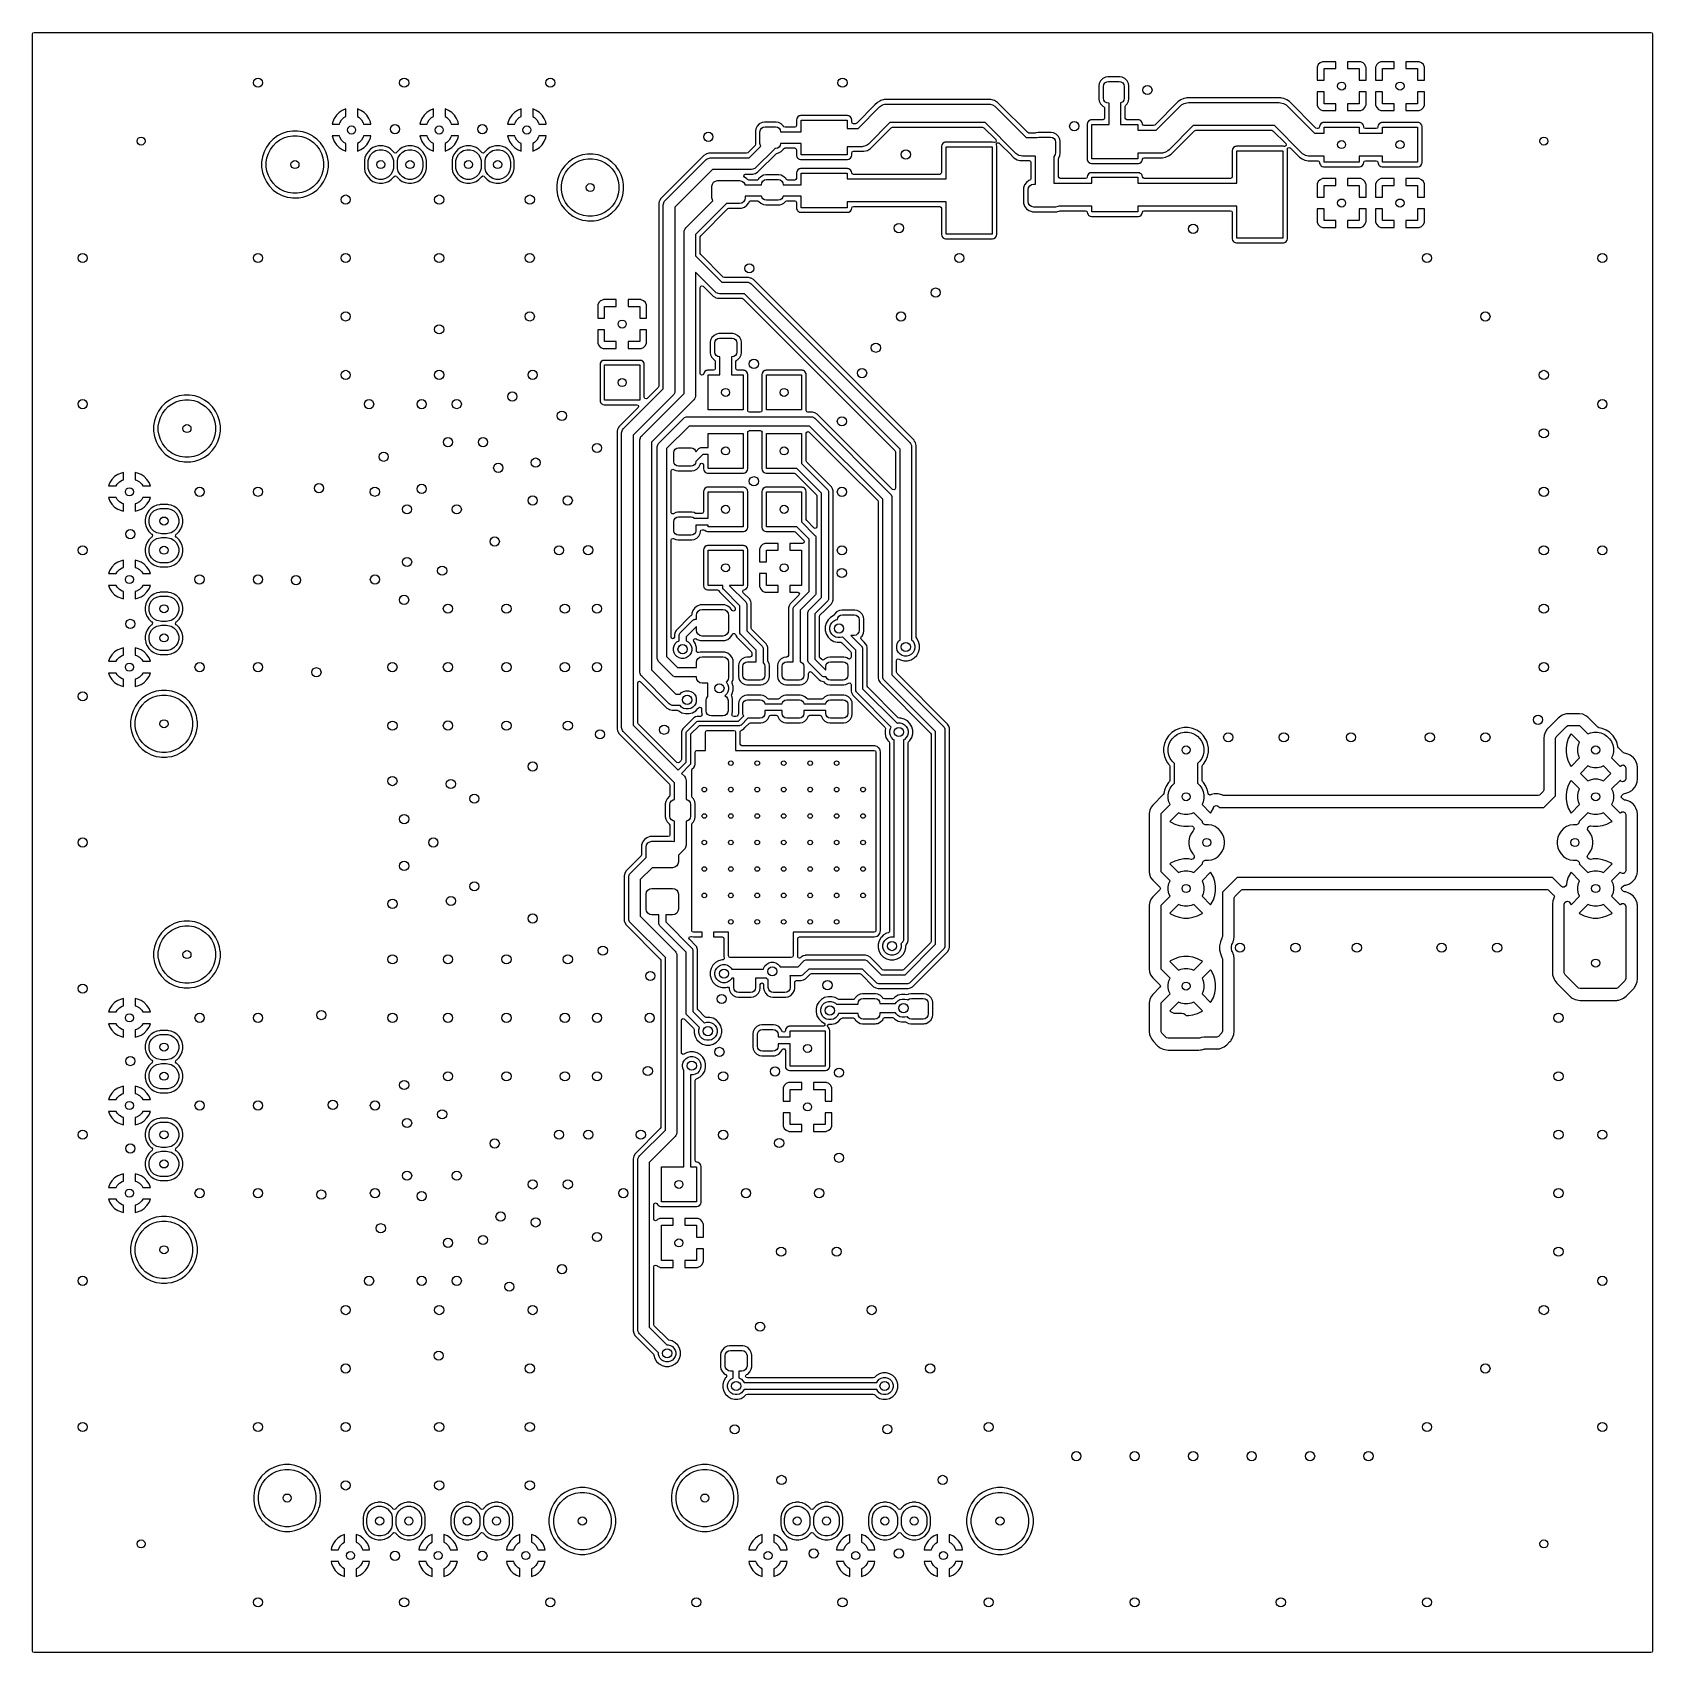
# Model space of a CAD drawing. Extents: x 2.36 to 5.14, y -5.39 to -2.61.
import ezdxf

# ---------------------------------------------------------------- set-up
doc = ezdxf.new("R2010")
doc.units = 0
doc.header["$MEASUREMENT"] = 0
doc.layers.add('BLACK', color=7, linetype='CONTINUOUS')

msp = doc.modelspace()

# ---------------------------------------------------------------- linework, layer by layer
at = {"layer": 'BLACK', "linetype": 'CONTINUOUS'}
for p, q in [((2.364, -2.6169), (2.3648, -2.6148)), ((2.364, -2.6741), (2.364, -2.6169)), ((2.3648, -2.6148), (2.3669, -2.614)), ((2.3669, -2.614), (5.1331, -2.614)), ((5.1331, -2.614), (5.1352, -2.6148)), ((5.1352, -2.6148), (5.136, -2.6169)), ((5.136, -2.6169), (5.136, -5.3831)), ((2.364, -2.7709), (2.364, -2.6741)), ((4.5622, -2.6732), (4.5621, -2.6741)), ((4.5621, -2.6741), (4.5621, -2.6959)), ((4.564, -2.6691), (4.5622, -2.6732)), ((4.5671, -2.666), (4.564, -2.6691)), ((4.5712, -2.6642), (4.5671, -2.666)), ((4.5722, -2.6641), (4.5712, -2.6642)), ((4.5712, -2.6642), (4.5712, -2.6642)), ((4.5939, -2.6641), (4.5722, -2.6641)), ((4.5739, -2.6959), (4.5739, -2.6759)), ((4.5739, -2.6759), (4.5939, -2.6759)), ((4.5939, -2.6759), (4.5939, -2.6641)), ((4.6357, -2.6641), (4.6139, -2.6641)), ((4.6139, -2.6641), (4.6139, -2.6759)), ((4.6139, -2.6759), (4.6339, -2.6759)), ((4.6339, -2.6759), (4.6339, -2.6959)), ((4.6367, -2.6642), (4.6357, -2.6641)), ((4.6407, -2.666), (4.6367, -2.6642)), ((4.6367, -2.6642), (4.6367, -2.6642)), ((4.6438, -2.6691), (4.6407, -2.666)), ((4.6456, -2.6732), (4.6438, -2.6691)), ((4.6457, -2.6741), (4.6456, -2.6732)), ((4.6456, -2.6732), (4.6456, -2.6732)), ((4.6457, -2.6959), (4.6457, -2.6741)), ((4.6457, -2.6741), (4.6457, -2.6741)), ((4.6622, -2.6732), (4.6621, -2.6741)), ((4.6621, -2.6741), (4.6621, -2.6959)), ((4.664, -2.6691), (4.6622, -2.6732)), ((4.6671, -2.666), (4.664, -2.6691)), ((4.6712, -2.6642), (4.6671, -2.666)), ((4.6722, -2.6641), (4.6712, -2.6642)), ((4.6712, -2.6642), (4.6712, -2.6642)), ((4.6939, -2.6641), (4.6722, -2.6641)), ((4.6739, -2.6959), (4.6739, -2.6759)), ((4.6739, -2.6759), (4.6939, -2.6759)), ((4.6939, -2.6759), (4.6939, -2.6641)), ((4.7357, -2.6641), (4.7139, -2.6641)), ((4.7139, -2.6641), (4.7139, -2.6759)), ((4.7139, -2.6759), (4.7339, -2.6759)), ((4.7339, -2.6759), (4.7339, -2.6959)), ((4.7367, -2.6642), (4.7357, -2.6641)), ((4.7407, -2.666), (4.7367, -2.6642)), ((4.7367, -2.6642), (4.7367, -2.6642)), ((4.7438, -2.6691), (4.7407, -2.666)), ((4.7456, -2.6732), (4.7438, -2.6691)), ((4.7457, -2.6741), (4.7456, -2.6732)), ((4.7456, -2.6732), (4.7456, -2.6732)), ((4.7457, -2.6959), (4.7457, -2.6741)), ((4.1893, -2.7015), (4.1886, -2.7054)), ((4.1886, -2.7054), (4.1886, -2.7277)), ((4.1917, -2.6967), (4.1893, -2.7015)), ((4.1893, -2.7015), (4.1893, -2.7015)), ((4.1954, -2.693), (4.1917, -2.6967)), ((4.2001, -2.6906), (4.1954, -2.693)), ((4.1965, -2.7067), (4.1972, -2.7033)), ((4.1965, -2.7264), (4.1965, -2.7067)), ((4.1972, -2.7033), (4.1991, -2.7004)), ((4.1991, -2.7004), (4.202, -2.6985)), ((4.2041, -2.6899), (4.2001, -2.6906)), ((4.2001, -2.6906), (4.2001, -2.6906)), ((4.202, -2.6985), (4.2054, -2.6978)), ((4.2244, -2.6899), (4.2041, -2.6899)), ((4.2041, -2.6899), (4.2041, -2.6899)), ((4.2054, -2.6978), (4.2231, -2.6978)), ((4.2231, -2.6978), (4.2265, -2.6985)), ((4.2283, -2.6906), (4.2244, -2.6899)), ((4.2244, -2.6899), (4.2244, -2.6899)), ((4.2265, -2.6985), (4.2294, -2.7004)), ((4.2331, -2.693), (4.2283, -2.6906)), ((4.2283, -2.6906), (4.2283, -2.6906)), ((4.2294, -2.7004), (4.2313, -2.7033)), ((4.2313, -2.7033), (4.232, -2.7067)), ((4.232, -2.7067), (4.232, -2.7264)), ((4.2368, -2.6967), (4.2331, -2.693)), ((4.2331, -2.693), (4.2331, -2.693)), ((4.2392, -2.7015), (4.2368, -2.6967)), ((4.2398, -2.7054), (4.2392, -2.7015)), ((4.2398, -2.7277), (4.2398, -2.7054)), ((4.5621, -2.6959), (4.5739, -2.6959)), ((4.5621, -2.7159), (4.5621, -2.7377)), ((4.5739, -2.7159), (4.5621, -2.7159)), ((4.5739, -2.7359), (4.5739, -2.7159)), ((4.6339, -2.6959), (4.6457, -2.6959)), ((4.6457, -2.7159), (4.6339, -2.7159)), ((4.6339, -2.7159), (4.6339, -2.7359)), ((4.6457, -2.7377), (4.6457, -2.7159)), ((4.6621, -2.6959), (4.6739, -2.6959)), ((4.6621, -2.7159), (4.6621, -2.7377)), ((4.6739, -2.7159), (4.6621, -2.7159)), ((4.6739, -2.7359), (4.6739, -2.7159)), ((4.7339, -2.6959), (4.7457, -2.6959)), ((4.7457, -2.7159), (4.7339, -2.7159)), ((4.7339, -2.7159), (4.7339, -2.7359)), ((4.7457, -2.7377), (4.7457, -2.7159)), ((3.8056, -2.7381), (3.7744, -2.7693)), ((3.7768, -2.7781), (3.8134, -2.7415)), ((3.81, -2.7337), (3.8056, -2.7381)), ((3.8136, -2.7316), (3.81, -2.7337)), ((3.8134, -2.7415), (3.815, -2.7401)), ((3.8154, -2.7306), (3.8136, -2.7316)), ((3.815, -2.7401), (3.8185, -2.7381)), ((3.8215, -2.729), (3.8154, -2.7306)), ((3.8154, -2.7306), (3.8154, -2.7306)), ((3.8185, -2.7381), (3.8225, -2.737)), ((3.9975, -2.729), (3.8215, -2.729)), ((3.8225, -2.737), (3.8246, -2.7369)), ((3.8246, -2.7369), (4.0008, -2.7369)), ((3.9977, -2.729), (3.9975, -2.729)), ((3.9975, -2.729), (3.9975, -2.729)), ((4.0039, -2.729), (3.9977, -2.729)), ((4.0008, -2.7369), (4.0029, -2.737)), ((4.0029, -2.737), (4.0068, -2.7381)), ((4.0099, -2.7306), (4.0039, -2.729)), ((4.0039, -2.729), (4.0039, -2.729)), ((4.0068, -2.7381), (4.0104, -2.7401)), ((4.0117, -2.7316), (4.0099, -2.7306)), ((4.0099, -2.7306), (4.0099, -2.7306)), ((4.0104, -2.7401), (4.0119, -2.7415)), ((4.0153, -2.7337), (4.0117, -2.7316)), ((4.0119, -2.7415), (4.0645, -2.794)), ((4.0199, -2.7382), (4.0153, -2.7337)), ((4.0669, -2.7853), (4.0199, -2.7382)), ((4.0199, -2.7382), (4.0199, -2.7382)), ((4.1886, -2.7277), (4.1893, -2.7316)), ((4.1893, -2.7316), (4.1893, -2.7316)), ((4.1893, -2.7316), (4.1917, -2.7363)), ((4.1917, -2.7363), (4.1954, -2.7401)), ((4.1954, -2.7401), (4.1968, -2.7408)), ((4.1972, -2.7298), (4.1965, -2.7264)), ((4.1968, -2.7408), (4.1982, -2.7425)), ((4.1991, -2.7326), (4.1972, -2.7298)), ((4.1982, -2.7425), (4.1983, -2.7434)), ((4.1983, -2.7434), (4.1983, -2.7605)), ((4.202, -2.7346), (4.1991, -2.7326)), ((4.2054, -2.7352), (4.202, -2.7346)), ((4.2062, -2.7352), (4.2054, -2.7352)), ((4.2062, -2.7713), (4.2062, -2.7352)), ((4.2265, -2.7346), (4.2259, -2.7347)), ((4.2259, -2.7347), (4.2259, -2.7713)), ((4.2294, -2.7326), (4.2265, -2.7346)), ((4.2313, -2.7298), (4.2294, -2.7326)), ((4.232, -2.7264), (4.2313, -2.7298)), ((4.2338, -2.7406), (4.2347, -2.7385)), ((4.2338, -2.7605), (4.2338, -2.7406)), ((4.2347, -2.7385), (4.2355, -2.7377)), ((4.2355, -2.7377), (4.2368, -2.7363)), ((4.2368, -2.7363), (4.2392, -2.7316)), ((4.2392, -2.7316), (4.2398, -2.7277)), ((4.3244, -2.7323), (4.2843, -2.7724)), ((4.2867, -2.7812), (4.3281, -2.7398)), ((4.3289, -2.7293), (4.3244, -2.7323)), ((4.3244, -2.7323), (4.3244, -2.7323)), ((4.3281, -2.7398), (4.33, -2.7381)), ((4.3339, -2.7272), (4.3289, -2.7293)), ((4.33, -2.7381), (4.3344, -2.7355)), ((4.33, -2.7381), (4.33, -2.7381)), ((4.3377, -2.7264), (4.3339, -2.7272)), ((4.3339, -2.7272), (4.3339, -2.7272)), ((4.3344, -2.7355), (4.3394, -2.7342)), ((4.3393, -2.7261), (4.3377, -2.7264)), ((4.3447, -2.7261), (4.3393, -2.7261)), ((4.3394, -2.7342), (4.342, -2.734)), ((4.3394, -2.7342), (4.3394, -2.7342)), ((4.342, -2.734), (4.4554, -2.734)), ((4.4581, -2.7261), (4.3447, -2.7261)), ((4.4554, -2.734), (4.497, -2.734)), ((4.4997, -2.7261), (4.4581, -2.7261)), ((4.497, -2.734), (4.4996, -2.7342)), ((4.4996, -2.7342), (4.4996, -2.7342)), ((4.4996, -2.7342), (4.5046, -2.7355)), ((4.5015, -2.7265), (4.4997, -2.7261)), ((4.4997, -2.7261), (4.4997, -2.7261)), ((4.5051, -2.7272), (4.5015, -2.7265)), ((4.5046, -2.7355), (4.509, -2.7381)), ((4.5101, -2.7293), (4.5051, -2.7272)), ((4.5051, -2.7272), (4.5051, -2.7272)), ((4.509, -2.7381), (4.509, -2.7381)), ((4.509, -2.7381), (4.5109, -2.7398)), ((4.5146, -2.7323), (4.5101, -2.7293)), ((4.5109, -2.7398), (4.5575, -2.7863)), ((4.5599, -2.7776), (4.5146, -2.7323)), ((4.5621, -2.7377), (4.5622, -2.7387)), ((4.5622, -2.7387), (4.5622, -2.7387)), ((4.5622, -2.7387), (4.564, -2.7427)), ((4.564, -2.7427), (4.5671, -2.7458)), ((4.5939, -2.7359), (4.5739, -2.7359)), ((4.5939, -2.7477), (4.5939, -2.7359)), ((4.6339, -2.7359), (4.6139, -2.7359)), ((4.6139, -2.7359), (4.6139, -2.7477)), ((4.6407, -2.7458), (4.6438, -2.7427)), ((4.6438, -2.7427), (4.6456, -2.7387)), ((4.6456, -2.7387), (4.6457, -2.7377)), ((4.6621, -2.7377), (4.6622, -2.7387)), ((4.6622, -2.7387), (4.6622, -2.7387)), ((4.6622, -2.7387), (4.664, -2.7427)), ((4.664, -2.7427), (4.6671, -2.7458)), ((4.6939, -2.7359), (4.6739, -2.7359)), ((4.6939, -2.7477), (4.6939, -2.7359)), ((4.7339, -2.7359), (4.7139, -2.7359)), ((4.7139, -2.7359), (4.7139, -2.7477)), ((4.7407, -2.7458), (4.7438, -2.7427)), ((4.7438, -2.7427), (4.7456, -2.7387)), ((4.7456, -2.7387), (4.7457, -2.7377)), ((2.364, -2.8355), (2.364, -2.7709)), ((2.8779, -2.7672), (2.8771, -2.7709)), ((2.8771, -2.7709), (2.8771, -2.7709)), ((2.8771, -2.7709), (2.8894, -2.7709)), ((2.8804, -2.7612), (2.8779, -2.7672)), ((2.8779, -2.7672), (2.8779, -2.7672)), ((2.884, -2.7557), (2.8804, -2.7612)), ((2.8887, -2.751), (2.884, -2.7557)), ((2.884, -2.7557), (2.884, -2.7557)), ((2.8942, -2.7474), (2.8887, -2.751)), ((2.8887, -2.751), (2.8887, -2.751)), ((2.8894, -2.7709), (2.89, -2.7687)), ((2.89, -2.7687), (2.8929, -2.7638)), ((2.8929, -2.7638), (2.8969, -2.7598)), ((2.9, -2.7449), (2.8942, -2.7474)), ((2.8969, -2.7598), (2.9, -2.758)), ((2.9, -2.758), (2.9, -2.7449)), ((2.9, -2.7449), (2.9, -2.7449)), ((2.9259, -2.7474), (2.92, -2.7449)), ((2.92, -2.7449), (2.92, -2.758)), ((2.92, -2.758), (2.9232, -2.7598)), ((2.9232, -2.7598), (2.9272, -2.7638)), ((2.9314, -2.751), (2.9259, -2.7474)), ((2.9272, -2.7638), (2.93, -2.7687)), ((2.93, -2.7687), (2.9306, -2.7709)), ((2.9306, -2.7709), (2.943, -2.7709)), ((2.936, -2.7557), (2.9314, -2.751)), ((2.9397, -2.7612), (2.936, -2.7557)), ((2.9422, -2.7672), (2.9397, -2.7612)), ((2.943, -2.7709), (2.9422, -2.7672)), ((2.9422, -2.7672), (2.9422, -2.7672)), ((2.943, -2.7709), (2.943, -2.7709)), ((3.0279, -2.7672), (3.0271, -2.7709)), ((3.0271, -2.7709), (3.0271, -2.7709)), ((3.0271, -2.7709), (3.0394, -2.7709)), ((3.0304, -2.7612), (3.0279, -2.7672)), ((3.0279, -2.7672), (3.0279, -2.7672)), ((3.034, -2.7557), (3.0304, -2.7612)), ((3.0387, -2.751), (3.034, -2.7557)), ((3.034, -2.7557), (3.034, -2.7557)), ((3.0442, -2.7474), (3.0387, -2.751)), ((3.0387, -2.751), (3.0387, -2.751)), ((3.0394, -2.7709), (3.04, -2.7687)), ((3.04, -2.7687), (3.0429, -2.7638)), ((3.0429, -2.7638), (3.0469, -2.7598)), ((3.05, -2.7449), (3.0442, -2.7474)), ((3.0469, -2.7598), (3.05, -2.758)), ((3.05, -2.758), (3.05, -2.7449)), ((3.05, -2.7449), (3.05, -2.7449)), ((3.0759, -2.7474), (3.07, -2.7449)), ((3.07, -2.7449), (3.07, -2.758)), ((3.07, -2.758), (3.0732, -2.7598)), ((3.0732, -2.7598), (3.0772, -2.7638)), ((3.0814, -2.751), (3.0759, -2.7474)), ((3.0772, -2.7638), (3.08, -2.7687)), ((3.08, -2.7687), (3.0806, -2.7709)), ((3.0806, -2.7709), (3.093, -2.7709)), ((3.086, -2.7557), (3.0814, -2.751)), ((3.0897, -2.7612), (3.086, -2.7557)), ((3.0922, -2.7672), (3.0897, -2.7612)), ((3.093, -2.7709), (3.0922, -2.7672)), ((3.0922, -2.7672), (3.0922, -2.7672)), ((3.093, -2.7709), (3.093, -2.7709)), ((3.1779, -2.7672), (3.1771, -2.7709)), ((3.1771, -2.7709), (3.1771, -2.7709)), ((3.1771, -2.7709), (3.1894, -2.7709)), ((3.1804, -2.7612), (3.1779, -2.7672)), ((3.1779, -2.7672), (3.1779, -2.7672)), ((3.184, -2.7557), (3.1804, -2.7612)), ((3.1887, -2.751), (3.184, -2.7557)), ((3.184, -2.7557), (3.184, -2.7557)), ((3.1942, -2.7474), (3.1887, -2.751)), ((3.1887, -2.751), (3.1887, -2.751)), ((3.1894, -2.7709), (3.19, -2.7687)), ((3.19, -2.7687), (3.1929, -2.7638)), ((3.1929, -2.7638), (3.1969, -2.7598)), ((3.2, -2.7449), (3.1942, -2.7474)), ((3.1969, -2.7598), (3.2, -2.758)), ((3.2, -2.758), (3.2, -2.7449)), ((3.2, -2.7449), (3.2, -2.7449)), ((3.2259, -2.7474), (3.22, -2.7449)), ((3.22, -2.7449), (3.22, -2.758)), ((3.22, -2.758), (3.2232, -2.7598)), ((3.2232, -2.7598), (3.2272, -2.7638)), ((3.2314, -2.751), (3.2259, -2.7474)), ((3.2272, -2.7638), (3.23, -2.7687)), ((3.23, -2.7687), (3.2306, -2.7709)), ((3.2306, -2.7709), (3.243, -2.7709)), ((3.236, -2.7557), (3.2314, -2.751)), ((3.2397, -2.7612), (3.236, -2.7557)), ((3.2422, -2.7672), (3.2397, -2.7612)), ((3.243, -2.7709), (3.2422, -2.7672)), ((3.2422, -2.7672), (3.2422, -2.7672)), ((3.243, -2.7709), (3.243, -2.7709)), ((3.6077, -2.7704), (3.6039, -2.7742)), ((3.6124, -2.768), (3.6077, -2.7704)), ((3.6163, -2.7674), (3.6124, -2.768)), ((3.6124, -2.768), (3.6124, -2.768)), ((3.6367, -2.7674), (3.6163, -2.7674)), ((3.6163, -2.7674), (3.6163, -2.7674)), ((3.6406, -2.768), (3.6367, -2.7674)), ((3.6367, -2.7674), (3.6367, -2.7674)), ((3.6453, -2.7704), (3.6406, -2.768)), ((3.6406, -2.768), (3.6406, -2.768)), ((3.6491, -2.7742), (3.6453, -2.7704)), ((3.6717, -2.7612), (3.6712, -2.7635)), ((3.6712, -2.7635), (3.6712, -2.7734)), ((3.6734, -2.7586), (3.6717, -2.7612)), ((3.6761, -2.7568), (3.6734, -2.7586)), ((3.6734, -2.7586), (3.6734, -2.7586)), ((3.6772, -2.7566), (3.6761, -2.7568)), ((3.6784, -2.7564), (3.6772, -2.7566)), ((3.7587, -2.7564), (3.6784, -2.7564)), ((3.6791, -2.7842), (3.6791, -2.7643)), ((3.6791, -2.7643), (3.7579, -2.7643)), ((3.7579, -2.7643), (3.7579, -2.7781)), ((3.7598, -2.7566), (3.7587, -2.7564)), ((3.761, -2.7568), (3.7598, -2.7566)), ((3.7627, -2.758), (3.761, -2.7568)), ((3.761, -2.7568), (3.761, -2.7568)), ((3.7636, -2.7586), (3.7627, -2.758)), ((3.7653, -2.7612), (3.7636, -2.7586)), ((3.7656, -2.7626), (3.7653, -2.7612)), ((3.7658, -2.7635), (3.7656, -2.7626)), ((3.7658, -2.7672), (3.7658, -2.7635)), ((3.7666, -2.7693), (3.7658, -2.7672)), ((3.7687, -2.7702), (3.7666, -2.7693)), ((3.7724, -2.7702), (3.7687, -2.7702)), ((3.7744, -2.7693), (3.7724, -2.7702)), ((3.8311, -2.7683), (3.7945, -2.8049)), ((3.9943, -2.7683), (3.8311, -2.7683)), ((4.0468, -2.8209), (3.9943, -2.7683)), ((4.1691, -2.7693), (4.1688, -2.7705)), ((4.1688, -2.7705), (4.1688, -2.8312)), ((4.1693, -2.7682), (4.1691, -2.7693)), ((4.171, -2.7656), (4.1693, -2.7682)), ((4.1736, -2.7639), (4.171, -2.7656)), ((4.171, -2.7656), (4.171, -2.7656)), ((4.1748, -2.7637), (4.1736, -2.7639)), ((4.1759, -2.7634), (4.1748, -2.7637)), ((4.1954, -2.7634), (4.1759, -2.7634)), ((4.1767, -2.8304), (4.1767, -2.7713)), ((4.1767, -2.7713), (4.2062, -2.7713)), ((4.1975, -2.7626), (4.1954, -2.7634)), ((4.1983, -2.7605), (4.1975, -2.7626)), ((4.2259, -2.7713), (4.2555, -2.7713)), ((4.2347, -2.7626), (4.2338, -2.7605)), ((4.2367, -2.7634), (4.2347, -2.7626)), ((4.2562, -2.7634), (4.2367, -2.7634)), ((4.2555, -2.7713), (4.2555, -2.7812)), ((4.2574, -2.7637), (4.2562, -2.7634)), ((4.2562, -2.7634), (4.2562, -2.7634)), ((4.2585, -2.7639), (4.2574, -2.7637)), ((4.2603, -2.765), (4.2585, -2.7639)), ((4.2585, -2.7639), (4.2585, -2.7639)), ((4.2611, -2.7656), (4.2603, -2.765)), ((4.2629, -2.7682), (4.2611, -2.7656)), ((4.2633, -2.7705), (4.2629, -2.7682)), ((4.2634, -2.7706), (4.2633, -2.7705)), ((4.2633, -2.7705), (4.2633, -2.7705)), ((4.2634, -2.7707), (4.2634, -2.7706)), ((4.2642, -2.7724), (4.2634, -2.7707)), ((4.2634, -2.7707), (4.2634, -2.7707)), ((4.2634, -2.7707), (4.2634, -2.7707)), ((4.5682, -2.7702), (4.5665, -2.7728)), ((4.5671, -2.7458), (4.5712, -2.7476)), ((4.5709, -2.7685), (4.5682, -2.7702)), ((4.5682, -2.7702), (4.5682, -2.7702)), ((4.572, -2.7682), (4.5709, -2.7685)), ((4.5712, -2.7476), (4.5712, -2.7476)), ((4.5712, -2.7476), (4.5722, -2.7477)), ((4.5732, -2.768), (4.572, -2.7682)), ((4.5722, -2.7477), (4.5939, -2.7477)), ((4.6347, -2.768), (4.5732, -2.768)), ((4.6139, -2.7477), (4.6357, -2.7477)), ((4.6359, -2.7682), (4.6347, -2.768)), ((4.6357, -2.7477), (4.6367, -2.7476)), ((4.637, -2.7685), (4.6359, -2.7682)), ((4.6367, -2.7476), (4.6407, -2.7458)), ((4.6367, -2.7476), (4.6367, -2.7476)), ((4.6383, -2.7693), (4.637, -2.7685)), ((4.637, -2.7685), (4.637, -2.7685)), ((4.6396, -2.7702), (4.6383, -2.7693)), ((4.6414, -2.7728), (4.6396, -2.7702)), ((4.6682, -2.7702), (4.6665, -2.7728)), ((4.6671, -2.7458), (4.6712, -2.7476)), ((4.6709, -2.7685), (4.6682, -2.7702)), ((4.6682, -2.7702), (4.6682, -2.7702)), ((4.672, -2.7682), (4.6709, -2.7685)), ((4.6712, -2.7476), (4.6712, -2.7476)), ((4.6712, -2.7476), (4.6722, -2.7477)), ((4.6732, -2.768), (4.672, -2.7682)), ((4.6722, -2.7477), (4.6939, -2.7477)), ((4.7347, -2.768), (4.6732, -2.768)), ((4.7139, -2.7477), (4.7357, -2.7477)), ((4.7359, -2.7682), (4.7347, -2.768)), ((4.7357, -2.7477), (4.7367, -2.7476)), ((4.737, -2.7685), (4.7359, -2.7682)), ((4.7367, -2.7476), (4.7407, -2.7458)), ((4.7367, -2.7476), (4.7367, -2.7476)), ((4.7383, -2.7693), (4.737, -2.7685)), ((4.737, -2.7685), (4.737, -2.7685)), ((4.7396, -2.7702), (4.7383, -2.7693)), ((4.7414, -2.7728), (4.7396, -2.7702)), ((2.776, -2.7964), (2.7696, -2.8028)), ((2.7833, -2.7912), (2.776, -2.7964)), ((2.7812, -2.8026), (2.7875, -2.798)), ((2.7913, -2.7871), (2.7833, -2.7912)), ((2.7875, -2.798), (2.7944, -2.7945)), ((2.7998, -2.7843), (2.7913, -2.7871)), ((2.7944, -2.7945), (2.8017, -2.7921)), ((2.8087, -2.7829), (2.7998, -2.7843)), ((2.7998, -2.7843), (2.7998, -2.7843)), ((2.8017, -2.7921), (2.8093, -2.7909)), ((2.8177, -2.7829), (2.8087, -2.7829)), ((2.8087, -2.7829), (2.8087, -2.7829)), ((2.8093, -2.7909), (2.8171, -2.7909)), ((2.8171, -2.7909), (2.8247, -2.7921)), ((2.8266, -2.7843), (2.8177, -2.7829)), ((2.8177, -2.7829), (2.8177, -2.7829)), ((2.8247, -2.7921), (2.832, -2.7945)), ((2.8351, -2.7871), (2.8266, -2.7843)), ((2.8266, -2.7843), (2.8266, -2.7843)), ((2.832, -2.7945), (2.8389, -2.798)), ((2.8431, -2.7912), (2.8351, -2.7871)), ((2.8389, -2.798), (2.8451, -2.8026)), ((2.845, -2.7925), (2.8431, -2.7912)), ((2.8504, -2.7964), (2.845, -2.7925)), ((2.8567, -2.8028), (2.8504, -2.7964)), ((2.8504, -2.7964), (2.8504, -2.7964)), ((2.8504, -2.7964), (2.8504, -2.7964)), ((2.8771, -2.7909), (2.8779, -2.7946)), ((2.8894, -2.7909), (2.8771, -2.7909)), ((2.8779, -2.7946), (2.8779, -2.7946)), ((2.8779, -2.7946), (2.8804, -2.8007)), ((2.89, -2.7932), (2.8894, -2.7909)), ((2.8929, -2.7981), (2.89, -2.7932)), ((2.8969, -2.8021), (2.8929, -2.7981)), ((2.9272, -2.7981), (2.9232, -2.8021)), ((2.93, -2.7932), (2.9272, -2.7981)), ((2.9306, -2.7909), (2.93, -2.7932)), ((2.943, -2.7909), (2.9306, -2.7909)), ((2.9397, -2.8007), (2.9422, -2.7946)), ((2.9422, -2.7946), (2.943, -2.7909)), ((2.9422, -2.7946), (2.9422, -2.7946)), ((3.0271, -2.7909), (3.0279, -2.7946)), ((3.0394, -2.7909), (3.0271, -2.7909)), ((3.0279, -2.7946), (3.0279, -2.7946)), ((3.0279, -2.7946), (3.0304, -2.8007)), ((3.04, -2.7932), (3.0394, -2.7909)), ((3.0429, -2.7981), (3.04, -2.7932)), ((3.0469, -2.8021), (3.0429, -2.7981)), ((3.0772, -2.7981), (3.0732, -2.8021)), ((3.08, -2.7932), (3.0772, -2.7981)), ((3.0806, -2.7909), (3.08, -2.7932)), ((3.093, -2.7909), (3.0806, -2.7909)), ((3.0897, -2.8007), (3.0922, -2.7946)), ((3.0922, -2.7946), (3.093, -2.7909)), ((3.0922, -2.7946), (3.0922, -2.7946)), ((3.1771, -2.7909), (3.1779, -2.7946)), ((3.1894, -2.7909), (3.1771, -2.7909)), ((3.1779, -2.7946), (3.1779, -2.7946)), ((3.1779, -2.7946), (3.1804, -2.8007)), ((3.19, -2.7932), (3.1894, -2.7909)), ((3.1929, -2.7981), (3.19, -2.7932)), ((3.1969, -2.8021), (3.1929, -2.7981)), ((3.2272, -2.7981), (3.2232, -2.8021)), ((3.23, -2.7932), (3.2272, -2.7981)), ((3.2306, -2.7909), (3.23, -2.7932)), ((3.243, -2.7909), (3.2306, -2.7909)), ((3.2397, -2.8007), (3.2422, -2.7946)), ((3.2422, -2.7946), (3.243, -2.7909)), ((3.2422, -2.7946), (3.2422, -2.7946)), ((3.6015, -2.7789), (3.6009, -2.7828)), ((3.6009, -2.7828), (3.6009, -2.8052)), ((3.6039, -2.7742), (3.6015, -2.7789)), ((3.6015, -2.7789), (3.6015, -2.7789)), ((3.6088, -2.7842), (3.6095, -2.7808)), ((3.6088, -2.8038), (3.6088, -2.7842)), ((3.6095, -2.7808), (3.6114, -2.7779)), ((3.6114, -2.7779), (3.6143, -2.776)), ((3.6143, -2.776), (3.6177, -2.7753)), ((3.6177, -2.7753), (3.6354, -2.7753)), ((3.6354, -2.7753), (3.6388, -2.776)), ((3.6388, -2.776), (3.6416, -2.7779)), ((3.6416, -2.7779), (3.6436, -2.7808)), ((3.6436, -2.7808), (3.6442, -2.7842)), ((3.6442, -2.7842), (3.6791, -2.7842)), ((3.6493, -2.7747), (3.6491, -2.7742)), ((3.6499, -2.7754), (3.6493, -2.7747)), ((3.6519, -2.7763), (3.6499, -2.7754)), ((3.6683, -2.7763), (3.6519, -2.7763)), ((3.6704, -2.7754), (3.6683, -2.7763)), ((3.6712, -2.7734), (3.6704, -2.7754)), ((3.7579, -2.7781), (3.7768, -2.7781)), ((3.8023, -2.8083), (3.8335, -2.7771)), ((3.8335, -2.7771), (3.8356, -2.7762)), ((3.8356, -2.7762), (3.9898, -2.7762)), ((3.9898, -2.7762), (3.9919, -2.7771)), ((3.9919, -2.7771), (4.0121, -2.7973)), ((4.0121, -2.7973), (4.013, -2.7994)), ((4.013, -2.7994), (4.0121, -2.8015)), ((4.0645, -2.794), (4.0823, -2.794)), ((4.069, -2.7861), (4.0669, -2.7853)), ((4.0795, -2.7861), (4.069, -2.7861)), ((4.0808, -2.7858), (4.0795, -2.7861)), ((4.0809, -2.7858), (4.0808, -2.7858)), ((4.0848, -2.7851), (4.0809, -2.7858)), ((4.0809, -2.7858), (4.0809, -2.7858)), ((4.0823, -2.794), (4.0828, -2.7937)), ((4.0828, -2.7937), (4.0862, -2.793)), ((4.1072, -2.7851), (4.0848, -2.7851)), ((4.0848, -2.7851), (4.0848, -2.7851)), ((4.0862, -2.793), (4.1058, -2.793)), ((4.1058, -2.793), (4.1092, -2.7937)), ((4.1111, -2.7858), (4.1072, -2.7851)), ((4.1072, -2.7851), (4.1072, -2.7851)), ((4.1092, -2.7937), (4.1121, -2.7956)), ((4.1158, -2.7882), (4.1111, -2.7858)), ((4.1111, -2.7858), (4.1111, -2.7858)), ((4.1121, -2.7956), (4.114, -2.7985)), ((4.114, -2.7985), (4.1147, -2.8019)), ((4.1196, -2.7919), (4.1158, -2.7882)), ((4.1158, -2.7882), (4.1158, -2.7882)), ((4.122, -2.7966), (4.1196, -2.7919)), ((4.1226, -2.8006), (4.122, -2.7966)), ((4.2555, -2.7812), (4.2867, -2.7812)), ((4.2663, -2.7733), (4.2642, -2.7724)), ((4.2822, -2.7733), (4.2663, -2.7733)), ((4.2843, -2.7724), (4.2822, -2.7733)), ((4.3501, -2.7734), (4.3087, -2.8148)), ((4.3124, -2.8223), (4.3525, -2.7821)), ((4.4554, -2.7734), (4.3501, -2.7734)), ((4.3525, -2.7821), (4.3546, -2.7813)), ((4.3546, -2.7813), (4.4527, -2.7813)), ((4.4527, -2.7813), (4.4844, -2.7813)), ((4.4889, -2.7734), (4.4554, -2.7734)), ((4.4844, -2.7813), (4.4865, -2.7821)), ((4.4865, -2.7821), (4.5084, -2.8041)), ((4.5354, -2.8199), (4.4889, -2.7734)), ((4.5575, -2.7863), (4.5739, -2.7863)), ((4.562, -2.7784), (4.5599, -2.7776)), ((4.5631, -2.7784), (4.562, -2.7784)), ((4.5652, -2.7776), (4.5631, -2.7784)), ((4.566, -2.7755), (4.5652, -2.7776)), ((4.5665, -2.7728), (4.566, -2.7751)), ((4.566, -2.7751), (4.566, -2.7755)), ((4.5739, -2.7863), (4.5739, -2.7759)), ((4.5739, -2.7759), (4.6339, -2.7759)), ((4.6339, -2.7759), (4.6339, -2.7863)), ((4.6339, -2.7863), (4.6739, -2.7863)), ((4.6417, -2.7747), (4.6414, -2.7728)), ((4.6418, -2.7751), (4.6417, -2.7747)), ((4.6418, -2.7755), (4.6418, -2.7751)), ((4.6427, -2.7776), (4.6418, -2.7755)), ((4.6447, -2.7784), (4.6427, -2.7776)), ((4.6631, -2.7784), (4.6447, -2.7784)), ((4.6652, -2.7776), (4.6631, -2.7784)), ((4.666, -2.7755), (4.6652, -2.7776)), ((4.6665, -2.7728), (4.666, -2.7751)), ((4.666, -2.7751), (4.666, -2.7755)), ((4.6739, -2.7863), (4.6739, -2.7759)), ((4.6739, -2.7759), (4.7339, -2.7759)), ((4.7339, -2.7759), (4.7339, -2.8359)), ((4.7418, -2.7751), (4.7414, -2.7728)), ((4.7418, -2.8367), (4.7418, -2.7751)), ((2.7575, -2.8266), (2.7561, -2.8355)), ((2.7603, -2.8181), (2.7575, -2.8266)), ((2.7575, -2.8266), (2.7575, -2.8266)), ((2.7643, -2.8101), (2.7603, -2.8181)), ((2.7696, -2.8028), (2.7643, -2.8101)), ((2.7653, -2.8285), (2.7677, -2.8212)), ((2.7677, -2.8212), (2.7712, -2.8143)), ((2.7712, -2.8143), (2.7758, -2.808)), ((2.7758, -2.808), (2.7812, -2.8026)), ((2.8451, -2.8026), (2.8506, -2.808)), ((2.8506, -2.808), (2.8551, -2.8143)), ((2.8551, -2.8143), (2.8587, -2.8212)), ((2.862, -2.8101), (2.8567, -2.8028)), ((2.8587, -2.8212), (2.861, -2.8285)), ((2.8661, -2.8181), (2.862, -2.8101)), ((2.8689, -2.8266), (2.8661, -2.8181)), ((2.8661, -2.8181), (2.8661, -2.8181)), ((2.8661, -2.8181), (2.8661, -2.8181)), ((2.869, -2.8274), (2.8689, -2.8266)), ((2.8689, -2.8266), (2.8689, -2.8266)), ((2.8689, -2.8266), (2.8689, -2.8266)), ((2.8699, -2.8333), (2.869, -2.8274)), ((2.8804, -2.8007), (2.884, -2.8062)), ((2.884, -2.8062), (2.8887, -2.8109)), ((2.8887, -2.8109), (2.8942, -2.8145)), ((2.8942, -2.8145), (2.9, -2.817)), ((2.9, -2.8039), (2.8969, -2.8021)), ((2.9, -2.817), (2.9, -2.8039)), ((2.9, -2.817), (2.9, -2.817)), ((2.9232, -2.8021), (2.92, -2.8039)), ((2.92, -2.8039), (2.92, -2.817)), ((2.92, -2.817), (2.9259, -2.8145)), ((2.9259, -2.8145), (2.9314, -2.8109)), ((2.9314, -2.8109), (2.936, -2.8062)), ((2.9314, -2.8109), (2.9314, -2.8109)), ((2.9351, -2.8227), (2.933, -2.8278)), ((2.9382, -2.8181), (2.9351, -2.8227)), ((2.936, -2.8062), (2.9397, -2.8007)), ((2.936, -2.8062), (2.936, -2.8062)), ((2.9421, -2.8142), (2.9382, -2.8181)), ((2.9382, -2.8181), (2.9382, -2.8181)), ((2.94, -2.8278), (2.9429, -2.8229)), ((2.9467, -2.8111), (2.9421, -2.8142)), ((2.9421, -2.8142), (2.9421, -2.8142)), ((2.9429, -2.8229), (2.9469, -2.8189)), ((2.9518, -2.809), (2.9467, -2.8111)), ((2.9469, -2.8189), (2.9518, -2.8161)), ((2.9563, -2.8081), (2.9518, -2.809)), ((2.9518, -2.809), (2.9518, -2.809)), ((2.9518, -2.8161), (2.9572, -2.8146)), ((2.9573, -2.8079), (2.9563, -2.8081)), ((2.9572, -2.8146), (2.9629, -2.8146)), ((2.9628, -2.8079), (2.9573, -2.8079)), ((2.9637, -2.8081), (2.9628, -2.8079)), ((2.9629, -2.8146), (2.9683, -2.8161)), ((2.9683, -2.809), (2.9637, -2.8081)), ((2.9734, -2.8111), (2.9683, -2.809)), ((2.9683, -2.809), (2.9683, -2.809)), ((2.9683, -2.8161), (2.9732, -2.8189)), ((2.9732, -2.8189), (2.9772, -2.8229)), ((2.9765, -2.8132), (2.9734, -2.8111)), ((2.9734, -2.8111), (2.9734, -2.8111)), ((2.9734, -2.8111), (2.9734, -2.8111)), ((2.978, -2.8142), (2.9765, -2.8132)), ((2.9772, -2.8229), (2.98, -2.8278)), ((2.9819, -2.8181), (2.978, -2.8142)), ((2.9826, -2.8191), (2.9819, -2.8181)), ((2.9834, -2.82), (2.9826, -2.8191)), ((2.9856, -2.8204), (2.9834, -2.82)), ((2.9875, -2.8191), (2.9856, -2.8204)), ((2.9882, -2.8181), (2.9875, -2.8191)), ((2.9921, -2.8142), (2.9882, -2.8181)), ((2.9882, -2.8181), (2.9882, -2.8181)), ((2.99, -2.8278), (2.9929, -2.8229)), ((2.9967, -2.8111), (2.9921, -2.8142)), ((2.9921, -2.8142), (2.9921, -2.8142)), ((2.9929, -2.8229), (2.9969, -2.8189)), ((3.0018, -2.809), (2.9967, -2.8111)), ((2.9969, -2.8189), (3.0018, -2.8161)), ((3.0063, -2.8081), (3.0018, -2.809)), ((3.0018, -2.809), (3.0018, -2.809)), ((3.0018, -2.8161), (3.0072, -2.8146)), ((3.0073, -2.8079), (3.0063, -2.8081)), ((3.0072, -2.8146), (3.0129, -2.8146)), ((3.0128, -2.8079), (3.0073, -2.8079)), ((3.0137, -2.8081), (3.0128, -2.8079)), ((3.0129, -2.8146), (3.0183, -2.8161)), ((3.0183, -2.809), (3.0137, -2.8081)), ((3.0234, -2.8111), (3.0183, -2.809)), ((3.0183, -2.809), (3.0183, -2.809)), ((3.0183, -2.8161), (3.0232, -2.8189)), ((3.0232, -2.8189), (3.0272, -2.8229)), ((3.0265, -2.8132), (3.0234, -2.8111)), ((3.0234, -2.8111), (3.0234, -2.8111)), ((3.0234, -2.8111), (3.0234, -2.8111)), ((3.0274, -2.8138), (3.0265, -2.8132)), ((3.0272, -2.8229), (3.03, -2.8278)), ((3.028, -2.8142), (3.0274, -2.8138)), ((3.0319, -2.8181), (3.028, -2.8142)), ((3.0304, -2.8007), (3.034, -2.8062)), ((3.035, -2.8227), (3.0319, -2.8181)), ((3.034, -2.8062), (3.0387, -2.8109)), ((3.0371, -2.8278), (3.035, -2.8227)), ((3.0387, -2.8109), (3.0442, -2.8145)), ((3.0442, -2.8145), (3.05, -2.817)), ((3.05, -2.8039), (3.0469, -2.8021)), ((3.05, -2.817), (3.05, -2.8039)), ((3.0732, -2.8021), (3.07, -2.8039)), ((3.07, -2.8039), (3.07, -2.817)), ((3.07, -2.817), (3.0759, -2.8145)), ((3.0759, -2.8145), (3.0814, -2.8109)), ((3.0814, -2.8109), (3.086, -2.8062)), ((3.0814, -2.8109), (3.0814, -2.8109)), ((3.0851, -2.8227), (3.083, -2.8278)), ((3.0882, -2.8181), (3.0851, -2.8227)), ((3.086, -2.8062), (3.0897, -2.8007)), ((3.086, -2.8062), (3.086, -2.8062)), ((3.0921, -2.8142), (3.0882, -2.8181)), ((3.0882, -2.8181), (3.0882, -2.8181)), ((3.09, -2.8278), (3.0929, -2.8229)), ((3.0967, -2.8111), (3.0921, -2.8142)), ((3.0921, -2.8142), (3.0921, -2.8142)), ((3.0929, -2.8229), (3.0969, -2.8189)), ((3.1018, -2.809), (3.0967, -2.8111)), ((3.0969, -2.8189), (3.1018, -2.8161)), ((3.1063, -2.8081), (3.1018, -2.809)), ((3.1018, -2.809), (3.1018, -2.809)), ((3.1018, -2.8161), (3.1072, -2.8146)), ((3.1073, -2.8079), (3.1063, -2.8081)), ((3.1072, -2.8146), (3.1129, -2.8146)), ((3.1128, -2.8079), (3.1073, -2.8079)), ((3.1137, -2.8081), (3.1128, -2.8079)), ((3.1129, -2.8146), (3.1183, -2.8161)), ((3.1183, -2.809), (3.1137, -2.8081)), ((3.1234, -2.8111), (3.1183, -2.809)), ((3.1183, -2.809), (3.1183, -2.809)), ((3.1183, -2.8161), (3.1232, -2.8189)), ((3.1232, -2.8189), (3.1272, -2.8229)), ((3.1265, -2.8132), (3.1234, -2.8111)), ((3.1234, -2.8111), (3.1234, -2.8111)), ((3.1234, -2.8111), (3.1234, -2.8111)), ((3.128, -2.8142), (3.1265, -2.8132)), ((3.1272, -2.8229), (3.13, -2.8278)), ((3.1319, -2.8181), (3.128, -2.8142)), ((3.1326, -2.8191), (3.1319, -2.8181)), ((3.1334, -2.82), (3.1326, -2.8191)), ((3.1356, -2.8204), (3.1334, -2.82)), ((3.1375, -2.8191), (3.1356, -2.8204)), ((3.1382, -2.8181), (3.1375, -2.8191)), ((3.1421, -2.8142), (3.1382, -2.8181)), ((3.1382, -2.8181), (3.1382, -2.8181)), ((3.14, -2.8278), (3.1429, -2.8229)), ((3.1467, -2.8111), (3.1421, -2.8142)), ((3.1421, -2.8142), (3.1421, -2.8142)), ((3.1429, -2.8229), (3.1469, -2.8189)), ((3.1518, -2.809), (3.1467, -2.8111)), ((3.1469, -2.8189), (3.1518, -2.8161)), ((3.1563, -2.8081), (3.1518, -2.809)), ((3.1518, -2.809), (3.1518, -2.809)), ((3.1518, -2.8161), (3.1572, -2.8146)), ((3.1573, -2.8079), (3.1563, -2.8081)), ((3.1572, -2.8146), (3.1629, -2.8146)), ((3.1628, -2.8079), (3.1573, -2.8079)), ((3.1637, -2.8081), (3.1628, -2.8079)), ((3.1629, -2.8146), (3.1683, -2.8161)), ((3.1683, -2.809), (3.1637, -2.8081)), ((3.1734, -2.8111), (3.1683, -2.809)), ((3.1683, -2.809), (3.1683, -2.809)), ((3.1683, -2.8161), (3.1732, -2.8189)), ((3.1732, -2.8189), (3.1772, -2.8229)), ((3.1765, -2.8132), (3.1734, -2.8111)), ((3.1734, -2.8111), (3.1734, -2.8111)), ((3.1734, -2.8111), (3.1734, -2.8111)), ((3.1774, -2.8138), (3.1765, -2.8132)), ((3.1772, -2.8229), (3.18, -2.8278)), ((3.178, -2.8142), (3.1774, -2.8138)), ((3.1819, -2.8181), (3.178, -2.8142)), ((3.1804, -2.8007), (3.184, -2.8062)), ((3.185, -2.8227), (3.1819, -2.8181)), ((3.184, -2.8062), (3.1887, -2.8109)), ((3.1871, -2.8278), (3.185, -2.8227)), ((3.1887, -2.8109), (3.1942, -2.8145)), ((3.1942, -2.8145), (3.2, -2.817)), ((3.2, -2.8039), (3.1969, -2.8021)), ((3.2, -2.817), (3.2, -2.8039)), ((3.2, -2.817), (3.2, -2.817)), ((3.2232, -2.8021), (3.22, -2.8039)), ((3.22, -2.8039), (3.22, -2.817)), ((3.22, -2.817), (3.2259, -2.8145)), ((3.2259, -2.8145), (3.2314, -2.8109)), ((3.2314, -2.8109), (3.236, -2.8062)), ((3.2314, -2.8109), (3.2314, -2.8109)), ((3.236, -2.8062), (3.2397, -2.8007)), ((3.236, -2.8062), (3.236, -2.8062)), ((3.2964, -2.8264), (3.2884, -2.8305)), ((3.3049, -2.8237), (3.2964, -2.8264)), ((3.3138, -2.8223), (3.3049, -2.8237)), ((3.3049, -2.8237), (3.3049, -2.8237)), ((3.3228, -2.8223), (3.3138, -2.8223)), ((3.3138, -2.8223), (3.3138, -2.8223)), ((3.3317, -2.8237), (3.3228, -2.8223)), ((3.3228, -2.8223), (3.3228, -2.8223)), ((3.3402, -2.8264), (3.3317, -2.8237)), ((3.3317, -2.8237), (3.3317, -2.8237)), ((3.3406, -2.8266), (3.3402, -2.8264)), ((3.3402, -2.8264), (3.3402, -2.8264)), ((3.3402, -2.8264), (3.3402, -2.8264)), ((3.3482, -2.8305), (3.3406, -2.8266)), ((3.5127, -2.8244), (3.439, -2.8981)), ((3.5168, -2.8221), (3.5127, -2.8244)), ((3.5172, -2.8219), (3.5168, -2.8221)), ((3.5177, -2.8218), (3.5172, -2.8219)), ((3.5213, -2.8208), (3.5177, -2.8218)), ((3.5859, -2.8208), (3.5213, -2.8208)), ((3.588, -2.82), (3.5859, -2.8208)), ((3.6001, -2.8079), (3.588, -2.82)), ((3.5904, -2.8287), (3.6105, -2.8087)), ((3.6004, -2.8075), (3.6001, -2.8079)), ((3.6009, -2.8054), (3.6004, -2.8075)), ((3.6009, -2.8052), (3.6009, -2.8054)), ((3.6335, -2.8135), (3.6014, -2.8455)), ((3.6054, -2.8528), (3.6371, -2.8211)), ((3.6095, -2.8072), (3.6088, -2.8038)), ((3.6105, -2.8087), (3.6095, -2.8072)), ((3.6341, -2.8127), (3.6335, -2.8135)), ((3.6354, -2.8127), (3.6341, -2.8127)), ((3.6388, -2.812), (3.6354, -2.8127)), ((3.6371, -2.8211), (3.6387, -2.8203)), ((3.6387, -2.8203), (3.6406, -2.82)), ((3.6416, -2.8101), (3.6388, -2.812)), ((3.6406, -2.82), (3.6453, -2.8176)), ((3.6436, -2.8072), (3.6416, -2.8101)), ((3.6442, -2.8038), (3.6436, -2.8072)), ((3.6791, -2.8038), (3.6442, -2.8038)), ((3.6453, -2.8176), (3.6491, -2.8138)), ((3.6491, -2.8138), (3.6492, -2.8135)), ((3.6492, -2.8135), (3.6493, -2.8133)), ((3.6493, -2.8133), (3.651, -2.8119)), ((3.651, -2.8119), (3.6519, -2.8117)), ((3.6519, -2.8117), (3.6683, -2.8117)), ((3.6683, -2.8117), (3.6704, -2.8126)), ((3.6704, -2.8126), (3.6712, -2.8146)), ((3.6712, -2.8146), (3.6712, -2.8241)), ((3.6712, -2.8241), (3.6715, -2.8253)), ((3.6715, -2.8253), (3.6717, -2.8264)), ((3.6717, -2.8264), (3.6727, -2.8278)), ((3.6791, -2.8233), (3.6791, -2.8038)), ((3.7579, -2.8233), (3.6791, -2.8233)), ((3.7834, -2.8095), (3.7579, -2.8095)), ((3.7579, -2.8095), (3.7579, -2.8233)), ((3.7636, -2.829), (3.7653, -2.8264)), ((3.7653, -2.8264), (3.7658, -2.8241)), ((3.7658, -2.8204), (3.7666, -2.8183)), ((3.7658, -2.8241), (3.7658, -2.8204)), ((3.7666, -2.8183), (3.7687, -2.8174)), ((3.7687, -2.8174), (3.7801, -2.8174)), ((3.7801, -2.8174), (3.7801, -2.8174)), ((3.7801, -2.8174), (3.7803, -2.8174)), ((3.7803, -2.8174), (3.7865, -2.8174)), ((3.7854, -2.8094), (3.7834, -2.8095)), ((3.7894, -2.8083), (3.7854, -2.8094)), ((3.7865, -2.8174), (3.7925, -2.8158)), ((3.7865, -2.8174), (3.7865, -2.8174)), ((3.793, -2.8063), (3.7894, -2.8083)), ((3.7925, -2.8158), (3.7945, -2.8147)), ((3.7945, -2.8049), (3.793, -2.8063)), ((3.7945, -2.8147), (3.7979, -2.8127)), ((3.7979, -2.8127), (3.8023, -2.8083)), ((3.8023, -2.8083), (3.8023, -2.8083)), ((3.9197, -2.8065), (3.9193, -2.8088)), ((3.9193, -2.8088), (3.9193, -2.8539)), ((3.9215, -2.8039), (3.9197, -2.8065)), ((3.9241, -2.8021), (3.9215, -2.8039)), ((3.9215, -2.8039), (3.9215, -2.8039)), ((3.9252, -2.8019), (3.9241, -2.8021)), ((3.9264, -2.8017), (3.9252, -2.8019)), ((4.0067, -2.8017), (3.9264, -2.8017)), ((3.9272, -2.8647), (3.9272, -2.8095)), ((3.9272, -2.8095), (4.0059, -2.8095)), ((4.0059, -2.8095), (4.0059, -2.9592)), ((4.009, -2.8021), (4.0067, -2.8017)), ((4.0093, -2.8022), (4.009, -2.8021)), ((4.01, -2.8023), (4.0093, -2.8022)), ((4.0093, -2.8022), (4.0093, -2.8022)), ((4.0121, -2.8015), (4.01, -2.8023)), ((4.0133, -2.8065), (4.0133, -2.8062)), ((4.0133, -2.8062), (4.0134, -2.8062)), ((4.0138, -2.8088), (4.0133, -2.8065)), ((4.0133, -2.8065), (4.0133, -2.8065)), ((4.0134, -2.8043), (4.0149, -2.8027)), ((4.0134, -2.8062), (4.0134, -2.8043)), ((4.0138, -2.9599), (4.0138, -2.8088)), ((4.0149, -2.8027), (4.0172, -2.8027)), ((4.0172, -2.8027), (4.0181, -2.8034)), ((4.0181, -2.8034), (4.0389, -2.8242)), ((4.0389, -2.8242), (4.0389, -2.8242)), ((4.0389, -2.8242), (4.039, -2.8243)), ((4.039, -2.8243), (4.0434, -2.8287)), ((4.0484, -2.8222), (4.0468, -2.8209)), ((4.0519, -2.8243), (4.0484, -2.8222)), ((4.0559, -2.8254), (4.0519, -2.8243)), ((4.058, -2.8255), (4.0559, -2.8254)), ((4.0797, -2.8255), (4.058, -2.8255)), ((4.0799, -2.8259), (4.0797, -2.8255)), ((4.0803, -2.8261), (4.0799, -2.8259)), ((4.0803, -2.8734), (4.0803, -2.8261)), ((4.1121, -2.8259), (4.1117, -2.8261)), ((4.1117, -2.8261), (4.1117, -2.8717)), ((4.114, -2.823), (4.1121, -2.8259)), ((4.1147, -2.8196), (4.114, -2.823)), ((4.1147, -2.8019), (4.1147, -2.8196)), ((4.12, -2.8288), (4.122, -2.8248)), ((4.122, -2.8248), (4.1226, -2.8209)), ((4.1226, -2.8209), (4.1226, -2.8006)), ((4.2948, -2.8205), (4.2555, -2.8205)), ((4.2555, -2.8205), (4.2555, -2.8304)), ((4.2974, -2.8204), (4.2948, -2.8205)), ((4.3024, -2.819), (4.2974, -2.8204)), ((4.2974, -2.8204), (4.2974, -2.8204)), ((4.2975, -2.8284), (4.3029, -2.8274)), ((4.3026, -2.8189), (4.3024, -2.819)), ((4.3068, -2.8165), (4.3026, -2.8189)), ((4.3029, -2.8274), (4.3079, -2.8253)), ((4.3087, -2.8148), (4.3068, -2.8165)), ((4.3068, -2.8165), (4.3068, -2.8165)), ((4.3079, -2.8253), (4.3124, -2.8223)), ((4.4173, -2.8135), (4.4169, -2.8158)), ((4.4169, -2.8158), (4.4169, -2.8609)), ((4.4191, -2.8109), (4.4173, -2.8135)), ((4.4217, -2.8092), (4.4191, -2.8109)), ((4.4191, -2.8109), (4.4191, -2.8109)), ((4.4228, -2.8089), (4.4217, -2.8092)), ((4.424, -2.8087), (4.4228, -2.8089)), ((4.5043, -2.8087), (4.424, -2.8087)), ((4.4247, -2.8717), (4.4247, -2.8166)), ((4.4247, -2.8166), (4.5035, -2.8166)), ((4.5035, -2.8166), (4.5035, -2.9662)), ((4.5058, -2.809), (4.5043, -2.8087)), ((4.5063, -2.8091), (4.5058, -2.809)), ((4.5084, -2.8082), (4.5063, -2.8091)), ((4.5084, -2.8041), (4.5093, -2.8061)), ((4.5093, -2.8061), (4.5084, -2.8082)), ((4.5111, -2.8143), (4.5115, -2.8121)), ((4.5114, -2.8158), (4.5111, -2.8143)), ((4.5114, -2.8741), (4.5114, -2.8158)), ((4.5115, -2.8121), (4.5134, -2.8109)), ((4.5134, -2.8109), (4.5156, -2.8113)), ((4.5156, -2.8113), (4.516, -2.8117)), ((4.516, -2.8117), (4.5317, -2.8274)), ((4.5317, -2.8274), (4.5363, -2.8304)), ((4.5373, -2.8216), (4.5354, -2.8199)), ((4.5418, -2.8242), (4.5373, -2.8216)), ((4.5373, -2.8216), (4.5373, -2.8216)), ((4.5422, -2.8243), (4.5418, -2.8242)), ((4.5468, -2.8255), (4.5422, -2.8243)), ((4.5493, -2.8257), (4.5468, -2.8255)), ((4.5468, -2.8255), (4.5468, -2.8255)), ((4.5739, -2.8257), (4.5493, -2.8257)), ((4.5739, -2.8359), (4.5739, -2.8257)), ((4.6739, -2.8257), (4.6339, -2.8257)), ((4.6339, -2.8257), (4.6339, -2.8359)), ((4.6739, -2.8359), (4.6739, -2.8257)), ((2.364, -3.0812), (2.364, -2.8355)), ((2.7561, -2.8355), (2.7561, -2.8445)), ((2.7561, -2.8445), (2.7575, -2.8534)), ((2.7575, -2.8534), (2.7575, -2.8534)), ((2.7575, -2.8534), (2.7603, -2.8619)), ((2.7641, -2.8361), (2.7653, -2.8285)), ((2.7641, -2.8439), (2.7641, -2.8361)), ((2.7653, -2.8515), (2.7641, -2.8439)), ((2.7677, -2.8588), (2.7653, -2.8515)), ((2.861, -2.8515), (2.8587, -2.8588)), ((2.861, -2.8285), (2.8622, -2.8361)), ((2.8622, -2.8439), (2.861, -2.8515)), ((2.8622, -2.8361), (2.8622, -2.8439)), ((2.8661, -2.8619), (2.8689, -2.8534)), ((2.8689, -2.8534), (2.8703, -2.8445)), ((2.8689, -2.8534), (2.8689, -2.8534)), ((2.8689, -2.8534), (2.8689, -2.8534)), ((2.87, -2.8336), (2.8699, -2.8333)), ((2.8701, -2.8344), (2.87, -2.8336)), ((2.8703, -2.8355), (2.8701, -2.8344)), ((2.8703, -2.8445), (2.8703, -2.8355)), ((2.933, -2.8278), (2.9319, -2.8333)), ((2.9319, -2.8333), (2.9319, -2.8467)), ((2.9319, -2.8467), (2.933, -2.8522)), ((2.933, -2.8278), (2.933, -2.8278)), ((2.933, -2.8522), (2.933, -2.8522)), ((2.933, -2.8522), (2.935, -2.8572)), ((2.9384, -2.8361), (2.9386, -2.8332)), ((2.9384, -2.8439), (2.9384, -2.8361)), ((2.9386, -2.8468), (2.9384, -2.8439)), ((2.9386, -2.8332), (2.94, -2.8278)), ((2.94, -2.8522), (2.9386, -2.8468)), ((2.9429, -2.8571), (2.94, -2.8522)), ((2.98, -2.8522), (2.9772, -2.8571)), ((2.98, -2.8278), (2.9815, -2.8332)), ((2.9815, -2.8468), (2.98, -2.8522)), ((2.9815, -2.8332), (2.9817, -2.8361)), ((2.9817, -2.8439), (2.9815, -2.8468)), ((2.9817, -2.8361), (2.9817, -2.8439)), ((2.9884, -2.8361), (2.9886, -2.8332)), ((2.9884, -2.8439), (2.9884, -2.8361)), ((2.9886, -2.8468), (2.9884, -2.8439)), ((2.9886, -2.8332), (2.99, -2.8278)), ((2.99, -2.8522), (2.9886, -2.8468)), ((2.9929, -2.8571), (2.99, -2.8522)), ((3.03, -2.8522), (3.0272, -2.8571)), ((3.03, -2.8278), (3.0315, -2.8332)), ((3.0315, -2.8468), (3.03, -2.8522)), ((3.0315, -2.8332), (3.0317, -2.8361)), ((3.0317, -2.8439), (3.0315, -2.8468)), ((3.0317, -2.8361), (3.0317, -2.8439)), ((3.035, -2.8573), (3.0371, -2.8522)), ((3.0382, -2.8333), (3.0371, -2.8278)), ((3.0371, -2.8522), (3.0382, -2.8467)), ((3.0382, -2.8467), (3.0382, -2.8333)), ((3.083, -2.8278), (3.0819, -2.8333)), ((3.0819, -2.8333), (3.0819, -2.8467)), ((3.0819, -2.8467), (3.083, -2.8522)), ((3.083, -2.8278), (3.083, -2.8278)), ((3.083, -2.8522), (3.083, -2.8522)), ((3.083, -2.8522), (3.085, -2.8572)), ((3.0884, -2.8361), (3.0886, -2.8332)), ((3.0884, -2.8439), (3.0884, -2.8361)), ((3.0886, -2.8468), (3.0884, -2.8439)), ((3.0886, -2.8332), (3.09, -2.8278)), ((3.09, -2.8522), (3.0886, -2.8468)), ((3.0929, -2.8571), (3.09, -2.8522)), ((3.13, -2.8522), (3.1272, -2.8571)), ((3.13, -2.8278), (3.1315, -2.8332)), ((3.1315, -2.8468), (3.13, -2.8522)), ((3.1315, -2.8332), (3.1317, -2.8361)), ((3.1317, -2.8439), (3.1315, -2.8468)), ((3.1317, -2.8361), (3.1317, -2.8439)), ((3.1384, -2.8361), (3.1386, -2.8332)), ((3.1384, -2.8439), (3.1384, -2.8361)), ((3.1386, -2.8468), (3.1384, -2.8439)), ((3.1386, -2.8332), (3.14, -2.8278)), ((3.14, -2.8522), (3.1386, -2.8468)), ((3.1429, -2.8571), (3.14, -2.8522)), ((3.18, -2.8522), (3.1772, -2.8571)), ((3.18, -2.8278), (3.1815, -2.8332)), ((3.1815, -2.8468), (3.18, -2.8522)), ((3.1815, -2.8332), (3.1817, -2.8361)), ((3.1817, -2.8439), (3.1815, -2.8468)), ((3.1817, -2.8361), (3.1817, -2.8439)), ((3.185, -2.8573), (3.1871, -2.8522)), ((3.1882, -2.8333), (3.1871, -2.8278)), ((3.1871, -2.8522), (3.1882, -2.8467)), ((3.1882, -2.8467), (3.1882, -2.8333)), ((3.2695, -2.8494), (3.2654, -2.8574)), ((3.2747, -2.8422), (3.2695, -2.8494)), ((3.2728, -2.8605), (3.2763, -2.8537)), ((3.2811, -2.8358), (3.2747, -2.8422)), ((3.2763, -2.8537), (3.2809, -2.8474)), ((3.2809, -2.8474), (3.2863, -2.8419)), ((3.2884, -2.8305), (3.2811, -2.8358)), ((3.2863, -2.8419), (3.2926, -2.8374)), ((3.2926, -2.8374), (3.2995, -2.8339)), ((3.2995, -2.8339), (3.3068, -2.8315)), ((3.3068, -2.8315), (3.3144, -2.8303)), ((3.3144, -2.8303), (3.3222, -2.8303)), ((3.3222, -2.8303), (3.3298, -2.8315)), ((3.3298, -2.8315), (3.3371, -2.8339)), ((3.3371, -2.8339), (3.344, -2.8374)), ((3.344, -2.8374), (3.3503, -2.8419)), ((3.3555, -2.8358), (3.3482, -2.8305)), ((3.3503, -2.8419), (3.3557, -2.8474)), ((3.3619, -2.8422), (3.3555, -2.8358)), ((3.3555, -2.8358), (3.3555, -2.8358)), ((3.3555, -2.8358), (3.3555, -2.8358)), ((3.3557, -2.8474), (3.3603, -2.8537)), ((3.3603, -2.8537), (3.3638, -2.8605)), ((3.3653, -2.8469), (3.3619, -2.8422)), ((3.3619, -2.8422), (3.3619, -2.8422)), ((3.3619, -2.8422), (3.3619, -2.8422)), ((3.3671, -2.8494), (3.3653, -2.8469)), ((3.3712, -2.8574), (3.3671, -2.8494)), ((3.4462, -2.902), (3.5167, -2.8316)), ((3.5277, -2.8484), (3.463, -2.9131)), ((3.5167, -2.8316), (3.5182, -2.8304)), ((3.5182, -2.8304), (3.5217, -2.8289)), ((3.5182, -2.8304), (3.5182, -2.8304)), ((3.5217, -2.8289), (3.5236, -2.8287)), ((3.5236, -2.8287), (3.5904, -2.8287)), ((3.5945, -2.8484), (3.5277, -2.8484)), ((3.5964, -2.8482), (3.5945, -2.8484)), ((3.6, -2.8468), (3.5964, -2.8482)), ((3.6014, -2.8455), (3.6, -2.8468)), ((3.6, -2.8468), (3.6, -2.8468)), ((3.6008, -2.8553), (3.6013, -2.8551)), ((3.6013, -2.8551), (3.6054, -2.8528)), ((3.6717, -2.8517), (3.6712, -2.854)), ((3.6712, -2.854), (3.6712, -2.8637)), ((3.6734, -2.8491), (3.6717, -2.8517)), ((3.6727, -2.8278), (3.6734, -2.829)), ((3.6734, -2.829), (3.6751, -2.8301)), ((3.6761, -2.8474), (3.6734, -2.8491)), ((3.6734, -2.8491), (3.6734, -2.8491)), ((3.6751, -2.8301), (3.6761, -2.8308)), ((3.6761, -2.8308), (3.6761, -2.8308)), ((3.6761, -2.8308), (3.6761, -2.8308)), ((3.6761, -2.8308), (3.6784, -2.8312)), ((3.6772, -2.8472), (3.6761, -2.8474)), ((3.6784, -2.8469), (3.6772, -2.8472)), ((3.6784, -2.8312), (3.6784, -2.8312)), ((3.6784, -2.8312), (3.7587, -2.8312)), ((3.7587, -2.8469), (3.6784, -2.8469)), ((3.6791, -2.8745), (3.6791, -2.8548)), ((3.6791, -2.8548), (3.7579, -2.8548)), ((3.7579, -2.8548), (3.7579, -2.8647)), ((3.7587, -2.8312), (3.761, -2.8308)), ((3.7587, -2.8312), (3.7587, -2.8312)), ((3.7598, -2.8472), (3.7587, -2.8469)), ((3.761, -2.8474), (3.7598, -2.8472)), ((3.761, -2.8308), (3.7636, -2.829)), ((3.7627, -2.8485), (3.761, -2.8474)), ((3.761, -2.8474), (3.761, -2.8474)), ((3.7636, -2.8491), (3.7627, -2.8485)), ((3.7653, -2.8517), (3.7636, -2.8491)), ((3.7658, -2.854), (3.7653, -2.8517)), ((3.7658, -2.8541), (3.7658, -2.854)), ((3.7658, -2.854), (3.7658, -2.854)), ((3.7658, -2.8542), (3.7658, -2.8541)), ((3.7666, -2.8559), (3.7658, -2.8542)), ((3.7658, -2.8542), (3.7658, -2.8542)), ((3.7658, -2.8542), (3.7658, -2.8542)), ((3.9193, -2.8539), (3.9184, -2.8559)), ((4.0434, -2.8287), (4.0488, -2.8318)), ((4.0488, -2.8318), (4.0488, -2.8318)), ((4.0488, -2.8318), (4.0532, -2.833)), ((4.0532, -2.833), (4.0532, -2.833)), ((4.0532, -2.833), (4.0532, -2.833)), ((4.0532, -2.833), (4.0544, -2.8333)), ((4.0544, -2.8333), (4.0548, -2.8334)), ((4.0548, -2.8334), (4.0548, -2.8334)), ((4.0548, -2.8334), (4.0548, -2.8334)), ((4.0548, -2.8334), (4.0694, -2.8334)), ((4.0694, -2.8334), (4.0715, -2.8343)), ((4.0715, -2.8343), (4.0724, -2.8363)), ((4.0724, -2.8363), (4.0724, -2.8641)), ((4.1196, -2.8301), (4.12, -2.8288)), ((4.1196, -2.8609), (4.1196, -2.8301)), ((4.1688, -2.8312), (4.1689, -2.8318)), ((4.1689, -2.8318), (4.1693, -2.8335)), ((4.1693, -2.8335), (4.1704, -2.8352)), ((4.1704, -2.8352), (4.171, -2.8361)), ((4.171, -2.8361), (4.1719, -2.8367)), ((4.1736, -2.8544), (4.171, -2.8562)), ((4.1719, -2.8367), (4.1736, -2.8378)), ((4.1736, -2.8378), (4.1736, -2.8378)), ((4.1736, -2.8378), (4.1736, -2.8378)), ((4.1736, -2.8378), (4.1759, -2.8383)), ((4.1751, -2.8541), (4.1736, -2.8544)), ((4.1759, -2.854), (4.1751, -2.8541)), ((4.1759, -2.8383), (4.1759, -2.8383)), ((4.1759, -2.8383), (4.2562, -2.8383)), ((4.2562, -2.854), (4.1759, -2.854)), ((4.2555, -2.8304), (4.1767, -2.8304)), ((4.2562, -2.8383), (4.2585, -2.8378)), ((4.2562, -2.8383), (4.2562, -2.8383)), ((4.2571, -2.8541), (4.2562, -2.854)), ((4.2585, -2.8544), (4.2571, -2.8541)), ((4.2585, -2.8378), (4.2611, -2.8361)), ((4.2595, -2.8551), (4.2585, -2.8544)), ((4.2585, -2.8544), (4.2585, -2.8544)), ((4.2611, -2.8562), (4.2595, -2.8551)), ((4.2611, -2.8361), (4.2629, -2.8335)), ((4.2629, -2.8335), (4.2633, -2.8312)), ((4.2633, -2.8312), (4.2634, -2.8311)), ((4.2633, -2.8312), (4.2633, -2.8312)), ((4.2634, -2.831), (4.2644, -2.8291)), ((4.2634, -2.8311), (4.2634, -2.831)), ((4.2634, -2.831), (4.2634, -2.831)), ((4.2634, -2.831), (4.2634, -2.831)), ((4.2644, -2.8291), (4.2663, -2.8284)), ((4.2663, -2.8284), (4.2975, -2.8284)), ((4.2975, -2.8284), (4.2975, -2.8284)), ((4.5363, -2.8304), (4.5413, -2.8325)), ((4.5413, -2.8325), (4.5466, -2.8336)), ((4.5466, -2.8336), (4.5466, -2.8336)), ((4.5466, -2.8336), (4.5631, -2.8336)), ((4.5631, -2.8336), (4.5652, -2.8344)), ((4.5652, -2.8344), (4.566, -2.8365)), ((4.566, -2.8365), (4.566, -2.8367)), ((4.566, -2.8367), (4.5663, -2.8378)), ((4.5663, -2.8378), (4.5665, -2.839)), ((4.5665, -2.839), (4.5677, -2.8407)), ((4.5677, -2.8407), (4.5682, -2.8416)), ((4.5682, -2.8416), (4.5691, -2.8422)), ((4.5691, -2.8422), (4.5709, -2.8433)), ((4.5709, -2.8433), (4.5709, -2.8433)), ((4.5709, -2.8433), (4.5709, -2.8433)), ((4.5709, -2.8433), (4.5732, -2.8438)), ((4.5732, -2.8438), (4.5732, -2.8438)), ((4.5732, -2.8438), (4.6347, -2.8438)), ((4.6339, -2.8359), (4.5739, -2.8359)), ((4.6347, -2.8438), (4.637, -2.8433)), ((4.6347, -2.8438), (4.6347, -2.8438)), ((4.637, -2.8433), (4.6396, -2.8416)), ((4.6396, -2.8416), (4.6414, -2.839)), ((4.6414, -2.839), (4.6418, -2.8367)), ((4.6418, -2.8365), (4.6427, -2.8344)), ((4.6418, -2.8367), (4.6418, -2.8365)), ((4.6427, -2.8344), (4.6447, -2.8336)), ((4.6447, -2.8336), (4.6631, -2.8336)), ((4.6631, -2.8336), (4.6652, -2.8344)), ((4.6652, -2.8344), (4.666, -2.8365)), ((4.666, -2.8365), (4.666, -2.8367)), ((4.666, -2.8367), (4.6663, -2.8378)), ((4.6663, -2.8378), (4.6665, -2.839)), ((4.6665, -2.839), (4.6677, -2.8407)), ((4.6677, -2.8407), (4.6682, -2.8416)), ((4.6682, -2.8416), (4.6691, -2.8422)), ((4.6691, -2.8422), (4.6709, -2.8433)), ((4.6709, -2.8433), (4.6709, -2.8433)), ((4.6709, -2.8433), (4.6709, -2.8433)), ((4.6709, -2.8433), (4.6732, -2.8438)), ((4.6732, -2.8438), (4.6732, -2.8438)), ((4.6732, -2.8438), (4.7347, -2.8438)), ((4.7339, -2.8359), (4.6739, -2.8359)), ((4.7347, -2.8438), (4.737, -2.8433)), ((4.7347, -2.8438), (4.7347, -2.8438)), ((4.737, -2.8433), (4.7396, -2.8416)), ((4.7396, -2.8416), (4.7414, -2.839)), ((4.7414, -2.839), (4.7418, -2.8367)), ((2.7603, -2.8619), (2.7643, -2.8699)), ((2.7643, -2.8699), (2.7679, -2.8749)), ((2.7712, -2.8657), (2.7677, -2.8588)), ((2.7679, -2.8749), (2.7696, -2.8772)), ((2.7696, -2.8772), (2.776, -2.8836)), ((2.7758, -2.872), (2.7712, -2.8657)), ((2.7812, -2.8774), (2.7758, -2.872)), ((2.7875, -2.882), (2.7812, -2.8774)), ((2.7944, -2.8855), (2.7875, -2.882)), ((2.8389, -2.882), (2.832, -2.8855)), ((2.8451, -2.8774), (2.8389, -2.882)), ((2.8506, -2.872), (2.8451, -2.8774)), ((2.8504, -2.8836), (2.8567, -2.8772)), ((2.8551, -2.8657), (2.8506, -2.872)), ((2.8587, -2.8588), (2.8551, -2.8657)), ((2.8567, -2.8772), (2.8584, -2.8749)), ((2.8584, -2.8749), (2.862, -2.8699)), ((2.862, -2.8699), (2.8661, -2.8619)), ((2.8661, -2.8619), (2.8661, -2.8619)), ((2.935, -2.8572), (2.9351, -2.8573)), ((2.9351, -2.8573), (2.9366, -2.8596)), ((2.9366, -2.8596), (2.9382, -2.8619)), ((2.9382, -2.8619), (2.9382, -2.8619)), ((2.9382, -2.8619), (2.9421, -2.8658)), ((2.9421, -2.8658), (2.9467, -2.8689)), ((2.9469, -2.8611), (2.9429, -2.8571)), ((2.9467, -2.8689), (2.9518, -2.871)), ((2.9518, -2.8639), (2.9469, -2.8611)), ((2.9572, -2.8654), (2.9518, -2.8639)), ((2.9518, -2.871), (2.9573, -2.8721)), ((2.9629, -2.8654), (2.9572, -2.8654)), ((2.9573, -2.8721), (2.9573, -2.8721)), ((2.9573, -2.8721), (2.9628, -2.8721)), ((2.9628, -2.8721), (2.9683, -2.871)), ((2.9628, -2.8721), (2.9628, -2.8721)), ((2.9683, -2.8639), (2.9629, -2.8654)), ((2.9732, -2.8611), (2.9683, -2.8639)), ((2.9683, -2.871), (2.9734, -2.8689)), ((2.9772, -2.8571), (2.9732, -2.8611)), ((2.9734, -2.8689), (2.978, -2.8658)), ((2.978, -2.8658), (2.9819, -2.8619)), ((2.9819, -2.8619), (2.9826, -2.8609)), ((2.9826, -2.8609), (2.9845, -2.8596)), ((2.9845, -2.8596), (2.9867, -2.86)), ((2.9867, -2.86), (2.9875, -2.8609)), ((2.9875, -2.8609), (2.9882, -2.8619)), ((2.9882, -2.8619), (2.9882, -2.8619)), ((2.9882, -2.8619), (2.9882, -2.8619)), ((2.9882, -2.8619), (2.9921, -2.8658)), ((2.9921, -2.8658), (2.9967, -2.8689)), ((2.9969, -2.8611), (2.9929, -2.8571)), ((2.9967, -2.8689), (3.0018, -2.871)), ((3.0018, -2.8639), (2.9969, -2.8611)), ((3.0072, -2.8654), (3.0018, -2.8639)), ((3.0018, -2.871), (3.0073, -2.8721)), ((3.0129, -2.8654), (3.0072, -2.8654)), ((3.0073, -2.8721), (3.0073, -2.8721)), ((3.0073, -2.8721), (3.0128, -2.8721)), ((3.0128, -2.8721), (3.0183, -2.871)), ((3.0128, -2.8721), (3.0128, -2.8721)), ((3.0183, -2.8639), (3.0129, -2.8654)), ((3.0232, -2.8611), (3.0183, -2.8639)), ((3.0183, -2.871), (3.0234, -2.8689)), ((3.0272, -2.8571), (3.0232, -2.8611)), ((3.0234, -2.8689), (3.028, -2.8658)), ((3.028, -2.8658), (3.0319, -2.8619)), ((3.0319, -2.8619), (3.035, -2.8573)), ((3.085, -2.8572), (3.0851, -2.8573)), ((3.0851, -2.8573), (3.0866, -2.8596)), ((3.0866, -2.8596), (3.0882, -2.8619)), ((3.0882, -2.8619), (3.0882, -2.8619)), ((3.0882, -2.8619), (3.0921, -2.8658)), ((3.0921, -2.8658), (3.0967, -2.8689)), ((3.0969, -2.8611), (3.0929, -2.8571)), ((3.0967, -2.8689), (3.1018, -2.871)), ((3.1018, -2.8639), (3.0969, -2.8611)), ((3.1072, -2.8654), (3.1018, -2.8639)), ((3.1018, -2.871), (3.1073, -2.8721)), ((3.1129, -2.8654), (3.1072, -2.8654)), ((3.1073, -2.8721), (3.1073, -2.8721)), ((3.1073, -2.8721), (3.1128, -2.8721)), ((3.1128, -2.8721), (3.1183, -2.871)), ((3.1128, -2.8721), (3.1128, -2.8721)), ((3.1183, -2.8639), (3.1129, -2.8654)), ((3.1232, -2.8611), (3.1183, -2.8639)), ((3.1183, -2.871), (3.1234, -2.8689)), ((3.1272, -2.8571), (3.1232, -2.8611)), ((3.1234, -2.8689), (3.128, -2.8658)), ((3.128, -2.8658), (3.1319, -2.8619)), ((3.1319, -2.8619), (3.1326, -2.8609)), ((3.1326, -2.8609), (3.1345, -2.8596)), ((3.1345, -2.8596), (3.1367, -2.86)), ((3.1367, -2.86), (3.1375, -2.8609)), ((3.1375, -2.8609), (3.1382, -2.8619)), ((3.1382, -2.8619), (3.1382, -2.8619)), ((3.1382, -2.8619), (3.1382, -2.8619)), ((3.1382, -2.8619), (3.1421, -2.8658)), ((3.1421, -2.8658), (3.1467, -2.8689)), ((3.1469, -2.8611), (3.1429, -2.8571)), ((3.1467, -2.8689), (3.1518, -2.871)), ((3.1518, -2.8639), (3.1469, -2.8611)), ((3.1572, -2.8654), (3.1518, -2.8639)), ((3.1518, -2.871), (3.1573, -2.8721)), ((3.1629, -2.8654), (3.1572, -2.8654)), ((3.1573, -2.8721), (3.1573, -2.8721)), ((3.1573, -2.8721), (3.1628, -2.8721)), ((3.1628, -2.8721), (3.1638, -2.8719)), ((3.1683, -2.8639), (3.1629, -2.8654)), ((3.1638, -2.8719), (3.1642, -2.8718)), ((3.1642, -2.8718), (3.1683, -2.871)), ((3.1732, -2.8611), (3.1683, -2.8639)), ((3.1683, -2.871), (3.1734, -2.8689)), ((3.1772, -2.8571), (3.1732, -2.8611)), ((3.1734, -2.8689), (3.178, -2.8658)), ((3.178, -2.8658), (3.1819, -2.8619)), ((3.1819, -2.8619), (3.185, -2.8573)), ((3.2626, -2.866), (3.2612, -2.8749)), ((3.2612, -2.8749), (3.2612, -2.8839)), ((3.2654, -2.8574), (3.2626, -2.866)), ((3.2626, -2.866), (3.2626, -2.866)), ((3.2692, -2.8755), (3.2705, -2.8679)), ((3.2692, -2.8832), (3.2692, -2.8755)), ((3.2705, -2.8679), (3.2728, -2.8605)), ((3.3638, -2.8605), (3.3662, -2.8679)), ((3.3662, -2.8679), (3.3674, -2.8755)), ((3.3674, -2.8755), (3.3674, -2.8832)), ((3.374, -2.866), (3.3712, -2.8574)), ((3.3712, -2.8574), (3.3712, -2.8574)), ((3.3712, -2.8574), (3.3712, -2.8574)), ((3.3741, -2.8666), (3.374, -2.866)), ((3.374, -2.866), (3.374, -2.866)), ((3.374, -2.866), (3.374, -2.866)), ((3.3753, -2.8739), (3.3741, -2.8666)), ((3.3754, -2.8749), (3.3753, -2.8739)), ((3.3754, -2.8839), (3.3754, -2.8749)), ((3.5266, -2.8773), (3.5273, -2.8735)), ((3.5266, -2.8969), (3.5266, -2.8773)), ((3.5273, -2.8735), (3.5295, -2.8703)), ((3.5295, -2.8703), (3.5327, -2.8682)), ((3.5327, -2.8682), (3.5364, -2.8674)), ((3.5364, -2.8674), (3.5738, -2.8674)), ((3.5738, -2.8674), (3.5776, -2.8682)), ((3.5776, -2.8682), (3.5808, -2.8703)), ((3.5808, -2.8703), (3.5829, -2.8735)), ((3.5813, -2.8597), (3.5818, -2.8575)), ((3.5824, -2.8616), (3.5813, -2.8597)), ((3.5818, -2.8575), (3.5837, -2.8564)), ((3.5865, -2.8646), (3.5824, -2.8616)), ((3.5829, -2.8735), (3.5831, -2.8746)), ((3.5831, -2.8746), (3.6112, -2.8746)), ((3.5837, -2.8564), (3.5842, -2.8563)), ((3.5842, -2.8563), (3.5968, -2.8563)), ((3.5868, -2.865), (3.5865, -2.8646)), ((3.5872, -2.8656), (3.5868, -2.865)), ((3.5875, -2.8659), (3.5872, -2.8656)), ((3.5896, -2.8667), (3.5875, -2.8659)), ((3.6035, -2.8667), (3.5896, -2.8667)), ((3.5968, -2.8563), (3.6004, -2.8554)), ((3.6004, -2.8554), (3.6008, -2.8553)), ((3.6004, -2.8554), (3.6004, -2.8554)), ((3.6044, -2.8666), (3.6035, -2.8667)), ((3.6061, -2.8651), (3.6044, -2.8666)), ((3.6064, -2.8647), (3.6061, -2.8651)), ((3.6101, -2.8609), (3.6064, -2.8647)), ((3.6148, -2.8585), (3.6101, -2.8609)), ((3.6112, -2.8746), (3.6119, -2.8712)), ((3.6119, -2.8712), (3.6138, -2.8684)), ((3.6138, -2.8684), (3.6167, -2.8664)), ((3.6188, -2.8579), (3.6148, -2.8585)), ((3.6148, -2.8585), (3.6148, -2.8585)), ((3.6167, -2.8664), (3.6201, -2.8658)), ((3.6411, -2.8579), (3.6188, -2.8579)), ((3.6188, -2.8579), (3.6188, -2.8579)), ((3.6201, -2.8658), (3.6398, -2.8658)), ((3.6398, -2.8658), (3.6432, -2.8664)), ((3.645, -2.8585), (3.6411, -2.8579)), ((3.6411, -2.8579), (3.6411, -2.8579)), ((3.6432, -2.8664), (3.646, -2.8684)), ((3.6497, -2.8609), (3.645, -2.8585)), ((3.645, -2.8585), (3.645, -2.8585)), ((3.646, -2.8684), (3.6479, -2.8712)), ((3.6479, -2.8712), (3.6486, -2.8745)), ((3.6486, -2.8745), (3.6791, -2.8745)), ((3.6535, -2.8647), (3.6497, -2.8609)), ((3.6497, -2.8609), (3.6497, -2.8609)), ((3.6537, -2.865), (3.6535, -2.8647)), ((3.6542, -2.8658), (3.6537, -2.865)), ((3.6563, -2.8666), (3.6542, -2.8658)), ((3.6683, -2.8666), (3.6563, -2.8666)), ((3.6704, -2.8658), (3.6683, -2.8666)), ((3.6712, -2.8637), (3.6704, -2.8658)), ((3.7579, -2.8647), (3.9272, -2.8647)), ((3.7687, -2.8568), (3.7666, -2.8559)), ((3.9164, -2.8568), (3.7687, -2.8568)), ((3.9184, -2.8559), (3.9164, -2.8568)), ((4.0597, -2.8799), (4.0596, -2.8811)), ((4.0596, -2.8811), (4.0596, -2.9051)), ((4.0614, -2.8749), (4.0597, -2.8799)), ((4.0597, -2.8799), (4.0597, -2.8799)), ((4.0597, -2.8799), (4.0597, -2.8799)), ((4.0646, -2.8706), (4.0614, -2.8749)), ((4.0614, -2.8749), (4.0614, -2.8749)), ((4.0689, -2.8674), (4.0646, -2.8706)), ((4.0646, -2.8706), (4.0646, -2.8706)), ((4.0675, -2.8833), (4.0682, -2.8795)), ((4.0682, -2.8795), (4.0703, -2.8763)), ((4.0704, -2.8669), (4.0689, -2.8674)), ((4.0703, -2.8763), (4.0735, -2.8742)), ((4.0715, -2.8662), (4.0704, -2.8669)), ((4.0724, -2.8641), (4.0715, -2.8662)), ((4.0735, -2.8742), (4.0773, -2.8734)), ((4.0773, -2.8734), (4.0803, -2.8734)), ((4.1117, -2.8717), (4.1767, -2.8717)), ((4.1205, -2.863), (4.1196, -2.8609)), ((4.1226, -2.8638), (4.1205, -2.863)), ((4.1659, -2.8638), (4.1226, -2.8638)), ((4.1678, -2.8632), (4.1659, -2.8638)), ((4.1688, -2.8612), (4.1678, -2.8632)), ((4.1693, -2.8588), (4.1688, -2.8611)), ((4.1688, -2.8611), (4.1688, -2.8612)), ((4.1688, -2.8612), (4.1688, -2.8612)), ((4.1688, -2.8612), (4.1688, -2.8612)), ((4.1688, -2.8612), (4.1688, -2.8612)), ((4.171, -2.8562), (4.1693, -2.8588)), ((4.171, -2.8562), (4.171, -2.8562)), ((4.1767, -2.8717), (4.1767, -2.8619)), ((4.1767, -2.8619), (4.2555, -2.8619)), ((4.2555, -2.8619), (4.2555, -2.8717)), ((4.2555, -2.8717), (4.4247, -2.8717)), ((4.2619, -2.8573), (4.2611, -2.8562)), ((4.2627, -2.8585), (4.2619, -2.8573)), ((4.2629, -2.8588), (4.2627, -2.8585)), ((4.2633, -2.8611), (4.2629, -2.8588)), ((4.2634, -2.8612), (4.2633, -2.8611)), ((4.2633, -2.8611), (4.2633, -2.8611)), ((4.2642, -2.863), (4.2634, -2.8612)), ((4.2634, -2.8612), (4.2634, -2.8612)), ((4.2634, -2.8612), (4.2634, -2.8612)), ((4.2634, -2.8612), (4.2634, -2.8612)), ((4.2663, -2.8638), (4.2642, -2.863)), ((4.4139, -2.8638), (4.2663, -2.8638)), ((4.416, -2.863), (4.4139, -2.8638)), ((4.4169, -2.8609), (4.416, -2.863)), ((4.5114, -2.967), (4.5114, -2.8741)), ((4.5622, -2.8732), (4.5621, -2.8741)), ((4.5621, -2.8741), (4.5621, -2.8959)), ((4.564, -2.8691), (4.5622, -2.8732)), ((4.5671, -2.866), (4.564, -2.8691)), ((4.5712, -2.8642), (4.5671, -2.866)), ((4.5722, -2.8641), (4.5712, -2.8642)), ((4.5712, -2.8642), (4.5712, -2.8642)), ((4.5939, -2.8641), (4.5722, -2.8641)), ((4.5739, -2.8959), (4.5739, -2.8759)), ((4.5739, -2.8759), (4.5939, -2.8759)), ((4.5939, -2.8759), (4.5939, -2.8641)), ((4.6357, -2.8641), (4.6139, -2.8641)), ((4.6139, -2.8641), (4.6139, -2.8759)), ((4.6139, -2.8759), (4.6339, -2.8759)), ((4.6339, -2.8759), (4.6339, -2.8959)), ((4.6367, -2.8642), (4.6357, -2.8641)), ((4.6407, -2.866), (4.6367, -2.8642)), ((4.6367, -2.8642), (4.6367, -2.8642)), ((4.6438, -2.8691), (4.6407, -2.866)), ((4.6456, -2.8732), (4.6438, -2.8691)), ((4.6457, -2.8741), (4.6456, -2.8732)), ((4.6456, -2.8732), (4.6456, -2.8732)), ((4.6457, -2.8959), (4.6457, -2.8741)), ((4.6457, -2.8741), (4.6457, -2.8741)), ((4.6622, -2.8732), (4.6621, -2.8741)), ((4.6621, -2.8741), (4.6621, -2.8959)), ((4.664, -2.8691), (4.6622, -2.8732)), ((4.6671, -2.866), (4.664, -2.8691)), ((4.6712, -2.8642), (4.6671, -2.866)), ((4.6722, -2.8641), (4.6712, -2.8642)), ((4.6712, -2.8642), (4.6712, -2.8642)), ((4.6939, -2.8641), (4.6722, -2.8641)), ((4.6739, -2.8959), (4.6739, -2.8759)), ((4.6739, -2.8759), (4.6939, -2.8759)), ((4.6939, -2.8759), (4.6939, -2.8641)), ((4.7357, -2.8641), (4.7139, -2.8641)), ((4.7139, -2.8641), (4.7139, -2.8759)), ((4.7139, -2.8759), (4.7339, -2.8759)), ((4.7339, -2.8759), (4.7339, -2.8959)), ((4.7367, -2.8642), (4.7357, -2.8641)), ((4.7407, -2.866), (4.7367, -2.8642)), ((4.7367, -2.8642), (4.7367, -2.8642)), ((4.7438, -2.8691), (4.7407, -2.866)), ((4.7456, -2.8732), (4.7438, -2.8691)), ((4.7457, -2.8741), (4.7456, -2.8732)), ((4.7456, -2.8732), (4.7456, -2.8732)), ((4.7457, -2.8959), (4.7457, -2.8741)), ((2.776, -2.8836), (2.7833, -2.8888)), ((2.7833, -2.8888), (2.7913, -2.8929)), ((2.7913, -2.8929), (2.7913, -2.8929)), ((2.7913, -2.8929), (2.7913, -2.8929)), ((2.7913, -2.8929), (2.7998, -2.8957)), ((2.8017, -2.8879), (2.7944, -2.8855)), ((2.7998, -2.8957), (2.7998, -2.8957)), ((2.7998, -2.8957), (2.7998, -2.8957)), ((2.7998, -2.8957), (2.8057, -2.8966)), ((2.8093, -2.8891), (2.8017, -2.8879)), ((2.8057, -2.8966), (2.8087, -2.8971)), ((2.8087, -2.8971), (2.8087, -2.8971)), ((2.8087, -2.8971), (2.8177, -2.8971)), ((2.8171, -2.8891), (2.8093, -2.8891)), ((2.8247, -2.8879), (2.8171, -2.8891)), ((2.8177, -2.8971), (2.8199, -2.8968)), ((2.8199, -2.8968), (2.8266, -2.8957)), ((2.832, -2.8855), (2.8247, -2.8879)), ((2.8266, -2.8957), (2.8351, -2.8929)), ((2.8266, -2.8957), (2.8266, -2.8957)), ((2.8266, -2.8957), (2.8266, -2.8957)), ((2.8351, -2.8929), (2.8431, -2.8888)), ((2.8351, -2.8929), (2.8351, -2.8929)), ((2.8351, -2.8929), (2.8351, -2.8929)), ((2.8431, -2.8888), (2.8504, -2.8836)), ((3.2612, -2.8839), (3.2626, -2.8927)), ((3.2626, -2.8927), (3.2626, -2.8927)), ((3.2626, -2.8927), (3.2654, -2.9013)), ((3.2654, -2.9013), (3.2695, -2.9093)), ((3.2705, -2.8909), (3.2692, -2.8832)), ((3.2695, -2.9093), (3.2741, -2.9156)), ((3.2728, -2.8982), (3.2705, -2.8909)), ((3.2763, -2.9051), (3.2728, -2.8982)), ((3.2809, -2.9113), (3.2763, -2.9051)), ((3.3603, -2.9051), (3.3557, -2.9113)), ((3.3638, -2.8982), (3.3603, -2.9051)), ((3.3619, -2.9166), (3.3671, -2.9093)), ((3.3662, -2.8909), (3.3638, -2.8982)), ((3.3674, -2.8832), (3.3662, -2.8909)), ((3.3671, -2.9093), (3.3712, -2.9013)), ((3.3712, -2.9013), (3.374, -2.8927)), ((3.374, -2.8927), (3.3754, -2.8839)), ((3.4366, -2.9025), (3.4355, -2.9067)), ((3.4355, -2.9067), (3.4355, -3.2193)), ((3.4367, -2.9022), (3.4366, -2.9025)), ((3.4366, -2.9025), (3.4366, -2.9025)), ((3.4366, -2.9025), (3.4366, -2.9025)), ((3.439, -2.8981), (3.4367, -2.9022)), ((3.4434, -2.909), (3.4435, -2.9071)), ((3.4434, -2.9287), (3.4434, -2.909)), ((3.4435, -2.9071), (3.445, -2.9035)), ((3.445, -2.9035), (3.4462, -2.902)), ((3.445, -2.9035), (3.445, -2.9035)), ((3.4818, -2.9484), (3.5282, -2.9021)), ((3.5513, -2.9068), (3.4987, -2.9595)), ((3.5273, -2.9007), (3.5266, -2.8969)), ((3.5282, -2.9021), (3.5273, -2.9007)), ((3.5738, -2.9068), (3.5513, -2.9068)), ((3.5776, -2.906), (3.5738, -2.9068)), ((3.5808, -2.9039), (3.5776, -2.906)), ((3.5829, -2.9007), (3.5808, -2.9039)), ((3.5822, -2.9128), (3.5865, -2.9096)), ((3.5837, -2.8969), (3.5829, -2.9007)), ((3.6116, -2.8943), (3.5837, -2.8943)), ((3.5837, -2.8943), (3.5837, -2.8969)), ((3.5865, -2.9096), (3.5897, -2.9053)), ((3.5897, -2.9053), (3.5901, -2.9042)), ((3.5901, -2.9042), (3.5916, -2.9025)), ((3.5916, -2.9025), (3.5928, -2.9022)), ((3.5928, -2.9022), (3.605, -2.9022)), ((3.605, -2.9022), (3.6071, -2.9031)), ((3.6071, -2.9031), (3.6101, -2.9061)), ((3.6101, -2.9061), (3.6148, -2.9085)), ((3.6119, -2.8957), (3.6116, -2.8943)), ((3.6138, -2.8986), (3.6119, -2.8957)), ((3.6167, -2.9005), (3.6138, -2.8986)), ((3.6148, -2.9085), (3.6188, -2.9091)), ((3.6201, -2.9012), (3.6167, -2.9005)), ((3.6188, -2.9091), (3.6188, -2.9091)), ((3.6188, -2.9091), (3.6411, -2.9091)), ((3.6398, -2.9012), (3.6201, -2.9012)), ((3.6432, -2.9005), (3.6398, -2.9012)), ((3.6411, -2.9091), (3.643, -2.9088)), ((3.643, -2.9088), (3.645, -2.9085)), ((3.646, -2.8986), (3.6432, -2.9005)), ((3.645, -2.9085), (3.6497, -2.9061)), ((3.6479, -2.8957), (3.646, -2.8986)), ((3.6483, -2.8942), (3.6479, -2.8957)), ((3.6791, -2.8942), (3.6483, -2.8942)), ((3.6497, -2.9061), (3.6529, -2.9029)), ((3.6529, -2.9029), (3.6549, -2.9021)), ((3.6549, -2.9021), (3.6683, -2.9021)), ((3.6683, -2.9021), (3.6704, -2.9029)), ((3.6704, -2.9029), (3.6712, -2.905)), ((3.6712, -2.905), (3.6712, -2.9147)), ((3.6791, -2.9139), (3.6791, -2.8942)), ((3.9272, -2.904), (3.7579, -2.904)), ((3.7579, -2.904), (3.7579, -2.9139)), ((3.9272, -2.9592), (3.9272, -2.904)), ((4.0596, -2.9051), (4.0597, -2.9063)), ((4.0597, -2.9063), (4.0597, -2.9063)), ((4.0597, -2.9063), (4.0597, -2.9063)), ((4.0597, -2.9063), (4.0614, -2.9113)), ((4.0675, -2.9029), (4.0675, -2.8833)), ((4.0682, -2.9067), (4.0675, -2.9029)), ((4.0703, -2.9099), (4.0682, -2.9067)), ((4.0735, -2.912), (4.0703, -2.9099)), ((4.5621, -2.8959), (4.5739, -2.8959)), ((4.6339, -2.8959), (4.6457, -2.8959)), ((4.6621, -2.8959), (4.6739, -2.8959)), ((4.7339, -2.8959), (4.7457, -2.8959)), ((3.2741, -2.9156), (3.2747, -2.9166)), ((3.2747, -2.9166), (3.2811, -2.9229)), ((3.2863, -2.9168), (3.2809, -2.9113)), ((3.2811, -2.9229), (3.2884, -2.9282)), ((3.2926, -2.9213), (3.2863, -2.9168)), ((3.2884, -2.9282), (3.2964, -2.9323)), ((3.2995, -2.9248), (3.2926, -2.9213)), ((3.2964, -2.9323), (3.2964, -2.9323)), ((3.2964, -2.9323), (3.2964, -2.9323)), ((3.2964, -2.9323), (3.3049, -2.9351)), ((3.3068, -2.9272), (3.2995, -2.9248)), ((3.3049, -2.9351), (3.3049, -2.9351)), ((3.3049, -2.9351), (3.3049, -2.9351)), ((3.3049, -2.9351), (3.3109, -2.936)), ((3.3144, -2.9284), (3.3068, -2.9272)), ((3.3109, -2.936), (3.3138, -2.9365)), ((3.3138, -2.9365), (3.3138, -2.9365)), ((3.3138, -2.9365), (3.3228, -2.9365)), ((3.3222, -2.9284), (3.3144, -2.9284)), ((3.3298, -2.9272), (3.3222, -2.9284)), ((3.3228, -2.9365), (3.325, -2.9361)), ((3.325, -2.9361), (3.3317, -2.9351)), ((3.3371, -2.9248), (3.3298, -2.9272)), ((3.3317, -2.9351), (3.3402, -2.9323)), ((3.3317, -2.9351), (3.3317, -2.9351)), ((3.3317, -2.9351), (3.3317, -2.9351)), ((3.344, -2.9213), (3.3371, -2.9248)), ((3.3402, -2.9323), (3.3482, -2.9282)), ((3.3402, -2.9323), (3.3402, -2.9323)), ((3.3402, -2.9323), (3.3402, -2.9323)), ((3.3503, -2.9168), (3.344, -2.9213)), ((3.3482, -2.9282), (3.3555, -2.9229)), ((3.3557, -2.9113), (3.3503, -2.9168)), ((3.3555, -2.9229), (3.3619, -2.9166)), ((3.4434, -3.2238), (3.4434, -2.9287)), ((3.463, -2.9131), (3.463, -2.9287)), ((3.463, -2.9287), (3.463, -3.2279)), ((3.5074, -2.9619), (3.5538, -2.9155)), ((3.5538, -2.9155), (3.5558, -2.9147)), ((3.5558, -2.9147), (3.576, -2.9147)), ((3.576, -2.9147), (3.5772, -2.9146)), ((3.576, -2.9147), (3.576, -2.9147)), ((3.5772, -2.9146), (3.5822, -2.9128)), ((3.6712, -2.9147), (3.6714, -2.9155)), ((3.6714, -2.9155), (3.6717, -2.917)), ((3.6717, -2.917), (3.6729, -2.9187)), ((3.6729, -2.9187), (3.6734, -2.9196)), ((3.6734, -2.9196), (3.6749, -2.9206)), ((3.6749, -2.9206), (3.6761, -2.9213)), ((3.6761, -2.9213), (3.6761, -2.9213)), ((3.6761, -2.9213), (3.6761, -2.9213)), ((3.6761, -2.9213), (3.6784, -2.9218)), ((3.6784, -2.9218), (3.6784, -2.9218)), ((3.6784, -2.9218), (3.7587, -2.9218)), ((3.7579, -2.9139), (3.6791, -2.9139)), ((3.7587, -2.9218), (3.761, -2.9213)), ((3.7587, -2.9218), (3.7587, -2.9218)), ((3.761, -2.9213), (3.7636, -2.9196)), ((3.7636, -2.9196), (3.7653, -2.917)), ((3.7653, -2.917), (3.7658, -2.9147)), ((3.7658, -2.9145), (3.7668, -2.9126)), ((3.7658, -2.9146), (3.7658, -2.9145)), ((3.7658, -2.9145), (3.7658, -2.9145)), ((3.7658, -2.9145), (3.7658, -2.9145)), ((3.7658, -2.9147), (3.7658, -2.9146)), ((3.7658, -2.9147), (3.7658, -2.9147)), ((3.7668, -2.9126), (3.7687, -2.9119)), ((3.7687, -2.9119), (3.9164, -2.9119)), ((3.9164, -2.9119), (3.9184, -2.9128)), ((3.9184, -2.9128), (3.9193, -2.9148)), ((3.9193, -2.9148), (3.9193, -2.9599)), ((4.0614, -2.9113), (4.0614, -2.9113)), ((4.0614, -2.9113), (4.0646, -2.9156)), ((4.0646, -2.9156), (4.0646, -2.9156)), ((4.0646, -2.9156), (4.0689, -2.9188)), ((4.0689, -2.9188), (4.0689, -2.9188)), ((4.0689, -2.9188), (4.074, -2.9206)), ((4.0773, -2.9128), (4.0735, -2.912)), ((4.074, -2.9206), (4.074, -2.9206)), ((4.074, -2.9206), (4.0752, -2.9207)), ((4.0752, -2.9207), (4.0752, -2.9207)), ((4.0752, -2.9207), (4.1168, -2.9207)), ((4.1147, -2.9128), (4.0773, -2.9128)), ((4.1185, -2.912), (4.1147, -2.9128)), ((4.1168, -2.9207), (4.118, -2.9206)), ((4.1168, -2.9207), (4.1168, -2.9207)), ((4.118, -2.9206), (4.1209, -2.9196)), ((4.1199, -2.9111), (4.1185, -2.912)), ((4.1767, -2.9111), (4.1199, -2.9111)), ((4.1209, -2.9196), (4.1221, -2.9191)), ((4.1221, -2.9191), (4.1231, -2.919)), ((4.1231, -2.919), (4.1659, -2.919)), ((4.1659, -2.919), (4.168, -2.9198)), ((4.168, -2.9198), (4.1688, -2.9216)), ((4.1688, -2.9216), (4.1688, -2.9216)), ((4.1688, -2.9216), (4.1688, -2.9216)), ((4.1688, -2.9216), (4.1688, -2.9216)), ((4.1688, -2.9216), (4.1688, -2.9217)), ((4.1688, -2.9217), (4.1693, -2.924)), ((4.1693, -2.924), (4.1704, -2.9257)), ((4.1704, -2.9257), (4.171, -2.9266)), ((4.171, -2.9266), (4.1728, -2.9278)), ((4.1728, -2.9278), (4.1736, -2.9284)), ((4.1736, -2.9284), (4.1736, -2.9284)), ((4.1736, -2.9284), (4.1736, -2.9284)), ((4.1736, -2.9284), (4.1759, -2.9288)), ((4.1759, -2.9288), (4.1759, -2.9288)), ((4.1759, -2.9288), (4.2562, -2.9288)), ((4.1767, -2.9209), (4.1767, -2.9111)), ((4.2555, -2.9209), (4.1767, -2.9209)), ((4.4247, -2.9111), (4.2555, -2.9111)), ((4.2555, -2.9111), (4.2555, -2.9209)), ((4.2562, -2.9288), (4.2585, -2.9284)), ((4.2562, -2.9288), (4.2562, -2.9288)), ((4.2585, -2.9284), (4.2611, -2.9266)), ((4.2611, -2.9266), (4.2629, -2.924)), ((4.2629, -2.924), (4.2633, -2.9217)), ((4.2633, -2.9217), (4.2634, -2.9216)), ((4.2633, -2.9217), (4.2633, -2.9217)), ((4.2634, -2.9216), (4.2644, -2.9196)), ((4.2634, -2.9216), (4.2634, -2.9216)), ((4.2634, -2.9216), (4.2634, -2.9216)), ((4.2634, -2.9216), (4.2634, -2.9216)), ((4.2644, -2.9196), (4.2663, -2.919)), ((4.2663, -2.919), (4.4139, -2.919)), ((4.4139, -2.919), (4.416, -2.9198)), ((4.416, -2.9198), (4.4169, -2.9219)), ((4.4169, -2.9219), (4.4169, -2.967)), ((4.4247, -2.9662), (4.4247, -2.9111)), ((4.5621, -2.9159), (4.5621, -2.9377)), ((4.5739, -2.9159), (4.5621, -2.9159)), ((4.5621, -2.9377), (4.5622, -2.9387)), ((4.5739, -2.9359), (4.5739, -2.9159)), ((4.5939, -2.9359), (4.5739, -2.9359)), ((4.5939, -2.9477), (4.5939, -2.9359)), ((4.6339, -2.9359), (4.6139, -2.9359)), ((4.6139, -2.9359), (4.6139, -2.9477)), ((4.6457, -2.9159), (4.6339, -2.9159)), ((4.6339, -2.9159), (4.6339, -2.9359)), ((4.6456, -2.9387), (4.6457, -2.9377)), ((4.6457, -2.9377), (4.6457, -2.9159)), ((4.6621, -2.9159), (4.6621, -2.9377)), ((4.6739, -2.9159), (4.6621, -2.9159)), ((4.6621, -2.9377), (4.6622, -2.9387)), ((4.6739, -2.9359), (4.6739, -2.9159)), ((4.6939, -2.9359), (4.6739, -2.9359)), ((4.6939, -2.9477), (4.6939, -2.9359)), ((4.7339, -2.9359), (4.7139, -2.9359)), ((4.7139, -2.9359), (4.7139, -2.9477)), ((4.7457, -2.9159), (4.7339, -2.9159)), ((4.7339, -2.9159), (4.7339, -2.9359)), ((4.7456, -2.9387), (4.7457, -2.9377)), ((4.7457, -2.9377), (4.7457, -2.9159)), ((3.479, -2.9554), (3.4792, -2.9535)), ((3.479, -2.9954), (3.479, -2.9554)), ((3.4792, -2.9535), (3.4806, -2.9499)), ((3.4806, -2.9499), (3.4818, -2.9484)), ((3.4806, -2.9499), (3.4806, -2.9499)), ((3.4987, -2.9595), (3.4987, -2.9954)), ((3.5065, -2.964), (3.5074, -2.9619)), ((3.5065, -2.9921), (3.5065, -2.964)), ((3.9193, -2.9599), (3.9197, -2.9622)), ((3.9197, -2.9622), (3.9201, -2.9627)), ((3.9201, -2.9627), (3.9215, -2.9648)), ((3.9215, -2.9648), (3.9232, -2.966)), ((3.9232, -2.966), (3.9241, -2.9666)), ((4.0059, -2.9592), (3.9272, -2.9592)), ((4.009, -2.9666), (4.0116, -2.9648)), ((4.0116, -2.9648), (4.0133, -2.9622)), ((4.0133, -2.9622), (4.0138, -2.9599)), ((4.5622, -2.9387), (4.5622, -2.9387)), ((4.5622, -2.9387), (4.564, -2.9427)), ((4.564, -2.9427), (4.5671, -2.9458)), ((4.5671, -2.9458), (4.5712, -2.9476)), ((4.5712, -2.9476), (4.5712, -2.9476)), ((4.5712, -2.9476), (4.5722, -2.9477)), ((4.5722, -2.9477), (4.5939, -2.9477)), ((4.6139, -2.9477), (4.6357, -2.9477)), ((4.6357, -2.9477), (4.6367, -2.9476)), ((4.6367, -2.9476), (4.6407, -2.9458)), ((4.6367, -2.9476), (4.6367, -2.9476)), ((4.6407, -2.9458), (4.6438, -2.9427)), ((4.6438, -2.9427), (4.6456, -2.9387)), ((4.6622, -2.9387), (4.6622, -2.9387)), ((4.6622, -2.9387), (4.664, -2.9427)), ((4.664, -2.9427), (4.6671, -2.9458)), ((4.6671, -2.9458), (4.6712, -2.9476)), ((4.6712, -2.9476), (4.6712, -2.9476)), ((4.6712, -2.9476), (4.6722, -2.9477)), ((4.6722, -2.9477), (4.6939, -2.9477)), ((4.7139, -2.9477), (4.7357, -2.9477)), ((4.7357, -2.9477), (4.7367, -2.9476)), ((4.7367, -2.9476), (4.7407, -2.9458)), ((4.7367, -2.9476), (4.7367, -2.9476)), ((4.7407, -2.9458), (4.7438, -2.9427)), ((4.7438, -2.9427), (4.7456, -2.9387)), ((3.5074, -2.9941), (3.5065, -2.9921)), ((3.9241, -2.9666), (3.9241, -2.9666)), ((3.9241, -2.9666), (3.9241, -2.9666)), ((3.9241, -2.9666), (3.9264, -2.967)), ((3.9264, -2.967), (3.9264, -2.967)), ((3.9264, -2.967), (4.0067, -2.967)), ((4.0067, -2.967), (4.009, -2.9666)), ((4.0067, -2.967), (4.0067, -2.967)), ((4.4169, -2.967), (4.4173, -2.9693)), ((4.4173, -2.9693), (4.4185, -2.971)), ((4.4185, -2.971), (4.4191, -2.9719)), ((4.4191, -2.9719), (4.4208, -2.9731)), ((4.4208, -2.9731), (4.4217, -2.9736)), ((4.4217, -2.9736), (4.4217, -2.9736)), ((4.4217, -2.9736), (4.4217, -2.9736)), ((4.4217, -2.9736), (4.424, -2.9741)), ((4.424, -2.9741), (4.424, -2.9741)), ((4.424, -2.9741), (4.5043, -2.9741)), ((4.5035, -2.9662), (4.4247, -2.9662)), ((4.5043, -2.9741), (4.5066, -2.9736)), ((4.5043, -2.9741), (4.5043, -2.9741)), ((4.5066, -2.9736), (4.5092, -2.9719)), ((4.5092, -2.9719), (4.5109, -2.9693)), ((4.5109, -2.9693), (4.5114, -2.967)), ((3.479, -3.2315), (3.479, -2.9954)), ((3.4987, -2.9954), (3.4987, -2.9965)), ((3.4987, -2.9965), (3.5434, -3.0413)), ((3.5459, -3.0326), (3.5074, -2.9941)), ((3.5324, -3.0581), (3.4987, -3.0244)), ((3.4987, -3.0244), (3.4987, -3.2356)), ((3.5065, -3.0505), (3.5074, -3.0484)), ((3.5074, -3.0484), (3.5095, -3.0476)), ((3.5095, -3.0476), (3.5115, -3.0484)), ((3.5115, -3.0484), (3.5285, -3.0654)), ((3.5434, -3.0413), (3.5866, -3.0413)), ((3.5479, -3.0334), (3.5459, -3.0326)), ((3.5889, -3.0334), (3.5479, -3.0334)), ((3.5866, -3.0413), (3.5885, -3.0415)), ((3.5885, -3.0415), (3.5921, -3.043)), ((3.5925, -3.0344), (3.5889, -3.0334)), ((3.5921, -3.043), (3.5921, -3.043)), ((3.5921, -3.043), (3.5936, -3.0442)), ((3.5934, -3.0346), (3.5925, -3.0344)), ((3.5925, -3.0344), (3.5925, -3.0344)), ((3.5935, -3.0347), (3.5934, -3.0346)), ((3.5975, -3.037), (3.5935, -3.0347)), ((3.5935, -3.0347), (3.5935, -3.0347)), ((3.5935, -3.0347), (3.5935, -3.0347)), ((3.5936, -3.0442), (3.8652, -3.3159)), ((3.8725, -3.3119), (3.5975, -3.037)), ((3.5975, -3.037), (3.5975, -3.037)), ((3.5975, -3.037), (3.5975, -3.037)), ((3.3331, -3.0762), (3.3313, -3.0802)), ((3.3362, -3.0731), (3.3331, -3.0762)), ((3.3403, -3.0713), (3.3362, -3.0731)), ((3.3413, -3.0712), (3.3403, -3.0713)), ((3.3403, -3.0713), (3.3403, -3.0713)), ((3.363, -3.0712), (3.3413, -3.0712)), ((3.363, -3.083), (3.363, -3.0712)), ((3.4048, -3.0712), (3.383, -3.0712)), ((3.383, -3.0712), (3.383, -3.083)), ((3.4058, -3.0713), (3.4048, -3.0712)), ((3.4098, -3.0731), (3.4058, -3.0713)), ((3.4058, -3.0713), (3.4058, -3.0713)), ((3.4129, -3.0762), (3.4098, -3.0731)), ((3.4147, -3.0802), (3.4129, -3.0762)), ((3.5065, -3.1976), (3.5065, -3.0505)), ((3.5285, -3.0654), (3.5325, -3.0677)), ((3.5339, -3.0594), (3.5324, -3.0581)), ((3.5325, -3.0677), (3.5325, -3.0677)), ((3.5325, -3.0677), (3.5325, -3.0677)), ((3.5325, -3.0677), (3.5328, -3.0678)), ((3.5328, -3.0678), (3.5335, -3.068)), ((3.5335, -3.068), (3.5363, -3.0687)), ((3.536, -3.0602), (3.5339, -3.0594)), ((3.5374, -3.0608), (3.536, -3.0602)), ((3.5363, -3.0687), (3.537, -3.0689)), ((3.537, -3.0689), (3.537, -3.0689)), ((3.537, -3.0689), (3.5781, -3.0689)), ((3.5394, -3.061), (3.5374, -3.0608)), ((3.5825, -3.061), (3.5394, -3.061)), ((3.5781, -3.0689), (3.5801, -3.0698)), ((3.5801, -3.0698), (3.8397, -3.3293)), ((3.8484, -3.3269), (3.5825, -3.061)), ((2.364, -3.1822), (2.364, -3.0812)), ((3.3313, -3.0802), (3.3312, -3.0812)), ((3.3312, -3.0812), (3.3312, -3.103)), ((3.3312, -3.103), (3.343, -3.103)), ((3.343, -3.103), (3.343, -3.083)), ((3.343, -3.083), (3.363, -3.083)), ((3.383, -3.083), (3.403, -3.083)), ((3.403, -3.083), (3.403, -3.103)), ((3.403, -3.103), (3.4148, -3.103)), ((3.4148, -3.0812), (3.4147, -3.0802)), ((3.4147, -3.0802), (3.4147, -3.0802)), ((3.4148, -3.103), (3.4148, -3.0812)), ((3.3312, -3.123), (3.3312, -3.1448)), ((3.343, -3.123), (3.3312, -3.123)), ((3.343, -3.143), (3.343, -3.123)), ((3.4148, -3.123), (3.403, -3.123)), ((3.403, -3.123), (3.403, -3.143)), ((3.4148, -3.1448), (3.4148, -3.123)), ((3.5302, -3.1323), (3.5267, -3.1358)), ((3.5346, -3.13), (3.5302, -3.1323)), ((3.5383, -3.1294), (3.5346, -3.13)), ((3.5346, -3.13), (3.5346, -3.13)), ((3.5625, -3.1294), (3.5383, -3.1294)), ((3.5662, -3.13), (3.5625, -3.1294)), ((3.5706, -3.1323), (3.5662, -3.13)), ((3.5662, -3.13), (3.5662, -3.13)), ((3.5662, -3.13), (3.5662, -3.13)), ((3.5741, -3.1358), (3.5706, -3.1323)), ((3.5706, -3.1323), (3.5706, -3.1323)), ((3.3312, -3.1448), (3.3313, -3.1457)), ((3.3313, -3.1457), (3.3313, -3.1457)), ((3.3313, -3.1457), (3.3331, -3.1498)), ((3.3331, -3.1498), (3.3362, -3.1529)), ((3.3362, -3.1529), (3.3403, -3.1547)), ((3.3403, -3.1547), (3.3403, -3.1547)), ((3.3403, -3.1547), (3.3413, -3.1548)), ((3.3413, -3.1548), (3.363, -3.1548)), ((3.363, -3.143), (3.343, -3.143)), ((3.363, -3.1548), (3.363, -3.143)), ((3.403, -3.143), (3.383, -3.143)), ((3.383, -3.143), (3.383, -3.1548)), ((3.383, -3.1548), (3.4048, -3.1548)), ((3.4048, -3.1548), (3.4058, -3.1547)), ((3.4058, -3.1547), (3.4098, -3.1529)), ((3.4058, -3.1547), (3.4058, -3.1547)), ((3.4098, -3.1529), (3.4129, -3.1498)), ((3.4129, -3.1498), (3.4147, -3.1457)), ((3.4147, -3.1457), (3.4148, -3.1448)), ((3.5244, -3.1403), (3.5238, -3.144)), ((3.5238, -3.144), (3.5238, -3.1622)), ((3.5267, -3.1358), (3.5244, -3.1403)), ((3.5317, -3.1452), (3.5323, -3.1422)), ((3.5317, -3.161), (3.5317, -3.1452)), ((3.5323, -3.1422), (3.534, -3.1396)), ((3.534, -3.1396), (3.5366, -3.1379)), ((3.5366, -3.1379), (3.5396, -3.1373)), ((3.5396, -3.1373), (3.5612, -3.1373)), ((3.5612, -3.1373), (3.5642, -3.1379)), ((3.5642, -3.1379), (3.5668, -3.1396)), ((3.5668, -3.1396), (3.5685, -3.1422)), ((3.5685, -3.1422), (3.5691, -3.1452)), ((3.5691, -3.1452), (3.5691, -3.161)), ((3.5764, -3.1403), (3.5741, -3.1358)), ((3.577, -3.144), (3.5764, -3.1403)), ((3.5764, -3.1403), (3.5764, -3.1403)), ((3.5764, -3.1403), (3.5764, -3.1403)), ((3.577, -3.1622), (3.577, -3.144)), ((2.364, -3.2872), (2.364, -3.1822)), ((3.3356, -3.1799), (3.3351, -3.1822)), ((3.3351, -3.1822), (3.3351, -3.2438)), ((3.3373, -3.1773), (3.3356, -3.1799)), ((3.34, -3.1756), (3.3373, -3.1773)), ((3.3373, -3.1773), (3.3373, -3.1773)), ((3.3411, -3.1753), (3.34, -3.1756)), ((3.3423, -3.1751), (3.3411, -3.1753)), ((3.4038, -3.1751), (3.3423, -3.1751)), ((3.343, -3.243), (3.343, -3.183)), ((3.343, -3.183), (3.403, -3.183)), ((3.403, -3.183), (3.403, -3.243)), ((3.405, -3.1753), (3.4038, -3.1751)), ((3.4061, -3.1756), (3.405, -3.1753)), ((3.4078, -3.1767), (3.4061, -3.1756)), ((3.4061, -3.1756), (3.4061, -3.1756)), ((3.4087, -3.1773), (3.4078, -3.1767)), ((3.4105, -3.1799), (3.4087, -3.1773)), ((3.4109, -3.1822), (3.4105, -3.1799)), ((3.4109, -3.2381), (3.4109, -3.1822)), ((3.4109, -3.1822), (3.4109, -3.1822)), ((3.5238, -3.1622), (3.5244, -3.1659)), ((3.5244, -3.1659), (3.5244, -3.1659)), ((3.5244, -3.1659), (3.5267, -3.1703)), ((3.5267, -3.1703), (3.5302, -3.1739)), ((3.5302, -3.1739), (3.5307, -3.1741)), ((3.5307, -3.1741), (3.5321, -3.1758)), ((3.5323, -3.164), (3.5317, -3.161)), ((3.5321, -3.1758), (3.5323, -3.1767)), ((3.534, -3.1665), (3.5323, -3.164)), ((3.5323, -3.1767), (3.5323, -3.1892)), ((3.5366, -3.1682), (3.534, -3.1665)), ((3.5396, -3.1688), (3.5366, -3.1682)), ((3.5402, -3.1688), (3.5396, -3.1688)), ((3.5402, -3.2), (3.5402, -3.1688)), ((3.5612, -3.1688), (3.5598, -3.1688)), ((3.5598, -3.1688), (3.5598, -3.2)), ((3.5642, -3.1682), (3.5612, -3.1688)), ((3.5668, -3.1665), (3.5642, -3.1682)), ((3.5685, -3.164), (3.5668, -3.1665)), ((3.5677, -3.1771), (3.5686, -3.1751)), ((3.5677, -3.1892), (3.5677, -3.1771)), ((3.5691, -3.161), (3.5685, -3.164)), ((3.5686, -3.1751), (3.5693, -3.1745)), ((3.5693, -3.1745), (3.5706, -3.1739)), ((3.5706, -3.1739), (3.5741, -3.1703)), ((3.5741, -3.1703), (3.5764, -3.1659)), ((3.5764, -3.1659), (3.577, -3.1622)), ((3.507, -3.1992), (3.5065, -3.1976)), ((3.5089, -3.2005), (3.507, -3.1992)), ((3.5111, -3.2), (3.5089, -3.2005)), ((3.5123, -3.1982), (3.5111, -3.2)), ((3.5126, -3.1969), (3.5123, -3.1982)), ((3.5143, -3.1943), (3.5126, -3.1969)), ((3.5169, -3.1926), (3.5143, -3.1943)), ((3.5143, -3.1943), (3.5143, -3.1943)), ((3.5181, -3.1923), (3.5169, -3.1926)), ((3.5192, -3.1921), (3.5181, -3.1923)), ((3.5294, -3.1921), (3.5192, -3.1921)), ((3.52, -3.26), (3.52, -3.2)), ((3.52, -3.2), (3.5402, -3.2)), ((3.5314, -3.1913), (3.5294, -3.1921)), ((3.5323, -3.1892), (3.5314, -3.1913)), ((3.5598, -3.2), (3.58, -3.2)), ((3.5686, -3.1913), (3.5677, -3.1892)), ((3.5706, -3.1921), (3.5686, -3.1913)), ((3.5808, -3.1921), (3.5706, -3.1921)), ((3.58, -3.2), (3.58, -3.26)), ((3.5819, -3.1923), (3.5808, -3.1921)), ((3.5808, -3.1921), (3.5808, -3.1921)), ((3.5831, -3.1926), (3.5819, -3.1923)), ((3.5848, -3.1937), (3.5831, -3.1926)), ((3.5831, -3.1926), (3.5831, -3.1926)), ((3.5857, -3.1943), (3.5848, -3.1937)), ((3.5874, -3.1969), (3.5857, -3.1943)), ((3.5876, -3.1976), (3.5874, -3.1969)), ((3.5879, -3.1992), (3.5876, -3.1976)), ((3.5879, -3.2608), (3.5879, -3.1992)), ((3.6126, -3.1969), (3.6121, -3.1992)), ((3.6121, -3.1992), (3.6121, -3.2608)), ((3.6143, -3.1943), (3.6126, -3.1969)), ((3.6169, -3.1926), (3.6143, -3.1943)), ((3.6143, -3.1943), (3.6143, -3.1943)), ((3.6181, -3.1923), (3.6169, -3.1926)), ((3.6192, -3.1921), (3.6181, -3.1923)), ((3.6808, -3.1921), (3.6192, -3.1921)), ((3.62, -3.26), (3.62, -3.2)), ((3.62, -3.2), (3.68, -3.2)), ((3.68, -3.2), (3.68, -3.26)), ((3.6819, -3.1923), (3.6808, -3.1921)), ((3.6831, -3.1926), (3.6819, -3.1923)), ((3.6848, -3.1937), (3.6831, -3.1926)), ((3.6831, -3.1926), (3.6831, -3.1926)), ((3.6857, -3.1943), (3.6848, -3.1937)), ((3.6874, -3.1969), (3.6857, -3.1943)), ((3.6876, -3.1976), (3.6874, -3.1969)), ((3.6879, -3.1992), (3.6876, -3.1976)), ((3.6879, -3.2608), (3.6879, -3.1992)), ((2.5985, -3.2429), (2.5912, -3.2482)), ((2.6065, -3.2388), (2.5985, -3.2429)), ((2.6151, -3.236), (2.6065, -3.2388)), ((2.6239, -3.2346), (2.6151, -3.236)), ((2.6151, -3.236), (2.6151, -3.236)), ((2.6169, -3.2439), (2.6246, -3.2427)), ((2.6329, -3.2346), (2.6239, -3.2346)), ((2.6239, -3.2346), (2.6239, -3.2346)), ((2.6246, -3.2427), (2.6323, -3.2427)), ((2.6323, -3.2427), (2.6399, -3.2439)), ((2.6418, -3.236), (2.6329, -3.2346)), ((2.6329, -3.2346), (2.6329, -3.2346)), ((2.6503, -3.2388), (2.6418, -3.236)), ((2.6418, -3.236), (2.6418, -3.236)), ((2.6584, -3.2429), (2.6503, -3.2388)), ((2.6656, -3.2482), (2.6584, -3.2429)), ((3.403, -3.243), (3.343, -3.243)), ((3.3749, -3.2923), (3.4434, -3.2238)), ((3.4602, -3.2349), (3.3917, -3.3033)), ((3.4064, -3.3041), (3.479, -3.2315)), ((3.4118, -3.2401), (3.4109, -3.2381)), ((3.4138, -3.241), (3.4118, -3.2401)), ((3.4159, -3.2401), (3.4138, -3.241)), ((3.4346, -3.2214), (3.4159, -3.2401)), ((3.4958, -3.2426), (3.4232, -3.3151)), ((3.4355, -3.2193), (3.4346, -3.2214)), ((3.4614, -3.2334), (3.4602, -3.2349)), ((3.4629, -3.2298), (3.4614, -3.2334)), ((3.463, -3.2279), (3.4629, -3.2298)), ((3.4629, -3.2298), (3.4629, -3.2298)), ((3.497, -3.2411), (3.4958, -3.2426)), ((3.4985, -3.2375), (3.497, -3.2411)), ((3.497, -3.2411), (3.497, -3.2411)), ((3.4987, -3.2356), (3.4985, -3.2375)), ((2.5755, -3.2698), (2.5727, -3.2784)), ((2.5796, -3.2618), (2.5755, -3.2698)), ((2.5849, -3.2545), (2.5796, -3.2618)), ((2.583, -3.2729), (2.5865, -3.266)), ((2.5912, -3.2482), (2.5849, -3.2545)), ((2.5865, -3.266), (2.591, -3.2598)), ((2.591, -3.2598), (2.5965, -3.2543)), ((2.5965, -3.2543), (2.6027, -3.2498)), ((2.6027, -3.2498), (2.6096, -3.2463)), ((2.6096, -3.2463), (2.6169, -3.2439)), ((2.6399, -3.2439), (2.6473, -3.2463)), ((2.6473, -3.2463), (2.6541, -3.2498)), ((2.6541, -3.2498), (2.6604, -3.2543)), ((2.6604, -3.2543), (2.6658, -3.2598)), ((2.672, -3.2545), (2.6656, -3.2482)), ((2.6656, -3.2482), (2.6656, -3.2482)), ((2.6656, -3.2482), (2.6656, -3.2482)), ((2.6658, -3.2598), (2.6704, -3.266)), ((2.6704, -3.266), (2.6739, -3.2729)), ((2.6751, -3.2588), (2.672, -3.2545)), ((2.672, -3.2545), (2.672, -3.2545)), ((2.672, -3.2545), (2.672, -3.2545)), ((2.6773, -3.2618), (2.6751, -3.2588)), ((2.6813, -3.2698), (2.6773, -3.2618)), ((2.6841, -3.2784), (2.6813, -3.2698)), ((2.6813, -3.2698), (2.6813, -3.2698)), ((2.6813, -3.2698), (2.6813, -3.2698)), ((3.3351, -3.2438), (3.3356, -3.2461)), ((3.3356, -3.2461), (3.3368, -3.2478)), ((3.3368, -3.2478), (3.3373, -3.2487)), ((3.3373, -3.2487), (3.3391, -3.2498)), ((3.3391, -3.2498), (3.34, -3.2504)), ((3.34, -3.2504), (3.34, -3.2504)), ((3.34, -3.2504), (3.34, -3.2504)), ((3.34, -3.2504), (3.3423, -3.2509)), ((3.3423, -3.2509), (3.3423, -3.2509)), ((3.3423, -3.2509), (3.3981, -3.2509)), ((3.4002, -3.2559), (3.3677, -3.2883)), ((3.3981, -3.2509), (3.4002, -3.2517)), ((3.4002, -3.2517), (3.401, -3.2538)), ((3.401, -3.2538), (3.4002, -3.2559)), ((3.58, -3.26), (3.52, -3.26)), ((3.5887, -3.2629), (3.5879, -3.2608)), ((3.5908, -3.2638), (3.5887, -3.2629)), ((3.6092, -3.2638), (3.5908, -3.2638)), ((3.6113, -3.2629), (3.6092, -3.2638)), ((3.6121, -3.2608), (3.6113, -3.2629)), ((3.68, -3.26), (3.62, -3.26)), ((3.6887, -3.2629), (3.6879, -3.2608)), ((3.6908, -3.2638), (3.6887, -3.2629)), ((3.6989, -3.2638), (3.6908, -3.2638)), ((3.7029, -3.2648), (3.6989, -3.2638)), ((3.6989, -3.2638), (3.6989, -3.2638)), ((3.7065, -3.2669), (3.7029, -3.2648)), ((3.7029, -3.2648), (3.7029, -3.2648)), ((3.7749, -3.3353), (3.7065, -3.2669)), ((3.7065, -3.2669), (3.7065, -3.2669)), ((3.7065, -3.2669), (3.7065, -3.2669)), ((2.364, -3.39), (2.364, -3.2872)), ((2.5727, -3.2784), (2.5713, -3.2872)), ((2.5713, -3.2872), (2.5713, -3.2962)), ((2.5713, -3.2962), (2.5727, -3.3051)), ((2.5727, -3.2784), (2.5727, -3.2784)), ((2.5794, -3.2879), (2.5806, -3.2802)), ((2.5794, -3.2956), (2.5794, -3.2879)), ((2.5806, -3.3032), (2.5794, -3.2956)), ((2.5806, -3.2802), (2.583, -3.2729)), ((2.6739, -3.2729), (2.6763, -3.2802)), ((2.6763, -3.2802), (2.6775, -3.2879)), ((2.6775, -3.2956), (2.6763, -3.3032)), ((2.6775, -3.2879), (2.6775, -3.2956)), ((2.6855, -3.2872), (2.6841, -3.2784)), ((2.6841, -3.2784), (2.6841, -3.2784)), ((2.6841, -3.2784), (2.6841, -3.2784)), ((2.6841, -3.3051), (2.6855, -3.2962)), ((2.6855, -3.2962), (2.6855, -3.2872)), ((3.3653, -3.2927), (3.3642, -3.2969)), ((3.3642, -3.2969), (3.3642, -3.8055)), ((3.3654, -3.2924), (3.3653, -3.2927)), ((3.3653, -3.2927), (3.3653, -3.2927)), ((3.3653, -3.2927), (3.3653, -3.2927)), ((3.3677, -3.2883), (3.3654, -3.2924)), ((3.372, -3.2992), (3.3722, -3.2973)), ((3.3722, -3.2973), (3.3737, -3.2937)), ((3.3737, -3.2937), (3.3749, -3.2923)), ((3.3737, -3.2937), (3.3737, -3.2937)), ((3.4354, -3.3173), (3.4787, -3.274)), ((3.4875, -3.2874), (3.4488, -3.3261)), ((3.4787, -3.274), (3.4799, -3.273)), ((3.4799, -3.273), (3.4827, -3.2718)), ((3.4827, -3.2718), (3.4843, -3.2717)), ((3.4843, -3.2717), (3.6969, -3.2717)), ((3.6936, -3.2874), (3.4875, -3.2874)), ((3.5878, -3.2988), (3.5882, -3.2966)), ((3.5879, -3.2992), (3.5878, -3.2988)), ((3.5882, -3.2966), (3.5901, -3.2954)), ((3.5901, -3.2954), (3.5907, -3.2953)), ((3.5907, -3.2953), (3.6093, -3.2953)), ((3.6093, -3.2953), (3.6114, -3.2961)), ((3.6114, -3.2961), (3.6123, -3.2982)), ((3.6122, -3.2988), (3.6121, -3.2992)), ((3.6123, -3.2982), (3.6122, -3.2988)), ((3.6879, -3.2999), (3.6887, -3.2978)), ((3.6887, -3.2978), (3.6908, -3.297)), ((3.6908, -3.297), (3.6929, -3.2978)), ((3.6929, -3.2978), (3.7528, -3.3578)), ((3.8189, -3.4127), (3.6936, -3.2874)), ((3.6969, -3.2717), (3.6984, -3.2718)), ((3.6984, -3.2718), (3.7012, -3.273)), ((3.7012, -3.273), (3.7024, -3.274)), ((3.7024, -3.274), (3.8323, -3.4039)), ((2.5727, -3.3051), (2.5727, -3.3051)), ((2.5727, -3.3051), (2.5755, -3.3137)), ((2.5755, -3.3137), (2.579, -3.3205)), ((2.579, -3.3205), (2.5796, -3.3217)), ((2.5796, -3.3217), (2.5849, -3.3289)), ((2.583, -3.3106), (2.5806, -3.3032)), ((2.5865, -3.3174), (2.583, -3.3106)), ((2.591, -3.3237), (2.5865, -3.3174)), ((2.5965, -3.3292), (2.591, -3.3237)), ((2.6658, -3.3237), (2.6604, -3.3292)), ((2.6704, -3.3174), (2.6658, -3.3237)), ((2.6739, -3.3106), (2.6704, -3.3174)), ((2.672, -3.3289), (2.6773, -3.3217)), ((2.6763, -3.3032), (2.6739, -3.3106)), ((2.6773, -3.3217), (2.6813, -3.3137)), ((2.6813, -3.3137), (2.6841, -3.3051)), ((3.372, -3.7126), (3.372, -3.2992)), ((3.3917, -3.3033), (3.3917, -3.7126)), ((3.4035, -3.311), (3.4037, -3.3091)), ((3.4035, -3.7087), (3.4035, -3.311)), ((3.4037, -3.3091), (3.4052, -3.3056)), ((3.4052, -3.3056), (3.4064, -3.3041)), ((3.4052, -3.3056), (3.4052, -3.3056)), ((3.4232, -3.3151), (3.4232, -3.7046)), ((3.4331, -3.3228), (3.4332, -3.3213)), ((3.4331, -3.685), (3.4331, -3.3228)), ((3.4332, -3.3213), (3.4344, -3.3185)), ((3.4344, -3.3185), (3.4354, -3.3173)), ((3.4488, -3.3261), (3.4488, -3.6818)), ((3.4639, -3.3271), (3.4665, -3.3254)), ((3.4665, -3.3254), (3.4695, -3.3248)), ((3.4695, -3.3248), (3.4911, -3.3248)), ((3.4911, -3.3248), (3.4942, -3.3254)), ((3.4942, -3.3254), (3.4967, -3.3271)), ((3.4988, -3.3315), (3.5044, -3.3258)), ((3.5044, -3.3258), (3.5053, -3.3251)), ((3.5053, -3.3251), (3.5065, -3.3246)), ((3.5065, -3.3246), (3.5074, -3.3242)), ((3.5074, -3.3242), (3.5086, -3.3241)), ((3.5086, -3.3241), (3.52, -3.3241)), ((3.52, -3.3241), (3.52, -3.3)), ((3.52, -3.3), (3.58, -3.3)), ((3.58, -3.3), (3.58, -3.36)), ((3.5879, -3.3608), (3.5879, -3.2992)), ((3.6121, -3.2992), (3.6121, -3.3608)), ((3.62, -3.36), (3.62, -3.3)), ((3.62, -3.3), (3.68, -3.3)), ((3.68, -3.3), (3.68, -3.3516)), ((3.6879, -3.3472), (3.6879, -3.2999)), ((3.8652, -3.3159), (3.8665, -3.3174)), ((3.8665, -3.3174), (3.8679, -3.3209)), ((3.8679, -3.3209), (3.8679, -3.3209)), ((3.8679, -3.3209), (3.8681, -3.3228)), ((3.8681, -3.3228), (3.8681, -3.6531)), ((3.8734, -3.3137), (3.8725, -3.3119)), ((3.8747, -3.3157), (3.8734, -3.3137)), ((3.8748, -3.316), (3.8747, -3.3157)), ((3.8747, -3.3157), (3.8747, -3.3157)), ((3.876, -3.3205), (3.8748, -3.316)), ((3.8748, -3.316), (3.8748, -3.316)), ((3.876, -3.6484), (3.876, -3.3205)), ((3.876, -3.3205), (3.876, -3.3205)), ((2.5849, -3.3289), (2.5912, -3.3353)), ((2.5912, -3.3353), (2.5985, -3.3406)), ((2.6027, -3.3337), (2.5965, -3.3292)), ((2.5985, -3.3406), (2.6065, -3.3447)), ((2.6096, -3.3372), (2.6027, -3.3337)), ((2.6065, -3.3447), (2.6065, -3.3447)), ((2.6065, -3.3447), (2.6065, -3.3447)), ((2.6065, -3.3447), (2.6151, -3.3474)), ((2.6169, -3.3396), (2.6096, -3.3372)), ((2.6151, -3.3474), (2.6151, -3.3474)), ((2.6151, -3.3474), (2.6151, -3.3474)), ((2.6151, -3.3474), (2.621, -3.3484)), ((2.6246, -3.3408), (2.6169, -3.3396)), ((2.621, -3.3484), (2.6239, -3.3488)), ((2.6239, -3.3488), (2.6239, -3.3488)), ((2.6239, -3.3488), (2.6329, -3.3488)), ((2.6323, -3.3408), (2.6246, -3.3408)), ((2.6399, -3.3396), (2.6323, -3.3408)), ((2.6329, -3.3488), (2.6351, -3.3485)), ((2.6351, -3.3485), (2.6418, -3.3474)), ((2.6473, -3.3372), (2.6399, -3.3396)), ((2.6418, -3.3474), (2.6503, -3.3447)), ((2.6418, -3.3474), (2.6418, -3.3474)), ((2.6418, -3.3474), (2.6418, -3.3474)), ((2.6541, -3.3337), (2.6473, -3.3372)), ((2.6503, -3.3447), (2.6584, -3.3406)), ((2.6503, -3.3447), (2.6503, -3.3447)), ((2.6503, -3.3447), (2.6503, -3.3447)), ((2.6604, -3.3292), (2.6541, -3.3337)), ((2.6584, -3.3406), (2.6656, -3.3353)), ((2.6656, -3.3353), (2.672, -3.3289)), ((3.4616, -3.3327), (3.4622, -3.3297)), ((3.4616, -3.3484), (3.4616, -3.3327)), ((3.4622, -3.3514), (3.4616, -3.3484)), ((3.4622, -3.3297), (3.4639, -3.3271)), ((3.4639, -3.354), (3.4622, -3.3514)), ((3.4665, -3.3557), (3.4639, -3.354)), ((3.4967, -3.354), (3.4942, -3.3557)), ((3.4967, -3.3271), (3.4984, -3.3297)), ((3.4984, -3.3514), (3.4967, -3.354)), ((3.4984, -3.3297), (3.4988, -3.3315)), ((3.499, -3.3484), (3.4984, -3.3514)), ((3.511, -3.3359), (3.499, -3.3479)), ((3.499, -3.3479), (3.499, -3.3484)), ((3.5041, -3.3578), (3.5063, -3.3534)), ((3.5063, -3.3534), (3.5064, -3.3531)), ((3.5063, -3.3534), (3.5063, -3.3534)), ((3.5064, -3.3531), (3.5065, -3.3532)), ((3.5065, -3.3532), (3.5075, -3.3515)), ((3.5075, -3.3515), (3.5096, -3.351)), ((3.5096, -3.351), (3.5115, -3.3522)), ((3.52, -3.3359), (3.511, -3.3359)), ((3.5115, -3.3522), (3.5121, -3.3539)), ((3.5121, -3.3539), (3.5121, -3.3608)), ((3.52, -3.36), (3.52, -3.3359)), ((3.68, -3.3516), (3.7242, -3.3958)), ((3.6887, -3.3492), (3.6879, -3.3472)), ((3.731, -3.3915), (3.6887, -3.3492)), ((3.8356, -3.3959), (3.7749, -3.3353)), ((3.8397, -3.3293), (3.8405, -3.3314)), ((3.8405, -3.3314), (3.8405, -3.3939)), ((3.8484, -3.6531), (3.8484, -3.3269)), ((2.5001, -3.3787), (2.4964, -3.3841)), ((2.5047, -3.374), (2.5001, -3.3787)), ((2.5001, -3.3787), (2.5001, -3.3787)), ((2.5102, -3.3703), (2.5047, -3.374)), ((2.5047, -3.374), (2.5047, -3.374)), ((2.5163, -3.3678), (2.5102, -3.3703)), ((2.5129, -3.3828), (2.5178, -3.38)), ((2.52, -3.3671), (2.5163, -3.3678)), ((2.5163, -3.3678), (2.5163, -3.3678)), ((2.5178, -3.38), (2.52, -3.3794)), ((2.52, -3.3794), (2.52, -3.3671)), ((2.5437, -3.3678), (2.54, -3.3671)), ((2.54, -3.3671), (2.54, -3.3794)), ((2.54, -3.3794), (2.5422, -3.38)), ((2.5422, -3.38), (2.5471, -3.3828)), ((2.5498, -3.3703), (2.5437, -3.3678)), ((2.5437, -3.3678), (2.5437, -3.3678)), ((2.5553, -3.374), (2.5498, -3.3703)), ((2.5599, -3.3787), (2.5553, -3.374)), ((2.5636, -3.3841), (2.5599, -3.3787)), ((3.4567, -3.3644), (3.4576, -3.3623)), ((3.4567, -3.4348), (3.4567, -3.3644)), ((3.4576, -3.3623), (3.4596, -3.3615)), ((3.4596, -3.3615), (3.4609, -3.3618)), ((3.4609, -3.3618), (3.4646, -3.3636)), ((3.4646, -3.3636), (3.4682, -3.3642)), ((3.4695, -3.3563), (3.4665, -3.3557)), ((3.4682, -3.3642), (3.4924, -3.3642)), ((3.4911, -3.3563), (3.4695, -3.3563)), ((3.4942, -3.3557), (3.4911, -3.3563)), ((3.4924, -3.3642), (3.4961, -3.3636)), ((3.4924, -3.3642), (3.4924, -3.3642)), ((3.4961, -3.3636), (3.4971, -3.3631)), ((3.4961, -3.3636), (3.4961, -3.3636)), ((3.4971, -3.3631), (3.5005, -3.3613)), ((3.5005, -3.3613), (3.5041, -3.3578)), ((3.5121, -3.3608), (3.5126, -3.3631)), ((3.5126, -3.3631), (3.5133, -3.3642)), ((3.5133, -3.3642), (3.5143, -3.3657)), ((3.5143, -3.3657), (3.516, -3.3669)), ((3.516, -3.3669), (3.5169, -3.3674)), ((3.5169, -3.3674), (3.5169, -3.3674)), ((3.5169, -3.3674), (3.5169, -3.3674)), ((3.5169, -3.3674), (3.5192, -3.3679)), ((3.5192, -3.3679), (3.5192, -3.3679)), ((3.5192, -3.3679), (3.5808, -3.3679)), ((3.58, -3.36), (3.52, -3.36)), ((3.5808, -3.3679), (3.5831, -3.3674)), ((3.5808, -3.3679), (3.5808, -3.3679)), ((3.5831, -3.3674), (3.5857, -3.3657)), ((3.5857, -3.3657), (3.5874, -3.3631)), ((3.5874, -3.3631), (3.5879, -3.3608)), ((3.6121, -3.3608), (3.6126, -3.3631)), ((3.6126, -3.3631), (3.6133, -3.3642)), ((3.6133, -3.3642), (3.6143, -3.3657)), ((3.6143, -3.3657), (3.616, -3.3669)), ((3.616, -3.3669), (3.6169, -3.3674)), ((3.6169, -3.3674), (3.6169, -3.3674)), ((3.6169, -3.3674), (3.6169, -3.3674)), ((3.6169, -3.3674), (3.6192, -3.3679)), ((3.6192, -3.3679), (3.6672, -3.3679)), ((3.6716, -3.36), (3.62, -3.36)), ((3.6672, -3.3679), (3.6692, -3.3687)), ((3.6692, -3.3687), (3.7053, -3.4049)), ((3.7141, -3.4024), (3.6716, -3.36)), ((3.7528, -3.3578), (3.8102, -3.4151)), ((2.364, -3.4472), (2.364, -3.39)), ((2.4964, -3.3841), (2.494, -3.39)), ((2.494, -3.39), (2.507, -3.39)), ((2.494, -3.39), (2.494, -3.39)), ((2.507, -3.39), (2.5089, -3.3868)), ((2.5089, -3.3868), (2.5129, -3.3828)), ((2.5471, -3.3828), (2.5511, -3.3868)), ((2.5511, -3.3868), (2.553, -3.39)), ((2.553, -3.39), (2.566, -3.39)), ((2.566, -3.39), (2.5636, -3.3841)), ((2.566, -3.39), (2.566, -3.39)), ((3.5126, -3.3969), (3.5121, -3.3992)), ((3.5121, -3.3992), (3.5121, -3.4343)), ((3.5143, -3.3943), (3.5126, -3.3969)), ((3.5169, -3.3926), (3.5143, -3.3943)), ((3.5143, -3.3943), (3.5143, -3.3943)), ((3.5181, -3.3923), (3.5169, -3.3926)), ((3.5192, -3.3921), (3.5181, -3.3923)), ((3.5808, -3.3921), (3.5192, -3.3921)), ((3.52, -3.4451), (3.52, -3.4)), ((3.52, -3.4), (3.58, -3.4)), ((3.58, -3.4), (3.58, -3.46)), ((3.5823, -3.3924), (3.5808, -3.3921)), ((3.5831, -3.3926), (3.5823, -3.3924)), ((3.5848, -3.3937), (3.5831, -3.3926)), ((3.5857, -3.3943), (3.5848, -3.3937)), ((3.5859, -3.3947), (3.5857, -3.3943)), ((3.5874, -3.3968), (3.5859, -3.3947)), ((3.5874, -3.3969), (3.5874, -3.3968)), ((3.5879, -3.3992), (3.5874, -3.3969)), ((3.5879, -3.4608), (3.5879, -3.3992)), ((3.6126, -3.3969), (3.6121, -3.3992)), ((3.6121, -3.3992), (3.6121, -3.4608)), ((3.6143, -3.3943), (3.6126, -3.3969)), ((3.6169, -3.3926), (3.6143, -3.3943)), ((3.6143, -3.3943), (3.6143, -3.3943)), ((3.6181, -3.3923), (3.6169, -3.3926)), ((3.6192, -3.3921), (3.6181, -3.3923)), ((3.6808, -3.3921), (3.6192, -3.3921)), ((3.62, -3.46), (3.62, -3.4)), ((3.62, -3.4), (3.68, -3.4)), ((3.68, -3.4), (3.68, -3.4516)), ((3.6823, -3.3924), (3.6808, -3.3921)), ((3.6831, -3.3926), (3.6823, -3.3924)), ((3.6848, -3.3937), (3.6831, -3.3926)), ((3.6857, -3.3943), (3.6848, -3.3937)), ((3.6859, -3.3947), (3.6857, -3.3943)), ((3.6874, -3.3968), (3.6859, -3.3947)), ((3.6874, -3.3969), (3.6874, -3.3968)), ((3.6879, -3.3992), (3.6874, -3.3969)), ((3.6879, -3.4472), (3.6879, -3.3992)), ((3.6879, -3.3992), (3.6879, -3.3992)), ((3.7053, -3.4049), (3.7062, -3.4069)), ((3.7062, -3.4069), (3.7062, -3.4597)), ((3.7141, -3.5807), (3.7141, -3.4024)), ((3.7242, -3.3958), (3.7249, -3.3967)), ((3.7249, -3.3967), (3.7254, -3.398)), ((3.7254, -3.398), (3.7258, -3.3988)), ((3.7258, -3.3988), (3.7259, -3.4)), ((3.7259, -3.4), (3.7259, -3.5831)), ((3.7316, -3.3926), (3.731, -3.3915)), ((3.7329, -3.3947), (3.7316, -3.3926)), ((3.7338, -3.3982), (3.7329, -3.3947)), ((3.7329, -3.3947), (3.7329, -3.3947)), ((3.7338, -3.585), (3.7338, -3.3982)), ((3.7338, -3.3982), (3.7338, -3.3982)), ((3.7338, -3.3982), (3.7338, -3.3982)), ((3.8323, -3.4039), (3.8333, -3.4051)), ((3.8333, -3.4051), (3.8345, -3.4079)), ((3.8345, -3.4079), (3.8346, -3.4094)), ((3.8346, -3.4094), (3.8346, -3.7133)), ((3.8376, -3.3968), (3.8356, -3.3959)), ((3.8397, -3.3959), (3.8376, -3.3968)), ((3.8405, -3.3939), (3.8397, -3.3959)), ((2.494, -3.41), (2.4964, -3.4159)), ((2.507, -3.41), (2.494, -3.41)), ((2.4964, -3.4159), (2.5001, -3.4213)), ((2.5001, -3.4213), (2.5047, -3.426)), ((2.5047, -3.426), (2.5102, -3.4297)), ((2.5089, -3.4132), (2.507, -3.41)), ((2.5129, -3.4172), (2.5089, -3.4132)), ((2.5102, -3.4297), (2.5163, -3.4322)), ((2.5178, -3.42), (2.5129, -3.4172)), ((2.5163, -3.4322), (2.5163, -3.4322)), ((2.5163, -3.4322), (2.52, -3.4329)), ((2.52, -3.4206), (2.5178, -3.42)), ((2.52, -3.4329), (2.52, -3.4206)), ((2.52, -3.4329), (2.52, -3.4329)), ((2.5422, -3.42), (2.54, -3.4206)), ((2.54, -3.4206), (2.54, -3.4329)), ((2.54, -3.4329), (2.5437, -3.4322)), ((2.5471, -3.4172), (2.5422, -3.42)), ((2.5437, -3.4322), (2.5498, -3.4297)), ((2.5437, -3.4322), (2.5437, -3.4322)), ((2.5511, -3.4132), (2.5471, -3.4172)), ((2.5498, -3.4297), (2.5553, -3.426)), ((2.553, -3.41), (2.5511, -3.4132)), ((2.566, -3.41), (2.553, -3.41)), ((2.5553, -3.426), (2.5599, -3.4213)), ((2.5553, -3.426), (2.5553, -3.426)), ((2.5602, -3.4367), (2.558, -3.4418)), ((2.5599, -3.4213), (2.5636, -3.4159)), ((2.5599, -3.4213), (2.5599, -3.4213)), ((2.5632, -3.432), (2.5602, -3.4367)), ((2.5672, -3.4281), (2.5632, -3.432)), ((2.5632, -3.432), (2.5632, -3.432)), ((2.5636, -3.4159), (2.566, -3.41)), ((2.5651, -3.4417), (2.5679, -3.4368)), ((2.5718, -3.425), (2.5672, -3.4281)), ((2.5672, -3.4281), (2.5672, -3.4281)), ((2.5679, -3.4368), (2.5719, -3.4328)), ((2.5769, -3.4229), (2.5718, -3.425)), ((2.5719, -3.4328), (2.5768, -3.43)), ((2.5768, -3.43), (2.5823, -3.4285)), ((2.5813, -3.422), (2.5769, -3.4229)), ((2.5769, -3.4229), (2.5769, -3.4229)), ((2.5823, -3.4218), (2.5813, -3.422)), ((2.5958, -3.4218), (2.5823, -3.4218)), ((2.5823, -3.4285), (2.5851, -3.4283)), ((2.5851, -3.4283), (2.593, -3.4283)), ((2.593, -3.4283), (2.5958, -3.4285)), ((2.5971, -3.4221), (2.5958, -3.4218)), ((2.5958, -3.4285), (2.6013, -3.43)), ((2.6012, -3.4229), (2.5971, -3.4221)), ((2.6063, -3.425), (2.6012, -3.4229)), ((2.6012, -3.4229), (2.6012, -3.4229)), ((2.6013, -3.43), (2.6062, -3.4328)), ((2.6062, -3.4328), (2.6102, -3.4368)), ((2.6109, -3.4281), (2.6063, -3.425)), ((2.6063, -3.425), (2.6063, -3.425)), ((2.6063, -3.425), (2.6063, -3.425)), ((2.6102, -3.4368), (2.613, -3.4417)), ((2.6149, -3.432), (2.6109, -3.4281)), ((2.618, -3.4367), (2.6149, -3.432)), ((2.6201, -3.4418), (2.618, -3.4367)), ((3.457, -3.4362), (3.4567, -3.4348)), ((3.4587, -3.4376), (3.457, -3.4362)), ((3.4646, -3.4356), (3.4609, -3.4374)), ((3.4682, -3.435), (3.4646, -3.4356)), ((3.4646, -3.4356), (3.4646, -3.4356)), ((3.4924, -3.435), (3.4682, -3.435)), ((3.4961, -3.4356), (3.4924, -3.435)), ((3.4985, -3.4369), (3.4961, -3.4356)), ((3.4961, -3.4356), (3.4961, -3.4356)), ((3.4961, -3.4356), (3.4961, -3.4356)), ((3.4999, -3.4372), (3.4985, -3.4369)), ((3.5092, -3.4372), (3.4999, -3.4372)), ((3.5113, -3.4363), (3.5092, -3.4372)), ((3.5121, -3.4343), (3.5113, -3.4363)), ((3.8102, -3.4151), (3.811, -3.4172)), ((3.811, -3.4172), (3.811, -3.7145)), ((3.8189, -3.7165), (3.8189, -3.4127)), ((2.364, -3.54), (2.364, -3.4472)), ((2.558, -3.4418), (2.5569, -3.4472)), ((2.5569, -3.4472), (2.5569, -3.4528)), ((2.5569, -3.4528), (2.558, -3.4582)), ((2.558, -3.4418), (2.558, -3.4418)), ((2.558, -3.4582), (2.558, -3.4582)), ((2.558, -3.4582), (2.5602, -3.4633)), ((2.5602, -3.4633), (2.5622, -3.4664)), ((2.5636, -3.4472), (2.5651, -3.4417)), ((2.5636, -3.4528), (2.5636, -3.4472)), ((2.5651, -3.4583), (2.5636, -3.4528)), ((2.5679, -3.4632), (2.5651, -3.4583)), ((2.5719, -3.4672), (2.5679, -3.4632)), ((2.6102, -3.4632), (2.6062, -3.4672)), ((2.613, -3.4583), (2.6102, -3.4632)), ((2.613, -3.4417), (2.6145, -3.4472)), ((2.6145, -3.4528), (2.613, -3.4583)), ((2.6145, -3.4472), (2.6145, -3.4528)), ((2.6149, -3.468), (2.618, -3.4633)), ((2.618, -3.4633), (2.6201, -3.4582)), ((2.6212, -3.4472), (2.6201, -3.4418)), ((2.6201, -3.4582), (2.6212, -3.4528)), ((2.6212, -3.4528), (2.6212, -3.4472)), ((3.4609, -3.4374), (3.4587, -3.4376)), ((3.4616, -3.4508), (3.4622, -3.4478)), ((3.4616, -3.4665), (3.4616, -3.4508)), ((3.4622, -3.4478), (3.4639, -3.4452)), ((3.4639, -3.4452), (3.4665, -3.4435)), ((3.4665, -3.4435), (3.4695, -3.4429)), ((3.4695, -3.4429), (3.4911, -3.4429)), ((3.4911, -3.4429), (3.4942, -3.4435)), ((3.4942, -3.4435), (3.4965, -3.4451)), ((3.4965, -3.4451), (3.52, -3.4451)), ((3.52, -3.4569), (3.499, -3.4569)), ((3.499, -3.4569), (3.499, -3.4665)), ((3.5078, -3.4656), (3.5098, -3.4648)), ((3.5098, -3.4648), (3.5122, -3.4648)), ((3.5122, -3.4648), (3.5141, -3.4655)), ((3.52, -3.46), (3.52, -3.4569)), ((3.58, -3.46), (3.52, -3.46)), ((3.5857, -3.4657), (3.5874, -3.4631)), ((3.5874, -3.4631), (3.5879, -3.4608)), ((3.6121, -3.4608), (3.6126, -3.4631)), ((3.6126, -3.4631), (3.6137, -3.4648)), ((3.6137, -3.4648), (3.6143, -3.4657)), ((3.6716, -3.46), (3.62, -3.46)), ((3.6928, -3.4811), (3.6716, -3.46)), ((3.68, -3.4516), (3.7028, -3.4745)), ((3.6887, -3.4492), (3.6879, -3.4472)), ((3.7012, -3.4617), (3.6887, -3.4492)), ((3.7033, -3.4626), (3.7012, -3.4617)), ((3.7053, -3.4617), (3.7033, -3.4626)), ((3.7062, -3.4597), (3.7053, -3.4617)), ((2.558, -3.4918), (2.5569, -3.4972)), ((2.5602, -3.4867), (2.558, -3.4918)), ((2.558, -3.4918), (2.558, -3.4918)), ((2.5632, -3.482), (2.5602, -3.4867)), ((2.5622, -3.4664), (2.5632, -3.468)), ((2.5632, -3.468), (2.5672, -3.4719)), ((2.5672, -3.4781), (2.5632, -3.482)), ((2.5632, -3.482), (2.5632, -3.482)), ((2.5636, -3.4972), (2.5651, -3.4917)), ((2.5651, -3.4917), (2.5679, -3.4868)), ((2.5672, -3.4719), (2.5682, -3.4726)), ((2.5682, -3.4774), (2.5672, -3.4781)), ((2.5672, -3.4781), (2.5672, -3.4781)), ((2.5679, -3.4868), (2.5719, -3.4828)), ((2.5682, -3.4726), (2.5694, -3.4744)), ((2.569, -3.4766), (2.5682, -3.4774)), ((2.5694, -3.4744), (2.569, -3.4766)), ((2.5768, -3.47), (2.5719, -3.4672)), ((2.5719, -3.4828), (2.5768, -3.48)), ((2.5823, -3.4715), (2.5768, -3.47)), ((2.5768, -3.48), (2.5823, -3.4785)), ((2.5851, -3.4717), (2.5823, -3.4715)), ((2.5823, -3.4785), (2.5851, -3.4783)), ((2.593, -3.4717), (2.5851, -3.4717)), ((2.5851, -3.4783), (2.593, -3.4783)), ((2.5958, -3.4715), (2.593, -3.4717)), ((2.593, -3.4783), (2.5958, -3.4785)), ((2.6013, -3.47), (2.5958, -3.4715)), ((2.5958, -3.4785), (2.6013, -3.48)), ((2.6062, -3.4672), (2.6013, -3.47)), ((2.6013, -3.48), (2.6062, -3.4828)), ((2.6062, -3.4828), (2.6102, -3.4868)), ((2.6087, -3.4756), (2.6091, -3.4734)), ((2.6099, -3.4774), (2.6087, -3.4756)), ((2.6091, -3.4734), (2.6099, -3.4726)), ((2.6099, -3.4726), (2.6109, -3.4719)), ((2.6109, -3.4781), (2.6099, -3.4774)), ((2.6102, -3.4868), (2.613, -3.4917)), ((2.6109, -3.4719), (2.6149, -3.468)), ((2.6149, -3.482), (2.6109, -3.4781)), ((2.6109, -3.4781), (2.6109, -3.4781)), ((2.6109, -3.4781), (2.6109, -3.4781)), ((2.613, -3.4917), (2.6145, -3.4972)), ((2.618, -3.4867), (2.6149, -3.482)), ((2.6201, -3.4918), (2.618, -3.4867)), ((2.6212, -3.4972), (2.6201, -3.4918)), ((3.4567, -3.4825), (3.4576, -3.4804)), ((3.4567, -3.6485), (3.4567, -3.4825)), ((3.4576, -3.4804), (3.4596, -3.4796)), ((3.4596, -3.4796), (3.4609, -3.4799)), ((3.4609, -3.4799), (3.4646, -3.4817)), ((3.4622, -3.4695), (3.4616, -3.4665)), ((3.4639, -3.4721), (3.4622, -3.4695)), ((3.4665, -3.4738), (3.4639, -3.4721)), ((3.4646, -3.4817), (3.4682, -3.4823)), ((3.4695, -3.4744), (3.4665, -3.4738)), ((3.4682, -3.4823), (3.4924, -3.4823)), ((3.4911, -3.4744), (3.4695, -3.4744)), ((3.4942, -3.4738), (3.4911, -3.4744)), ((3.4924, -3.4823), (3.4961, -3.4817)), ((3.4924, -3.4823), (3.4924, -3.4823)), ((3.4967, -3.4721), (3.4942, -3.4738)), ((3.4961, -3.4817), (3.4961, -3.4817)), ((3.4961, -3.4817), (3.4962, -3.4817)), ((3.4962, -3.4817), (3.5005, -3.4795)), ((3.4984, -3.4695), (3.4967, -3.4721)), ((3.499, -3.4665), (3.4984, -3.4695)), ((3.5005, -3.4795), (3.5041, -3.4759)), ((3.5041, -3.4759), (3.5063, -3.4715)), ((3.5063, -3.4715), (3.5069, -3.4678)), ((3.5069, -3.4677), (3.5078, -3.4656)), ((3.5069, -3.4678), (3.5069, -3.4677)), ((3.5069, -3.4677), (3.5069, -3.4677)), ((3.5069, -3.4677), (3.5069, -3.4677)), ((3.5069, -3.4677), (3.5069, -3.4677)), ((3.5141, -3.4655), (3.5141, -3.4655)), ((3.5141, -3.4655), (3.5142, -3.4656)), ((3.5142, -3.4656), (3.5142, -3.4656)), ((3.5142, -3.4656), (3.5143, -3.4657)), ((3.5143, -3.4657), (3.5169, -3.4674)), ((3.5169, -3.4926), (3.5143, -3.4943)), ((3.5169, -3.4674), (3.5169, -3.4674)), ((3.5169, -3.4674), (3.5169, -3.4674)), ((3.5169, -3.4674), (3.5192, -3.4679)), ((3.5181, -3.4923), (3.5169, -3.4926)), ((3.5192, -3.4921), (3.5181, -3.4923)), ((3.5192, -3.4679), (3.5192, -3.4679)), ((3.5192, -3.4679), (3.5808, -3.4679)), ((3.5808, -3.4921), (3.5192, -3.4921)), ((3.5808, -3.4679), (3.5831, -3.4674)), ((3.5808, -3.4679), (3.5808, -3.4679)), ((3.5819, -3.4923), (3.5808, -3.4921)), ((3.5831, -3.4926), (3.5819, -3.4923)), ((3.5831, -3.4674), (3.5857, -3.4657)), ((3.584, -3.4932), (3.5831, -3.4926)), ((3.5831, -3.4926), (3.5831, -3.4926)), ((3.6132, -3.4901), (3.6101, -3.4932)), ((3.6172, -3.4883), (3.6132, -3.4901)), ((3.6143, -3.4657), (3.6158, -3.4667)), ((3.6158, -3.4667), (3.6169, -3.4674)), ((3.6169, -3.4674), (3.6169, -3.4674)), ((3.6169, -3.4674), (3.6169, -3.4674)), ((3.6169, -3.4674), (3.6192, -3.4679)), ((3.6182, -3.4882), (3.6172, -3.4883)), ((3.6172, -3.4883), (3.6172, -3.4883)), ((3.64, -3.4882), (3.6182, -3.4882)), ((3.6192, -3.4679), (3.6672, -3.4679)), ((3.64, -3.5), (3.64, -3.4882)), ((3.6816, -3.4882), (3.66, -3.4882)), ((3.66, -3.4882), (3.66, -3.5)), ((3.6672, -3.4679), (3.6692, -3.4687)), ((3.6692, -3.4687), (3.6837, -3.4832)), ((3.6837, -3.4873), (3.6816, -3.4882)), ((3.6837, -3.4832), (3.6846, -3.4853)), ((3.6846, -3.4853), (3.6837, -3.4873)), ((3.6928, -3.5705), (3.6928, -3.4811)), ((3.7028, -3.4745), (3.7036, -3.4754)), ((3.7036, -3.4754), (3.7041, -3.4766)), ((3.7041, -3.4766), (3.7045, -3.4775)), ((3.7045, -3.4775), (3.7046, -3.4787)), ((3.7046, -3.4787), (3.7046, -3.573)), ((2.5102, -3.5203), (2.5047, -3.524)), ((2.5163, -3.5178), (2.5102, -3.5203)), ((2.52, -3.5171), (2.5163, -3.5178)), ((2.5163, -3.5178), (2.5163, -3.5178)), ((2.52, -3.5294), (2.52, -3.5171)), ((2.5437, -3.5178), (2.54, -3.5171)), ((2.54, -3.5171), (2.54, -3.5294)), ((2.5498, -3.5203), (2.5437, -3.5178)), ((2.5437, -3.5178), (2.5437, -3.5178)), ((2.5553, -3.524), (2.5498, -3.5203)), ((2.5569, -3.4972), (2.5569, -3.5028)), ((2.5569, -3.5028), (2.558, -3.5082)), ((2.558, -3.5082), (2.558, -3.5082)), ((2.558, -3.5082), (2.5602, -3.5133)), ((2.5602, -3.5133), (2.5632, -3.518)), ((2.5632, -3.518), (2.5672, -3.5219)), ((2.5636, -3.5028), (2.5636, -3.4972)), ((2.5651, -3.5083), (2.5636, -3.5028)), ((2.5679, -3.5132), (2.5651, -3.5083)), ((2.5719, -3.5172), (2.5679, -3.5132)), ((2.5768, -3.52), (2.5719, -3.5172)), ((2.5823, -3.5215), (2.5768, -3.52)), ((2.6013, -3.52), (2.5958, -3.5215)), ((2.6062, -3.5172), (2.6013, -3.52)), ((2.6102, -3.5132), (2.6062, -3.5172)), ((2.613, -3.5083), (2.6102, -3.5132)), ((2.6109, -3.5219), (2.6149, -3.518)), ((2.6145, -3.5028), (2.613, -3.5083)), ((2.6145, -3.4972), (2.6145, -3.5028)), ((2.6149, -3.518), (2.618, -3.5133)), ((2.618, -3.5133), (2.6201, -3.5082)), ((2.6201, -3.5082), (2.6212, -3.5028)), ((2.6212, -3.5028), (2.6212, -3.4972)), ((3.5126, -3.4969), (3.5121, -3.4992)), ((3.5121, -3.4992), (3.5121, -3.5608)), ((3.5143, -3.4943), (3.5126, -3.4969)), ((3.5143, -3.4943), (3.5143, -3.4943)), ((3.52, -3.56), (3.52, -3.5)), ((3.52, -3.5), (3.58, -3.5)), ((3.58, -3.5), (3.58, -3.56)), ((3.5857, -3.4943), (3.584, -3.4932)), ((3.5874, -3.4969), (3.5857, -3.4943)), ((3.5879, -3.4992), (3.5874, -3.4969)), ((3.5879, -3.5608), (3.5879, -3.4992)), ((3.6083, -3.4972), (3.6082, -3.4982)), ((3.6082, -3.4982), (3.6082, -3.52)), ((3.6082, -3.52), (3.62, -3.52)), ((3.6101, -3.4932), (3.6083, -3.4972)), ((3.62, -3.52), (3.62, -3.5)), ((3.62, -3.5), (3.64, -3.5)), ((3.66, -3.5), (3.68, -3.5)), ((3.68, -3.5), (3.68, -3.56)), ((2.364, -3.5972), (2.364, -3.54)), ((2.4964, -3.5341), (2.494, -3.54)), ((2.494, -3.54), (2.507, -3.54)), ((2.494, -3.54), (2.494, -3.54)), ((2.5001, -3.5287), (2.4964, -3.5341)), ((2.5047, -3.524), (2.5001, -3.5287)), ((2.5001, -3.5287), (2.5001, -3.5287)), ((2.5047, -3.524), (2.5047, -3.524)), ((2.507, -3.54), (2.5089, -3.5368)), ((2.5089, -3.5368), (2.5129, -3.5328)), ((2.5129, -3.5328), (2.5178, -3.53)), ((2.5178, -3.53), (2.52, -3.5294)), ((2.54, -3.5294), (2.5422, -3.53)), ((2.5422, -3.53), (2.5471, -3.5328)), ((2.5471, -3.5328), (2.5511, -3.5368)), ((2.5511, -3.5368), (2.553, -3.54)), ((2.553, -3.54), (2.566, -3.54)), ((2.5599, -3.5287), (2.5553, -3.524)), ((2.5636, -3.5341), (2.5599, -3.5287)), ((2.566, -3.54), (2.5636, -3.5341)), ((2.566, -3.54), (2.566, -3.54)), ((2.5672, -3.5219), (2.5718, -3.525)), ((2.5718, -3.525), (2.5769, -3.5271)), ((2.5769, -3.5271), (2.5823, -3.5282)), ((2.5851, -3.5217), (2.5823, -3.5215)), ((2.5823, -3.5282), (2.5823, -3.5282)), ((2.5823, -3.5282), (2.5958, -3.5282)), ((2.593, -3.5217), (2.5851, -3.5217)), ((2.5958, -3.5215), (2.593, -3.5217)), ((2.5958, -3.5282), (2.6012, -3.5271)), ((2.5958, -3.5282), (2.5958, -3.5282)), ((2.6012, -3.5271), (2.6063, -3.525)), ((2.6063, -3.525), (2.6109, -3.5219)), ((3.6082, -3.54), (3.6082, -3.5618)), ((3.62, -3.54), (3.6082, -3.54)), ((3.62, -3.56), (3.62, -3.54)), ((2.494, -3.56), (2.4964, -3.5659)), ((2.507, -3.56), (2.494, -3.56)), ((2.4964, -3.5659), (2.5001, -3.5713)), ((2.5001, -3.5713), (2.5047, -3.576)), ((2.5089, -3.5632), (2.507, -3.56)), ((2.5129, -3.5672), (2.5089, -3.5632)), ((2.5178, -3.57), (2.5129, -3.5672)), ((2.52, -3.5706), (2.5178, -3.57)), ((2.52, -3.5829), (2.52, -3.5706)), ((2.5422, -3.57), (2.54, -3.5706)), ((2.54, -3.5706), (2.54, -3.5829)), ((2.5471, -3.5672), (2.5422, -3.57)), ((2.5511, -3.5632), (2.5471, -3.5672)), ((2.553, -3.56), (2.5511, -3.5632)), ((2.566, -3.56), (2.553, -3.56)), ((2.5553, -3.576), (2.5599, -3.5713)), ((2.5599, -3.5713), (2.5636, -3.5659)), ((2.5599, -3.5713), (2.5599, -3.5713)), ((2.5636, -3.5659), (2.566, -3.56)), ((2.5718, -3.575), (2.5672, -3.5781)), ((2.5769, -3.5729), (2.5718, -3.575)), ((2.5813, -3.572), (2.5769, -3.5729)), ((2.5769, -3.5729), (2.5769, -3.5729)), ((2.5823, -3.5718), (2.5813, -3.572)), ((2.5958, -3.5718), (2.5823, -3.5718)), ((2.5971, -3.5721), (2.5958, -3.5718)), ((2.6012, -3.5729), (2.5971, -3.5721)), ((2.6063, -3.575), (2.6012, -3.5729)), ((2.6012, -3.5729), (2.6012, -3.5729)), ((2.6109, -3.5781), (2.6063, -3.575)), ((2.6063, -3.575), (2.6063, -3.575)), ((2.6063, -3.575), (2.6063, -3.575)), ((3.5121, -3.5608), (3.5126, -3.5631)), ((3.5126, -3.5631), (3.5129, -3.5636)), ((3.5129, -3.5636), (3.5143, -3.5657)), ((3.5143, -3.5657), (3.516, -3.5668)), ((3.516, -3.5668), (3.5169, -3.5674)), ((3.5169, -3.5674), (3.5169, -3.5674)), ((3.5169, -3.5674), (3.5169, -3.5674)), ((3.5169, -3.5674), (3.5192, -3.5679)), ((3.5192, -3.5679), (3.5361, -3.5679)), ((3.5451, -3.56), (3.52, -3.56)), ((3.5361, -3.5679), (3.5382, -3.5687)), ((3.5382, -3.5687), (3.5386, -3.5694)), ((3.5386, -3.5694), (3.5398, -3.5713)), ((3.5398, -3.5713), (3.54, -3.5716)), ((3.54, -3.5716), (3.5656, -3.5973)), ((3.5451, -3.5632), (3.5451, -3.56)), ((3.5452, -3.5643), (3.5451, -3.5632)), ((3.5453, -3.5646), (3.5452, -3.5643)), ((3.5461, -3.5665), (3.5453, -3.5646)), ((3.5468, -3.5673), (3.5461, -3.5665)), ((3.5743, -3.5949), (3.5468, -3.5673)), ((3.58, -3.56), (3.5569, -3.56)), ((3.5569, -3.56), (3.5569, -3.5607)), ((3.5569, -3.5607), (3.5844, -3.5882)), ((3.5792, -3.5706), (3.58, -3.5685)), ((3.58, -3.5727), (3.5792, -3.5706)), ((3.58, -3.5685), (3.5815, -3.5677)), ((3.5913, -3.5839), (3.58, -3.5727)), ((3.5815, -3.5677), (3.5831, -3.5674)), ((3.5831, -3.5674), (3.5857, -3.5657)), ((3.5857, -3.5657), (3.5874, -3.5631)), ((3.5874, -3.5631), (3.5879, -3.5608)), ((3.6082, -3.5618), (3.6083, -3.5628)), ((3.6083, -3.5628), (3.6083, -3.5628)), ((3.6083, -3.5628), (3.6101, -3.5668)), ((3.6101, -3.5668), (3.6132, -3.5699)), ((3.6132, -3.5699), (3.6172, -3.5717)), ((3.6172, -3.5717), (3.6172, -3.5717)), ((3.6172, -3.5717), (3.6182, -3.5718)), ((3.6182, -3.5718), (3.64, -3.5718)), ((3.64, -3.56), (3.62, -3.56)), ((3.64, -3.5718), (3.64, -3.56)), ((3.68, -3.56), (3.66, -3.56)), ((3.66, -3.56), (3.66, -3.5718)), ((3.66, -3.5718), (3.6733, -3.5718)), ((3.6672, -3.5961), (3.6928, -3.5705)), ((3.6733, -3.5718), (3.6754, -3.5727)), ((3.6754, -3.5727), (3.6762, -3.5747)), ((3.6762, -3.5747), (3.6754, -3.5768)), ((3.7041, -3.575), (3.7036, -3.5763)), ((3.7045, -3.5741), (3.7041, -3.575)), ((3.7046, -3.573), (3.7045, -3.5741)), ((2.364, -3.69), (2.364, -3.5972)), ((2.5047, -3.576), (2.5102, -3.5797)), ((2.5102, -3.5797), (2.5163, -3.5822)), ((2.5163, -3.5822), (2.5163, -3.5822)), ((2.5163, -3.5822), (2.52, -3.5829)), ((2.52, -3.5829), (2.52, -3.5829)), ((2.54, -3.5829), (2.5437, -3.5822)), ((2.5437, -3.5822), (2.5498, -3.5797)), ((2.5437, -3.5822), (2.5437, -3.5822)), ((2.5498, -3.5797), (2.5553, -3.576)), ((2.5553, -3.576), (2.5553, -3.576)), ((2.558, -3.5918), (2.5569, -3.5972)), ((2.5569, -3.5972), (2.5569, -3.6028)), ((2.5569, -3.6028), (2.558, -3.6082)), ((2.5602, -3.5867), (2.558, -3.5918)), ((2.558, -3.5918), (2.558, -3.5918)), ((2.5632, -3.582), (2.5602, -3.5867)), ((2.5672, -3.5781), (2.5632, -3.582)), ((2.5632, -3.582), (2.5632, -3.582)), ((2.5636, -3.5972), (2.5651, -3.5917)), ((2.5636, -3.6028), (2.5636, -3.5972)), ((2.5651, -3.6083), (2.5636, -3.6028)), ((2.5651, -3.5917), (2.5679, -3.5868)), ((2.5672, -3.5781), (2.5672, -3.5781)), ((2.5679, -3.5868), (2.5719, -3.5828)), ((2.5719, -3.5828), (2.5768, -3.58)), ((2.5768, -3.58), (2.5823, -3.5785)), ((2.5823, -3.5785), (2.5851, -3.5783)), ((2.5851, -3.5783), (2.593, -3.5783)), ((2.593, -3.5783), (2.5958, -3.5785)), ((2.5958, -3.5785), (2.6013, -3.58)), ((2.6013, -3.58), (2.6062, -3.5828)), ((2.6062, -3.5828), (2.6102, -3.5868)), ((2.6102, -3.5868), (2.613, -3.5917)), ((2.6149, -3.582), (2.6109, -3.5781)), ((2.613, -3.5917), (2.6145, -3.5972)), ((2.6145, -3.6028), (2.613, -3.6083)), ((2.6145, -3.5972), (2.6145, -3.6028)), ((2.618, -3.5867), (2.6149, -3.582)), ((2.6201, -3.5918), (2.618, -3.5867)), ((2.6212, -3.5972), (2.6201, -3.5918)), ((2.6201, -3.6082), (2.6212, -3.6028)), ((2.6212, -3.6028), (2.6212, -3.5972)), ((3.494, -3.6028), (3.4922, -3.6079)), ((3.4972, -3.5985), (3.494, -3.6028)), ((3.494, -3.6028), (3.494, -3.6028)), ((3.5015, -3.5954), (3.4972, -3.5985)), ((3.4972, -3.5985), (3.4972, -3.5985)), ((3.5065, -3.5936), (3.5015, -3.5954)), ((3.5015, -3.5954), (3.5015, -3.5954)), ((3.5029, -3.6043), (3.5061, -3.6021)), ((3.5061, -3.6021), (3.5098, -3.6014)), ((3.5077, -3.5935), (3.5065, -3.5936)), ((3.5065, -3.5936), (3.5065, -3.5936)), ((3.5065, -3.5936), (3.5065, -3.5936)), ((3.5474, -3.5935), (3.5077, -3.5935)), ((3.5098, -3.6014), (3.5453, -3.6014)), ((3.5453, -3.6014), (3.549, -3.6021)), ((3.5486, -3.5936), (3.5474, -3.5935)), ((3.5537, -3.5954), (3.5486, -3.5936)), ((3.5486, -3.5936), (3.5486, -3.5936)), ((3.5486, -3.5936), (3.5486, -3.5936)), ((3.5486, -3.5936), (3.5486, -3.5936)), ((3.549, -3.6021), (3.5522, -3.6043)), ((3.558, -3.5985), (3.5537, -3.5954)), ((3.5537, -3.5954), (3.5537, -3.5954)), ((3.5612, -3.6029), (3.558, -3.5985)), ((3.558, -3.5985), (3.558, -3.5985)), ((3.5615, -3.6032), (3.5612, -3.6029)), ((3.5635, -3.6041), (3.5615, -3.6032)), ((3.5656, -3.6032), (3.5635, -3.6041)), ((3.5656, -3.5973), (3.5664, -3.5993)), ((3.5664, -3.6012), (3.5656, -3.6032)), ((3.5664, -3.5993), (3.5664, -3.6012)), ((3.5743, -3.6402), (3.5743, -3.5949)), ((3.5844, -3.5882), (3.5851, -3.5891)), ((3.5851, -3.5891), (3.5857, -3.5904)), ((3.5857, -3.5904), (3.586, -3.5913)), ((3.586, -3.5913), (3.5861, -3.5924)), ((3.5861, -3.5924), (3.5861, -3.6378)), ((3.5928, -3.5867), (3.5913, -3.5839)), ((3.5931, -3.5871), (3.5928, -3.5867)), ((3.594, -3.5906), (3.5931, -3.5871)), ((3.5931, -3.5871), (3.5931, -3.5871)), ((3.5931, -3.5871), (3.5931, -3.5871)), ((3.594, -3.6333), (3.594, -3.5906)), ((3.594, -3.5906), (3.594, -3.5906)), ((3.6585, -3.5949), (3.6576, -3.5984)), ((3.6576, -3.5984), (3.6576, -3.68)), ((3.6604, -3.5918), (3.6585, -3.5949)), ((3.6585, -3.5949), (3.6585, -3.5949)), ((3.6754, -3.5768), (3.6604, -3.5918)), ((3.6655, -3.6003), (3.6656, -3.5991)), ((3.6655, -3.6908), (3.6655, -3.6003)), ((3.6656, -3.5991), (3.6661, -3.598)), ((3.6661, -3.598), (3.6665, -3.597)), ((3.6665, -3.597), (3.6672, -3.5961)), ((3.7028, -3.5772), (3.6773, -3.6027)), ((3.6773, -3.6027), (3.6773, -3.691)), ((3.6911, -3.6051), (3.6917, -3.6035)), ((3.6917, -3.6035), (3.6919, -3.603)), ((3.6919, -3.603), (3.6927, -3.6021)), ((3.6927, -3.6021), (3.7141, -3.5807)), ((3.7036, -3.5763), (3.7028, -3.5772)), ((3.7242, -3.5873), (3.7028, -3.6087)), ((3.7115, -3.6112), (3.7203, -3.6023)), ((3.7203, -3.6023), (3.731, -3.5916)), ((3.7249, -3.5864), (3.7242, -3.5873)), ((3.7258, -3.5843), (3.7249, -3.5864)), ((3.7259, -3.5831), (3.7258, -3.5843)), ((3.731, -3.5916), (3.7329, -3.5885)), ((3.7329, -3.5885), (3.7332, -3.5871)), ((3.7332, -3.5871), (3.7333, -3.5867)), ((3.7333, -3.5867), (3.7338, -3.585)), ((3.7333, -3.5867), (3.7333, -3.5867)), ((3.7333, -3.5867), (3.7333, -3.5867)), ((3.7448, -3.603), (3.74, -3.6054)), ((3.7487, -3.6023), (3.7448, -3.603)), ((3.7448, -3.603), (3.7448, -3.603)), ((3.771, -3.6023), (3.7487, -3.6023)), ((3.7487, -3.6023), (3.7487, -3.6023)), ((3.7749, -3.603), (3.771, -3.6023)), ((3.771, -3.6023), (3.771, -3.6023)), ((3.7797, -3.6054), (3.7749, -3.603)), ((3.7749, -3.603), (3.7749, -3.603)), ((2.558, -3.6082), (2.558, -3.6082)), ((2.558, -3.6082), (2.56, -3.613)), ((2.56, -3.613), (2.5602, -3.6133)), ((2.5602, -3.6133), (2.5612, -3.6149)), ((2.5612, -3.6149), (2.5632, -3.618)), ((2.5632, -3.618), (2.5672, -3.6219)), ((2.5672, -3.6281), (2.5632, -3.632)), ((2.5679, -3.6132), (2.5651, -3.6083)), ((2.5672, -3.6219), (2.5682, -3.6226)), ((2.5682, -3.6274), (2.5672, -3.6281)), ((2.5672, -3.6281), (2.5672, -3.6281)), ((2.5719, -3.6172), (2.5679, -3.6132)), ((2.5682, -3.6226), (2.5694, -3.6244)), ((2.569, -3.6266), (2.5682, -3.6274)), ((2.5694, -3.6244), (2.569, -3.6266)), ((2.5768, -3.62), (2.5719, -3.6172)), ((2.5719, -3.6328), (2.5768, -3.63)), ((2.5823, -3.6215), (2.5768, -3.62)), ((2.5768, -3.63), (2.5823, -3.6285)), ((2.5851, -3.6217), (2.5823, -3.6215)), ((2.5823, -3.6285), (2.5851, -3.6283)), ((2.593, -3.6217), (2.5851, -3.6217)), ((2.5851, -3.6283), (2.593, -3.6283)), ((2.5958, -3.6215), (2.593, -3.6217)), ((2.593, -3.6283), (2.5958, -3.6285)), ((2.6013, -3.62), (2.5958, -3.6215)), ((2.5958, -3.6285), (2.6013, -3.63)), ((2.6062, -3.6172), (2.6013, -3.62)), ((2.6013, -3.63), (2.6062, -3.6328)), ((2.6102, -3.6132), (2.6062, -3.6172)), ((2.6087, -3.6256), (2.6091, -3.6234)), ((2.6099, -3.6274), (2.6087, -3.6256)), ((2.6091, -3.6234), (2.6099, -3.6226)), ((2.6099, -3.6226), (2.6109, -3.6219)), ((2.6109, -3.6281), (2.6099, -3.6274)), ((2.613, -3.6083), (2.6102, -3.6132)), ((2.6109, -3.6219), (2.6149, -3.618)), ((2.6149, -3.632), (2.6109, -3.6281)), ((2.6109, -3.6281), (2.6109, -3.6281)), ((2.6109, -3.6281), (2.6109, -3.6281)), ((2.6149, -3.618), (2.618, -3.6133)), ((2.618, -3.6133), (2.6201, -3.6082)), ((3.4896, -3.613), (3.4653, -3.6372)), ((3.4722, -3.6415), (3.4939, -3.6198)), ((3.5, -3.6304), (3.4823, -3.6481)), ((3.4906, -3.6123), (3.4896, -3.613)), ((3.4913, -3.6119), (3.4906, -3.6123)), ((3.4921, -3.6098), (3.4913, -3.6119)), ((3.4922, -3.6079), (3.4921, -3.6091)), ((3.4921, -3.6091), (3.4921, -3.6091)), ((3.4921, -3.6091), (3.4921, -3.6098)), ((3.4922, -3.6079), (3.4922, -3.6079)), ((3.4922, -3.6079), (3.4922, -3.6079)), ((3.4939, -3.6198), (3.4948, -3.6191)), ((3.4948, -3.6191), (3.4956, -3.6187)), ((3.4956, -3.6187), (3.4969, -3.6182)), ((3.4969, -3.6182), (3.498, -3.6181)), ((3.498, -3.6181), (3.5, -3.6181)), ((3.5, -3.6112), (3.5007, -3.6075)), ((3.5, -3.6181), (3.5, -3.6112)), ((3.5, -3.6368), (3.5, -3.6304)), ((3.5007, -3.6075), (3.5029, -3.6043)), ((3.5522, -3.6043), (3.5544, -3.6075)), ((3.5544, -3.6075), (3.5551, -3.6112)), ((3.5551, -3.6112), (3.5551, -3.6368)), ((3.6909, -3.6063), (3.6911, -3.6051)), ((3.6909, -3.689), (3.6909, -3.6063)), ((3.7028, -3.6087), (3.7028, -3.6865)), ((3.7106, -3.6132), (3.7115, -3.6112)), ((3.7106, -3.6821), (3.7106, -3.6132)), ((3.7221, -3.6247), (3.7205, -3.6307)), ((3.7205, -3.6307), (3.7205, -3.637)), ((3.7252, -3.6193), (3.7221, -3.6247)), ((3.7221, -3.6247), (3.7221, -3.6247)), ((3.7296, -3.6149), (3.7252, -3.6193)), ((3.7285, -3.6318), (3.7295, -3.6278)), ((3.7295, -3.6278), (3.7316, -3.6243)), ((3.7341, -3.6123), (3.7296, -3.6149)), ((3.7316, -3.6243), (3.7345, -3.6214)), ((3.7353, -3.6111), (3.7341, -3.6123)), ((3.7345, -3.6214), (3.7381, -3.6193)), ((3.7363, -3.6091), (3.7353, -3.6111)), ((3.74, -3.6054), (3.7363, -3.6091)), ((3.7381, -3.6193), (3.7413, -3.6185)), ((3.7413, -3.6185), (3.7418, -3.6157)), ((3.7418, -3.6157), (3.7437, -3.6128)), ((3.7437, -3.6128), (3.7466, -3.6109)), ((3.7466, -3.6109), (3.75, -3.6102)), ((3.75, -3.6102), (3.7697, -3.6102)), ((3.7697, -3.6102), (3.7731, -3.6109)), ((3.7731, -3.6109), (3.7759, -3.6128)), ((3.7759, -3.6128), (3.7779, -3.6157)), ((3.7779, -3.6157), (3.7785, -3.6191)), ((3.7785, -3.6191), (3.7785, -3.6368)), ((3.7834, -3.6091), (3.7797, -3.6054)), ((3.7797, -3.6054), (3.7797, -3.6054)), ((3.7858, -3.6139), (3.7834, -3.6091)), ((3.7864, -3.6178), (3.7858, -3.6139)), ((3.7864, -3.6381), (3.7864, -3.6178)), ((2.557, -3.6468), (2.5569, -3.6472)), ((2.5569, -3.6472), (2.5569, -3.6528)), ((2.5569, -3.6528), (2.5572, -3.6541)), ((2.558, -3.6418), (2.557, -3.6468)), ((2.5572, -3.6541), (2.558, -3.6582)), ((2.5602, -3.6367), (2.558, -3.6418)), ((2.558, -3.6418), (2.558, -3.6418)), ((2.558, -3.6582), (2.558, -3.6582)), ((2.558, -3.6582), (2.56, -3.6631)), ((2.5632, -3.632), (2.5602, -3.6367)), ((2.5632, -3.632), (2.5632, -3.632)), ((2.5636, -3.6472), (2.5651, -3.6417)), ((2.5636, -3.6528), (2.5636, -3.6472)), ((2.5651, -3.6583), (2.5636, -3.6528)), ((2.5651, -3.6417), (2.5679, -3.6368)), ((2.5679, -3.6632), (2.5651, -3.6583)), ((2.5679, -3.6368), (2.5719, -3.6328)), ((2.6062, -3.6328), (2.6102, -3.6368)), ((2.6102, -3.6368), (2.613, -3.6417)), ((2.613, -3.6583), (2.6102, -3.6632)), ((2.613, -3.6417), (2.6145, -3.6472)), ((2.6145, -3.6528), (2.613, -3.6583)), ((2.6145, -3.6472), (2.6145, -3.6528)), ((2.618, -3.6367), (2.6149, -3.632)), ((2.6201, -3.6418), (2.618, -3.6367)), ((2.618, -3.6633), (2.6201, -3.6582)), ((2.6212, -3.6472), (2.6201, -3.6418)), ((2.6201, -3.6582), (2.6212, -3.6528)), ((2.6212, -3.6528), (2.6212, -3.6472)), ((3.4576, -3.6505), (3.4567, -3.6485)), ((3.4596, -3.6514), (3.4576, -3.6505)), ((3.4617, -3.6505), (3.4596, -3.6514)), ((3.4626, -3.6484), (3.4617, -3.6505)), ((3.4617, -3.6505), (3.4617, -3.6505)), ((3.4635, -3.6403), (3.4626, -3.6439)), ((3.4626, -3.6439), (3.4626, -3.6484)), ((3.4643, -3.6389), (3.4635, -3.6403)), ((3.4635, -3.6403), (3.4635, -3.6403)), ((3.4639, -3.6597), (3.4668, -3.6568)), ((3.4653, -3.6372), (3.4643, -3.6389)), ((3.4668, -3.6568), (3.4704, -3.6547)), ((3.4704, -3.6547), (3.4705, -3.6547)), ((3.4705, -3.6457), (3.4706, -3.6445)), ((3.4705, -3.6547), (3.4705, -3.6457)), ((3.4706, -3.6445), (3.471, -3.6434)), ((3.471, -3.6434), (3.4715, -3.6424)), ((3.4715, -3.6424), (3.4722, -3.6415)), ((3.4823, -3.6481), (3.4823, -3.6547)), ((3.4823, -3.6547), (3.4824, -3.6547)), ((3.4824, -3.6547), (3.486, -3.6568)), ((3.486, -3.6568), (3.4889, -3.6597)), ((3.4953, -3.6531), (3.4966, -3.6513)), ((3.4956, -3.6553), (3.4953, -3.6531)), ((3.4984, -3.6602), (3.4956, -3.6553)), ((3.4966, -3.6513), (3.4989, -3.651)), ((3.4989, -3.651), (3.4998, -3.6515)), ((3.4998, -3.6515), (3.5015, -3.6527)), ((3.5007, -3.6406), (3.5, -3.6368)), ((3.5029, -3.6438), (3.5007, -3.6406)), ((3.5015, -3.6527), (3.5065, -3.6544)), ((3.5061, -3.6459), (3.5029, -3.6438)), ((3.5098, -3.6467), (3.5061, -3.6459)), ((3.5065, -3.6544), (3.5065, -3.6544)), ((3.5065, -3.6544), (3.5077, -3.6545)), ((3.5077, -3.6545), (3.5077, -3.6545)), ((3.5077, -3.6545), (3.5474, -3.6545)), ((3.5453, -3.6467), (3.5098, -3.6467)), ((3.549, -3.6459), (3.5453, -3.6467)), ((3.5474, -3.6545), (3.5486, -3.6544)), ((3.5474, -3.6545), (3.5474, -3.6545)), ((3.5486, -3.6544), (3.5537, -3.6527)), ((3.5522, -3.6438), (3.549, -3.6459)), ((3.5544, -3.6406), (3.5522, -3.6438)), ((3.5537, -3.6527), (3.558, -3.6495)), ((3.5551, -3.6368), (3.5544, -3.6406)), ((3.558, -3.6495), (3.5611, -3.6452)), ((3.5611, -3.6452), (3.5615, -3.6442)), ((3.5615, -3.6442), (3.5617, -3.6439)), ((3.5617, -3.6437), (3.5624, -3.6431)), ((3.5617, -3.6439), (3.5617, -3.6437)), ((3.5624, -3.6431), (3.563, -3.6425)), ((3.563, -3.6425), (3.5633, -3.6425)), ((3.5633, -3.6425), (3.5635, -3.6423)), ((3.5635, -3.6423), (3.5643, -3.6424)), ((3.5643, -3.6424), (3.5652, -3.6424)), ((3.5652, -3.6424), (3.5654, -3.6426)), ((3.5654, -3.6426), (3.5657, -3.6426)), ((3.5657, -3.6426), (3.5662, -3.6433)), ((3.5662, -3.6433), (3.5669, -3.6439)), ((3.5669, -3.6439), (3.5671, -3.6444)), ((3.5671, -3.6444), (3.5673, -3.6452)), ((3.5673, -3.6452), (3.5673, -3.6452)), ((3.5673, -3.6452), (3.5673, -3.6452)), ((3.5673, -3.6452), (3.5674, -3.6456)), ((3.5674, -3.6456), (3.5692, -3.6487)), ((3.5692, -3.6487), (3.5937, -3.6733)), ((3.5744, -3.6414), (3.5743, -3.6402)), ((3.5746, -3.6417), (3.5744, -3.6414)), ((3.5753, -3.6435), (3.5746, -3.6417)), ((3.5761, -3.6444), (3.5753, -3.6435)), ((3.6025, -3.6708), (3.5761, -3.6444)), ((3.5861, -3.6378), (3.6126, -3.6642)), ((3.5949, -3.6354), (3.594, -3.6333)), ((3.6194, -3.6599), (3.5949, -3.6354)), ((3.7205, -3.637), (3.7221, -3.643)), ((3.7221, -3.643), (3.7221, -3.643)), ((3.7221, -3.643), (3.7221, -3.643)), ((3.7221, -3.643), (3.7252, -3.6484)), ((3.7252, -3.6484), (3.7296, -3.6528)), ((3.7285, -3.6359), (3.7285, -3.6318)), ((3.7295, -3.6399), (3.7285, -3.6359)), ((3.7316, -3.6434), (3.7295, -3.6399)), ((3.7296, -3.6528), (3.735, -3.6559)), ((3.7345, -3.6464), (3.7316, -3.6434)), ((3.7381, -3.6484), (3.7345, -3.6464)), ((3.735, -3.6559), (3.741, -3.6575)), ((3.742, -3.6495), (3.7381, -3.6484)), ((3.741, -3.6575), (3.741, -3.6575)), ((3.741, -3.6575), (3.747, -3.6575)), ((3.7462, -3.6495), (3.742, -3.6495)), ((3.7501, -3.6484), (3.7462, -3.6495)), ((3.747, -3.6575), (3.7491, -3.6584)), ((3.7491, -3.6584), (3.7639, -3.6732)), ((3.7502, -3.6483), (3.7501, -3.6484)), ((3.7727, -3.6708), (3.7502, -3.6483)), ((3.7697, -3.6457), (3.7643, -3.6457)), ((3.7643, -3.6457), (3.7827, -3.6642)), ((3.7731, -3.645), (3.7697, -3.6457)), ((3.7759, -3.6431), (3.7731, -3.645)), ((3.7779, -3.6402), (3.7759, -3.6431)), ((3.7785, -3.6368), (3.7779, -3.6402)), ((3.7812, -3.6502), (3.782, -3.6482)), ((3.782, -3.6523), (3.7812, -3.6502)), ((3.782, -3.6482), (3.7834, -3.6468)), ((3.787, -3.6573), (3.782, -3.6523)), ((3.7834, -3.6468), (3.7858, -3.6421)), ((3.7858, -3.6421), (3.7864, -3.6381)), ((3.7896, -3.6599), (3.787, -3.6573)), ((3.8437, -3.6593), (3.8458, -3.6558)), ((3.8458, -3.6558), (3.8484, -3.6531)), ((3.8681, -3.6531), (3.8708, -3.6558)), ((3.8708, -3.6558), (3.8728, -3.6593)), ((3.8769, -3.6505), (3.876, -3.6484)), ((3.8772, -3.6508), (3.8769, -3.6505)), ((3.8803, -3.6562), (3.8772, -3.6508)), ((3.8819, -3.6622), (3.8803, -3.6562)), ((3.8803, -3.6562), (3.8803, -3.6562)), ((2.4964, -3.6841), (2.494, -3.69)), ((2.5001, -3.6787), (2.4964, -3.6841)), ((2.5047, -3.674), (2.5001, -3.6787)), ((2.5001, -3.6787), (2.5001, -3.6787)), ((2.5102, -3.6703), (2.5047, -3.674)), ((2.5047, -3.674), (2.5047, -3.674)), ((2.507, -3.69), (2.5089, -3.6868)), ((2.5089, -3.6868), (2.5129, -3.6828)), ((2.5163, -3.6678), (2.5102, -3.6703)), ((2.5129, -3.6828), (2.5178, -3.68)), ((2.52, -3.6671), (2.5163, -3.6678)), ((2.5163, -3.6678), (2.5163, -3.6678)), ((2.5178, -3.68), (2.52, -3.6794)), ((2.52, -3.6794), (2.52, -3.6671)), ((2.5437, -3.6678), (2.54, -3.6671)), ((2.54, -3.6671), (2.54, -3.6794)), ((2.54, -3.6794), (2.5422, -3.68)), ((2.5422, -3.68), (2.5471, -3.6828)), ((2.5498, -3.6703), (2.5437, -3.6678)), ((2.5437, -3.6678), (2.5437, -3.6678)), ((2.5471, -3.6828), (2.5511, -3.6868)), ((2.5553, -3.674), (2.5498, -3.6703)), ((2.5511, -3.6868), (2.553, -3.69)), ((2.5599, -3.6787), (2.5553, -3.674)), ((2.5636, -3.6841), (2.5599, -3.6787)), ((2.56, -3.6631), (2.5602, -3.6633)), ((2.5602, -3.6633), (2.5632, -3.668)), ((2.5632, -3.668), (2.5672, -3.6719)), ((2.566, -3.69), (2.5636, -3.6841)), ((2.5672, -3.6719), (2.5718, -3.675)), ((2.5719, -3.6672), (2.5679, -3.6632)), ((2.5718, -3.675), (2.5769, -3.6771)), ((2.5768, -3.67), (2.5719, -3.6672)), ((2.5823, -3.6715), (2.5768, -3.67)), ((2.5769, -3.6771), (2.5823, -3.6782)), ((2.5851, -3.6717), (2.5823, -3.6715)), ((2.5823, -3.6782), (2.5823, -3.6782)), ((2.5823, -3.6782), (2.5958, -3.6782)), ((2.593, -3.6717), (2.5851, -3.6717)), ((2.5958, -3.6715), (2.593, -3.6717)), ((2.6013, -3.67), (2.5958, -3.6715)), ((2.5958, -3.6782), (2.6012, -3.6771)), ((2.5958, -3.6782), (2.5958, -3.6782)), ((2.6012, -3.6771), (2.6063, -3.675)), ((2.6062, -3.6672), (2.6013, -3.67)), ((2.6102, -3.6632), (2.6062, -3.6672)), ((2.6063, -3.675), (2.6109, -3.6719)), ((2.6109, -3.6719), (2.6149, -3.668)), ((2.6149, -3.668), (2.618, -3.6633)), ((3.4332, -3.6866), (3.4331, -3.685)), ((3.4344, -3.6894), (3.4332, -3.6866)), ((3.4488, -3.6818), (3.4678, -3.7008)), ((3.4608, -3.6672), (3.4618, -3.6633)), ((3.4608, -3.6713), (3.4608, -3.6672)), ((3.4618, -3.6753), (3.4608, -3.6713)), ((3.4618, -3.6633), (3.4639, -3.6597)), ((3.4639, -3.6789), (3.4618, -3.6753)), ((3.4668, -3.6818), (3.4639, -3.6789)), ((3.4704, -3.6838), (3.4668, -3.6818)), ((3.4743, -3.6849), (3.4704, -3.6838)), ((3.4784, -3.6849), (3.4743, -3.6849)), ((3.4824, -3.6838), (3.4784, -3.6849)), ((3.486, -3.6818), (3.4824, -3.6838)), ((3.4889, -3.6789), (3.486, -3.6818)), ((3.4889, -3.6597), (3.4909, -3.6633)), ((3.4909, -3.6753), (3.4889, -3.6789)), ((3.4909, -3.6633), (3.492, -3.6672)), ((3.492, -3.6713), (3.4909, -3.6753)), ((3.492, -3.6672), (3.492, -3.6713)), ((3.4992, -3.6631), (3.4984, -3.6602)), ((3.5, -3.6662), (3.4992, -3.6631)), ((3.5, -3.6725), (3.5, -3.6662)), ((3.5, -3.6662), (3.5, -3.6662)), ((3.5002, -3.6734), (3.5, -3.6725)), ((3.5017, -3.6751), (3.5002, -3.6734)), ((3.5007, -3.6882), (3.5029, -3.685)), ((3.5039, -3.6752), (3.5017, -3.6751)), ((3.5029, -3.685), (3.5061, -3.6828)), ((3.5065, -3.6743), (3.5039, -3.6752)), ((3.5061, -3.6828), (3.5098, -3.6821)), ((3.507, -3.6743), (3.5065, -3.6743)), ((3.5077, -3.6742), (3.507, -3.6743)), ((3.5474, -3.6742), (3.5077, -3.6742)), ((3.5098, -3.6821), (3.5453, -3.6821)), ((3.5453, -3.6821), (3.549, -3.6828)), ((3.5486, -3.6743), (3.5474, -3.6742)), ((3.5537, -3.6761), (3.5486, -3.6743)), ((3.5486, -3.6743), (3.5486, -3.6743)), ((3.5486, -3.6743), (3.5486, -3.6743)), ((3.5486, -3.6743), (3.5486, -3.6743)), ((3.549, -3.6828), (3.5522, -3.685)), ((3.5522, -3.685), (3.5544, -3.6882)), ((3.558, -3.6792), (3.5537, -3.6761)), ((3.5537, -3.6761), (3.5537, -3.6761)), ((3.5611, -3.6835), (3.558, -3.6792)), ((3.558, -3.6792), (3.558, -3.6792)), ((3.5628, -3.6882), (3.5611, -3.6835)), ((3.5611, -3.6835), (3.5611, -3.6835)), ((3.5782, -3.6857), (3.5747, -3.6893)), ((3.5827, -3.6835), (3.5782, -3.6857)), ((3.5864, -3.6829), (3.5827, -3.6835)), ((3.5827, -3.6835), (3.5827, -3.6835)), ((3.5917, -3.6829), (3.5864, -3.6829)), ((3.5937, -3.682), (3.5917, -3.6829)), ((3.5937, -3.6733), (3.5946, -3.6753)), ((3.5946, -3.68), (3.5937, -3.682)), ((3.5946, -3.6753), (3.5946, -3.68)), ((3.6025, -3.6908), (3.6025, -3.6708)), ((3.6126, -3.6642), (3.6133, -3.6651)), ((3.6133, -3.6651), (3.6137, -3.6662)), ((3.6137, -3.6662), (3.6142, -3.6672)), ((3.6142, -3.6672), (3.6143, -3.6684)), ((3.6143, -3.6684), (3.6143, -3.6927)), ((3.6208, -3.6622), (3.6194, -3.6599)), ((3.6213, -3.6631), (3.6208, -3.6622)), ((3.6222, -3.6665), (3.6213, -3.6631)), ((3.6222, -3.6666), (3.6222, -3.6665)), ((3.6222, -3.6886), (3.6222, -3.6666)), ((3.6222, -3.6666), (3.6222, -3.6666)), ((3.6451, -3.6857), (3.6416, -3.6893)), ((3.6496, -3.6835), (3.6451, -3.6857)), ((3.6533, -3.6829), (3.6496, -3.6835)), ((3.6496, -3.6835), (3.6496, -3.6835)), ((3.6547, -3.6829), (3.6533, -3.6829)), ((3.6567, -3.682), (3.6547, -3.6829)), ((3.6576, -3.68), (3.6567, -3.682)), ((3.7028, -3.6865), (3.721, -3.7048)), ((3.7115, -3.6841), (3.7106, -3.6821)), ((3.7144, -3.687), (3.7115, -3.6841)), ((3.7199, -3.6857), (3.7186, -3.687)), ((3.7244, -3.6834), (3.7199, -3.6857)), ((3.7281, -3.6828), (3.7244, -3.6834)), ((3.7244, -3.6834), (3.7244, -3.6834)), ((3.7522, -3.6828), (3.7281, -3.6828)), ((3.7559, -3.6834), (3.7522, -3.6828)), ((3.7576, -3.6843), (3.7559, -3.6834)), ((3.7559, -3.6834), (3.7559, -3.6834)), ((3.7559, -3.6834), (3.7559, -3.6834)), ((3.7605, -3.6857), (3.7576, -3.6843)), ((3.7619, -3.6861), (3.7605, -3.6857)), ((3.7639, -3.6852), (3.7619, -3.6861)), ((3.7639, -3.6732), (3.7648, -3.6753)), ((3.7648, -3.6831), (3.7639, -3.6852)), ((3.7648, -3.6753), (3.7648, -3.6831)), ((3.7727, -3.7392), (3.7727, -3.6708)), ((3.7827, -3.6642), (3.7835, -3.665)), ((3.7835, -3.665), (3.7839, -3.6662)), ((3.7839, -3.6662), (3.7844, -3.6672)), ((3.7844, -3.6672), (3.7845, -3.6683)), ((3.7845, -3.6683), (3.7845, -3.7368)), ((3.7914, -3.663), (3.7896, -3.6599)), ((3.7896, -3.6599), (3.7896, -3.6599)), ((3.7896, -3.6599), (3.7896, -3.6599)), ((3.7924, -3.6665), (3.7914, -3.663)), ((3.7914, -3.663), (3.7914, -3.663)), ((3.7924, -3.7323), (3.7924, -3.6665)), ((3.7924, -3.6665), (3.7924, -3.6665)), ((3.8425, -3.6886), (3.8434, -3.6866)), ((3.8427, -3.6633), (3.8437, -3.6593)), ((3.8427, -3.6674), (3.8427, -3.6633)), ((3.8437, -3.6714), (3.8427, -3.6674)), ((3.8434, -3.6866), (3.8455, -3.6857)), ((3.8458, -3.6749), (3.8437, -3.6714)), ((3.8455, -3.6857), (3.8469, -3.6861)), ((3.8487, -3.6778), (3.8458, -3.6749)), ((3.8469, -3.6861), (3.8491, -3.6874)), ((3.8522, -3.6799), (3.8487, -3.6778)), ((3.8562, -3.681), (3.8522, -3.6799)), ((3.8603, -3.681), (3.8562, -3.681)), ((3.8643, -3.6799), (3.8603, -3.681)), ((3.8679, -3.6778), (3.8643, -3.6799)), ((3.8674, -3.6874), (3.8728, -3.6843)), ((3.8708, -3.6749), (3.8679, -3.6778)), ((3.8728, -3.6714), (3.8708, -3.6749)), ((3.8728, -3.6593), (3.8739, -3.6633)), ((3.8739, -3.6674), (3.8728, -3.6714)), ((3.8728, -3.6843), (3.8772, -3.6799)), ((3.8739, -3.6633), (3.8739, -3.6674)), ((3.8772, -3.6799), (3.8803, -3.6745)), ((3.8803, -3.6745), (3.8819, -3.6685)), ((3.8819, -3.6685), (3.8819, -3.6622)), ((3.8819, -3.6622), (3.8819, -3.6622)), ((3.8819, -3.6685), (3.8819, -3.6685)), ((2.364, -3.7924), (2.364, -3.69)), ((2.494, -3.69), (2.507, -3.69)), ((2.494, -3.69), (2.494, -3.69)), ((2.494, -3.71), (2.4964, -3.7159)), ((2.507, -3.71), (2.494, -3.71)), ((2.5089, -3.7132), (2.507, -3.71)), ((2.5129, -3.7172), (2.5089, -3.7132)), ((2.5511, -3.7132), (2.5471, -3.7172)), ((2.553, -3.71), (2.5511, -3.7132)), ((2.553, -3.69), (2.566, -3.69)), ((2.566, -3.71), (2.553, -3.71)), ((2.5636, -3.7159), (2.566, -3.71)), ((2.566, -3.69), (2.566, -3.69)), ((3.372, -3.748), (3.372, -3.7126)), ((3.3917, -3.7126), (3.3917, -3.748)), ((3.4037, -3.7106), (3.4035, -3.7087)), ((3.4052, -3.7141), (3.4037, -3.7106)), ((3.4064, -3.7156), (3.4052, -3.7141)), ((3.4052, -3.7141), (3.4052, -3.7141)), ((3.4232, -3.7046), (3.4647, -3.7461)), ((3.4354, -3.6906), (3.4344, -3.6894)), ((3.459, -3.7142), (3.4354, -3.6906)), ((3.4602, -3.7152), (3.459, -3.7142)), ((3.4678, -3.7008), (3.5, -3.7008)), ((3.5, -3.6919), (3.5007, -3.6882)), ((3.5, -3.7008), (3.5, -3.6919)), ((3.5544, -3.6882), (3.5551, -3.6919)), ((3.5551, -3.6919), (3.5551, -3.7175)), ((3.5629, -3.6886), (3.5628, -3.6882)), ((3.563, -3.6898), (3.5629, -3.6886)), ((3.563, -3.7197), (3.563, -3.6898)), ((3.5724, -3.6937), (3.5718, -3.6974)), ((3.5718, -3.6974), (3.5718, -3.7156)), ((3.5747, -3.6893), (3.5724, -3.6937)), ((3.5797, -3.6986), (3.5803, -3.6956)), ((3.5797, -3.7144), (3.5797, -3.6986)), ((3.5803, -3.7174), (3.5797, -3.7144)), ((3.5803, -3.6956), (3.582, -3.6931)), ((3.582, -3.6931), (3.5846, -3.6914)), ((3.5846, -3.6914), (3.5876, -3.6908)), ((3.5876, -3.6908), (3.6025, -3.6908)), ((3.6143, -3.6927), (3.6148, -3.6931)), ((3.6148, -3.6931), (3.6165, -3.6956)), ((3.6165, -3.6956), (3.6171, -3.6986)), ((3.6171, -3.7144), (3.6165, -3.7174)), ((3.6171, -3.6986), (3.6171, -3.7144)), ((3.6225, -3.6899), (3.6222, -3.6886)), ((3.6225, -3.69), (3.6225, -3.6899)), ((3.6244, -3.6937), (3.6225, -3.69)), ((3.625, -3.6974), (3.6244, -3.6937)), ((3.625, -3.7156), (3.625, -3.6974)), ((3.6393, -3.6937), (3.6388, -3.6974)), ((3.6388, -3.6974), (3.6388, -3.7156)), ((3.6416, -3.6893), (3.6393, -3.6937)), ((3.6467, -3.6986), (3.6473, -3.6956)), ((3.6467, -3.7144), (3.6467, -3.6986)), ((3.6473, -3.7174), (3.6467, -3.7144)), ((3.6473, -3.6956), (3.649, -3.6931)), ((3.649, -3.6931), (3.6515, -3.6914)), ((3.6515, -3.6914), (3.6545, -3.6908)), ((3.6545, -3.6908), (3.6655, -3.6908)), ((3.6773, -3.691), (3.6792, -3.6914)), ((3.6792, -3.6914), (3.6817, -3.6931)), ((3.6817, -3.6931), (3.6835, -3.6956)), ((3.6835, -3.6956), (3.6841, -3.6986)), ((3.6841, -3.7144), (3.6835, -3.7174)), ((3.6841, -3.6986), (3.6841, -3.7144)), ((3.6911, -3.6901), (3.6909, -3.689)), ((3.6919, -3.6923), (3.6911, -3.6901)), ((3.6927, -3.6932), (3.6919, -3.6923)), ((3.6919, -3.7106), (3.6928, -3.7086)), ((3.6919, -3.7156), (3.6919, -3.7106)), ((3.7144, -3.7148), (3.6927, -3.6932)), ((3.6928, -3.7086), (3.6949, -3.7077)), ((3.6949, -3.7077), (3.6969, -3.7086)), ((3.6969, -3.7086), (3.6969, -3.7086)), ((3.6969, -3.7086), (3.7101, -3.7217)), ((3.7165, -3.6879), (3.7144, -3.687)), ((3.7186, -3.687), (3.7165, -3.6879)), ((3.721, -3.7048), (3.7215, -3.7048)), ((3.7215, -3.6986), (3.7221, -3.6956)), ((3.7215, -3.7048), (3.7215, -3.6986)), ((3.7221, -3.6956), (3.7238, -3.693)), ((3.7238, -3.693), (3.7263, -3.6913)), ((3.7263, -3.6913), (3.7293, -3.6907)), ((3.7293, -3.6907), (3.751, -3.6907)), ((3.751, -3.6907), (3.754, -3.6913)), ((3.754, -3.6913), (3.7566, -3.693)), ((3.7566, -3.693), (3.7583, -3.6956)), ((3.7583, -3.6956), (3.7589, -3.6986)), ((3.7589, -3.7143), (3.7583, -3.7173)), ((3.7589, -3.6986), (3.7589, -3.7143)), ((3.811, -3.7145), (3.811, -3.7186)), ((3.8346, -3.7133), (3.9229, -3.8015)), ((3.8425, -3.7088), (3.8425, -3.6886)), ((3.8434, -3.7109), (3.8425, -3.7088)), ((3.9299, -3.7974), (3.8434, -3.7109)), ((3.8491, -3.6874), (3.8552, -3.689)), ((3.8552, -3.689), (3.8552, -3.689)), ((3.8552, -3.689), (3.8552, -3.689)), ((3.8552, -3.689), (3.8614, -3.689)), ((3.8614, -3.689), (3.8674, -3.6874)), ((3.8614, -3.689), (3.8614, -3.689)), ((2.4964, -3.7159), (2.5001, -3.7213)), ((2.5001, -3.7213), (2.5047, -3.726)), ((2.5047, -3.726), (2.5102, -3.7297)), ((2.5102, -3.7297), (2.5163, -3.7322)), ((2.5178, -3.72), (2.5129, -3.7172)), ((2.5163, -3.7322), (2.5163, -3.7322)), ((2.5163, -3.7322), (2.52, -3.7329)), ((2.52, -3.7206), (2.5178, -3.72)), ((2.52, -3.7329), (2.52, -3.7206)), ((2.52, -3.7329), (2.52, -3.7329)), ((2.5422, -3.72), (2.54, -3.7206)), ((2.54, -3.7206), (2.54, -3.7329)), ((2.54, -3.7329), (2.5437, -3.7322)), ((2.5471, -3.7172), (2.5422, -3.72)), ((2.5437, -3.7322), (2.5498, -3.7297)), ((2.5437, -3.7322), (2.5437, -3.7322)), ((2.5498, -3.7297), (2.5553, -3.726)), ((2.5553, -3.726), (2.5599, -3.7213)), ((2.5553, -3.726), (2.5553, -3.726)), ((2.5599, -3.7213), (2.5636, -3.7159)), ((2.5599, -3.7213), (2.5599, -3.7213)), ((2.5757, -3.7412), (2.5671, -3.7439)), ((2.5846, -3.7397), (2.5757, -3.7412)), ((2.5757, -3.7412), (2.5757, -3.7412)), ((2.5935, -3.7397), (2.5846, -3.7397)), ((2.5846, -3.7397), (2.5846, -3.7397)), ((2.6024, -3.7412), (2.5935, -3.7397)), ((2.5935, -3.7397), (2.5935, -3.7397)), ((2.611, -3.7439), (2.6024, -3.7412)), ((2.6024, -3.7412), (2.6024, -3.7412)), ((3.3996, -3.727), (3.4005, -3.725)), ((3.3996, -3.7946), (3.3996, -3.727)), ((3.4005, -3.725), (3.4025, -3.7241)), ((3.4025, -3.7241), (3.4046, -3.725)), ((3.4046, -3.725), (3.4497, -3.7701)), ((3.4537, -3.7629), (3.4064, -3.7156)), ((3.463, -3.7164), (3.4602, -3.7152)), ((3.4646, -3.7165), (3.463, -3.7164)), ((3.5, -3.7165), (3.4646, -3.7165)), ((3.4747, -3.7434), (3.4782, -3.7414)), ((3.4782, -3.7414), (3.4822, -3.7403)), ((3.4822, -3.7403), (3.4863, -3.7403)), ((3.4863, -3.7403), (3.4903, -3.7414)), ((3.4903, -3.7414), (3.4938, -3.7434)), ((3.5, -3.7175), (3.5, -3.7165)), ((3.5007, -3.7213), (3.5, -3.7175)), ((3.5029, -3.7245), (3.5007, -3.7213)), ((3.5061, -3.7266), (3.5029, -3.7245)), ((3.5098, -3.7274), (3.5061, -3.7266)), ((3.5197, -3.7274), (3.5098, -3.7274)), ((3.5197, -3.7504), (3.5197, -3.7274)), ((3.5522, -3.7245), (3.5507, -3.7255)), ((3.5507, -3.7255), (3.5519, -3.7266)), ((3.5519, -3.7266), (3.5539, -3.7302)), ((3.5539, -3.7422), (3.5519, -3.7458)), ((3.5544, -3.7213), (3.5522, -3.7245)), ((3.5539, -3.7302), (3.555, -3.7342)), ((3.555, -3.7383), (3.5539, -3.7422)), ((3.5551, -3.7175), (3.5544, -3.7213)), ((3.555, -3.7342), (3.555, -3.7383)), ((3.5614, -3.7251), (3.5615, -3.725)), ((3.5614, -3.7269), (3.5614, -3.7251)), ((3.5615, -3.7273), (3.5614, -3.7269)), ((3.5614, -3.7269), (3.5614, -3.7269)), ((3.5614, -3.7453), (3.563, -3.7393)), ((3.5615, -3.725), (3.5629, -3.7209)), ((3.563, -3.7329), (3.5615, -3.7273)), ((3.5629, -3.7209), (3.563, -3.7197)), ((3.563, -3.7331), (3.563, -3.7329)), ((3.563, -3.7393), (3.563, -3.7331)), ((3.563, -3.7331), (3.563, -3.7331)), ((3.563, -3.7393), (3.563, -3.7393)), ((3.5718, -3.7156), (3.5724, -3.7193)), ((3.5724, -3.7193), (3.5724, -3.7193)), ((3.5724, -3.7193), (3.5738, -3.722)), ((3.5738, -3.722), (3.5747, -3.7238)), ((3.5747, -3.7238), (3.5782, -3.7273)), ((3.5782, -3.7273), (3.5827, -3.7296)), ((3.582, -3.72), (3.5803, -3.7174)), ((3.5846, -3.7217), (3.582, -3.72)), ((3.5827, -3.7296), (3.5864, -3.7302)), ((3.5876, -3.7223), (3.5846, -3.7217)), ((3.5864, -3.7302), (3.6105, -3.7302)), ((3.6093, -3.7223), (3.5876, -3.7223)), ((3.6123, -3.7217), (3.6093, -3.7223)), ((3.6105, -3.7302), (3.6142, -3.7296)), ((3.6105, -3.7302), (3.6105, -3.7302)), ((3.6148, -3.72), (3.6123, -3.7217)), ((3.6142, -3.7296), (3.6151, -3.7291)), ((3.6142, -3.7296), (3.6142, -3.7296)), ((3.6165, -3.7174), (3.6148, -3.72)), ((3.6151, -3.7291), (3.6186, -3.7273)), ((3.6186, -3.7273), (3.6222, -3.7238)), ((3.6222, -3.7238), (3.6244, -3.7193)), ((3.6244, -3.7193), (3.625, -3.7156)), ((3.6388, -3.7156), (3.6393, -3.7193)), ((3.6393, -3.7193), (3.6393, -3.7193)), ((3.6393, -3.7193), (3.6407, -3.722)), ((3.6407, -3.722), (3.6416, -3.7238)), ((3.6416, -3.7238), (3.6451, -3.7273)), ((3.6451, -3.7273), (3.6496, -3.7296)), ((3.649, -3.72), (3.6473, -3.7174)), ((3.6515, -3.7217), (3.649, -3.72)), ((3.6496, -3.7296), (3.6533, -3.7302)), ((3.6545, -3.7223), (3.6515, -3.7217)), ((3.6533, -3.7302), (3.6774, -3.7302)), ((3.6762, -3.7223), (3.6545, -3.7223)), ((3.6792, -3.7217), (3.6762, -3.7223)), ((3.6774, -3.7302), (3.6811, -3.7296)), ((3.6774, -3.7302), (3.6774, -3.7302)), ((3.6817, -3.72), (3.6792, -3.7217)), ((3.6811, -3.7296), (3.6821, -3.7291)), ((3.6811, -3.7296), (3.6811, -3.7296)), ((3.6835, -3.7174), (3.6817, -3.72)), ((3.6821, -3.7291), (3.6856, -3.7273)), ((3.6856, -3.7273), (3.6891, -3.7238)), ((3.6891, -3.7238), (3.6914, -3.7193)), ((3.6914, -3.7193), (3.6919, -3.7156)), ((3.7101, -3.7217), (3.7128, -3.7233)), ((3.7128, -3.7233), (3.7132, -3.7235)), ((3.7132, -3.7235), (3.7167, -3.7245)), ((3.7153, -3.7156), (3.7144, -3.7148)), ((3.7159, -3.7159), (3.7153, -3.7156)), ((3.7174, -3.7165), (3.7159, -3.7159)), ((3.7167, -3.7245), (3.7167, -3.7245)), ((3.7167, -3.7245), (3.7169, -3.7246)), ((3.7169, -3.7246), (3.7179, -3.7252)), ((3.7185, -3.7166), (3.7174, -3.7165)), ((3.7179, -3.7252), (3.7199, -3.7272)), ((3.7219, -3.7166), (3.7185, -3.7166)), ((3.7199, -3.7272), (3.7244, -3.7295)), ((3.7221, -3.7173), (3.7219, -3.7166)), ((3.7238, -3.7199), (3.7221, -3.7173)), ((3.7263, -3.7216), (3.7238, -3.7199)), ((3.7244, -3.7295), (3.7281, -3.7301)), ((3.7293, -3.7222), (3.7263, -3.7216)), ((3.7281, -3.7301), (3.7522, -3.7301)), ((3.751, -3.7222), (3.7293, -3.7222)), ((3.754, -3.7216), (3.751, -3.7222)), ((3.7522, -3.7301), (3.7559, -3.7295)), ((3.7522, -3.7301), (3.7522, -3.7301)), ((3.7566, -3.7199), (3.754, -3.7216)), ((3.7559, -3.7295), (3.7604, -3.7272)), ((3.7583, -3.7173), (3.7566, -3.7199)), ((3.7604, -3.7272), (3.7604, -3.7272)), ((3.7604, -3.7272), (3.7605, -3.7272)), ((3.7605, -3.7272), (3.7628, -3.727)), ((3.7628, -3.727), (3.7645, -3.7284)), ((3.7645, -3.7284), (3.7648, -3.7297)), ((3.7648, -3.7297), (3.7648, -3.741)), ((3.7648, -3.741), (3.7648, -3.7412)), ((3.7648, -3.7412), (3.7654, -3.7433)), ((3.7728, -3.7403), (3.7727, -3.7392)), ((3.7737, -3.7425), (3.7728, -3.7403)), ((3.7845, -3.7368), (3.8434, -3.7957)), ((3.7932, -3.7343), (3.7924, -3.7323)), ((3.8454, -3.7865), (3.7932, -3.7343)), ((3.811, -3.7186), (3.8116, -3.7209)), ((3.8116, -3.7209), (3.8121, -3.7226)), ((3.8121, -3.7226), (3.8121, -3.7226)), ((3.8121, -3.7226), (3.8142, -3.7262)), ((3.8142, -3.7262), (3.8142, -3.7262)), ((3.8142, -3.7262), (3.8142, -3.7262)), ((3.8142, -3.7262), (3.9007, -3.8128)), ((3.819, -3.7181), (3.8189, -3.7165)), ((3.8202, -3.7209), (3.819, -3.7181)), ((3.8212, -3.7221), (3.8202, -3.7209)), ((3.9094, -3.8103), (3.8212, -3.7221)), ((2.5402, -3.7669), (2.5361, -3.7749)), ((2.5455, -3.7596), (2.5402, -3.7669)), ((2.5519, -3.7533), (2.5455, -3.7596)), ((2.5471, -3.7711), (2.5516, -3.7649)), ((2.5516, -3.7649), (2.5571, -3.7594)), ((2.5591, -3.748), (2.5519, -3.7533)), ((2.5571, -3.7594), (2.5633, -3.7549)), ((2.5671, -3.7439), (2.5591, -3.748)), ((2.5633, -3.7549), (2.5702, -3.7514)), ((2.5702, -3.7514), (2.5776, -3.749)), ((2.5776, -3.749), (2.5852, -3.7478)), ((2.5852, -3.7478), (2.5929, -3.7478)), ((2.5929, -3.7478), (2.6005, -3.749)), ((2.6005, -3.749), (2.6079, -3.7514)), ((2.6079, -3.7514), (2.6148, -3.7549)), ((2.619, -3.748), (2.611, -3.7439)), ((2.6148, -3.7549), (2.621, -3.7594)), ((2.6263, -3.7533), (2.619, -3.748)), ((2.621, -3.7594), (2.6265, -3.7649)), ((2.6326, -3.7596), (2.6263, -3.7533)), ((2.6263, -3.7533), (2.6263, -3.7533)), ((2.6263, -3.7533), (2.6263, -3.7533)), ((2.6265, -3.7649), (2.631, -3.7711)), ((2.6379, -3.7669), (2.6326, -3.7596)), ((2.642, -3.7749), (2.6379, -3.7669)), ((3.372, -3.8031), (3.372, -3.748)), ((3.3917, -3.748), (3.3917, -3.7991)), ((3.4552, -3.7641), (3.4537, -3.7629)), ((3.4587, -3.7656), (3.4552, -3.7641)), ((3.4552, -3.7641), (3.4552, -3.7641)), ((3.4606, -3.7657), (3.4587, -3.7656)), ((3.472, -3.7657), (3.4606, -3.7657)), ((3.4647, -3.7461), (3.472, -3.7461)), ((3.472, -3.7461), (3.4747, -3.7434)), ((3.4747, -3.7684), (3.472, -3.7657)), ((3.4782, -3.7705), (3.4747, -3.7684)), ((3.4938, -3.7684), (3.4903, -3.7705)), ((3.4938, -3.7434), (3.4967, -3.7463)), ((3.4967, -3.7655), (3.4938, -3.7684)), ((3.4967, -3.7463), (3.4988, -3.7499)), ((3.4988, -3.7619), (3.4967, -3.7655)), ((3.4988, -3.7499), (3.4999, -3.7538)), ((3.4999, -3.758), (3.4988, -3.7619)), ((3.4999, -3.7538), (3.4999, -3.758)), ((3.5032, -3.7704), (3.5034, -3.77)), ((3.5034, -3.77), (3.5052, -3.7687)), ((3.5052, -3.7687), (3.5074, -3.769)), ((3.5074, -3.769), (3.5087, -3.7707)), ((3.5167, -3.7569), (3.5174, -3.7535)), ((3.5167, -3.7746), (3.5167, -3.7569)), ((3.5174, -3.7535), (3.5193, -3.7506)), ((3.5193, -3.7506), (3.5197, -3.7504)), ((3.549, -3.7487), (3.5488, -3.7488)), ((3.5488, -3.7488), (3.5515, -3.7506)), ((3.5519, -3.7458), (3.549, -3.7487)), ((3.5515, -3.7506), (3.5535, -3.7535)), ((3.5535, -3.7535), (3.5541, -3.7569)), ((3.5541, -3.7569), (3.5541, -3.7746)), ((3.5602, -3.7475), (3.5605, -3.7469)), ((3.5604, -3.7497), (3.5602, -3.7475)), ((3.5614, -3.7516), (3.5604, -3.7497)), ((3.5605, -3.7469), (3.5614, -3.7453)), ((3.562, -3.7556), (3.5614, -3.7516)), ((3.562, -3.7759), (3.562, -3.7556)), ((3.5724, -3.7587), (3.5718, -3.7624)), ((3.5718, -3.7624), (3.5718, -3.7801)), ((3.5747, -3.7542), (3.5724, -3.7587)), ((3.5782, -3.7507), (3.5747, -3.7542)), ((3.5827, -3.7484), (3.5782, -3.7507)), ((3.5797, -3.7636), (3.5803, -3.7606)), ((3.5797, -3.7794), (3.5797, -3.7636)), ((3.5803, -3.7606), (3.582, -3.758)), ((3.582, -3.758), (3.5846, -3.7563)), ((3.5864, -3.7478), (3.5827, -3.7484)), ((3.5827, -3.7484), (3.5827, -3.7484)), ((3.5846, -3.7563), (3.5876, -3.7557)), ((3.6105, -3.7478), (3.5864, -3.7478)), ((3.5876, -3.7557), (3.6093, -3.7557)), ((3.6093, -3.7557), (3.6123, -3.7563)), ((3.6142, -3.7484), (3.6105, -3.7478)), ((3.6123, -3.7563), (3.6148, -3.758)), ((3.6186, -3.7507), (3.6142, -3.7484)), ((3.6142, -3.7484), (3.6142, -3.7484)), ((3.6142, -3.7484), (3.6142, -3.7484)), ((3.6148, -3.758), (3.6165, -3.7606)), ((3.6165, -3.7606), (3.6169, -3.7626)), ((3.6169, -3.7626), (3.6468, -3.7626)), ((3.6218, -3.7539), (3.6186, -3.7507)), ((3.6239, -3.7547), (3.6218, -3.7539)), ((3.6399, -3.7547), (3.6239, -3.7547)), ((3.642, -3.7539), (3.6399, -3.7547)), ((3.6451, -3.7507), (3.642, -3.7539)), ((3.6453, -3.7506), (3.6451, -3.7507)), ((3.6496, -3.7484), (3.6453, -3.7506)), ((3.6468, -3.7626), (3.6473, -3.7606)), ((3.6473, -3.7606), (3.649, -3.758)), ((3.649, -3.758), (3.6515, -3.7563)), ((3.6533, -3.7478), (3.6496, -3.7484)), ((3.6496, -3.7484), (3.6496, -3.7484)), ((3.6515, -3.7563), (3.6545, -3.7557)), ((3.6774, -3.7478), (3.6533, -3.7478)), ((3.6545, -3.7557), (3.6762, -3.7557)), ((3.6762, -3.7557), (3.6792, -3.7563)), ((3.6811, -3.7484), (3.6774, -3.7478)), ((3.6792, -3.7563), (3.6817, -3.758)), ((3.6856, -3.7507), (3.6811, -3.7484)), ((3.6811, -3.7484), (3.6811, -3.7484)), ((3.6811, -3.7484), (3.6811, -3.7484)), ((3.6817, -3.758), (3.6835, -3.7606)), ((3.6835, -3.7606), (3.6838, -3.7625)), ((3.6838, -3.7625), (3.7217, -3.7625)), ((3.6887, -3.7538), (3.6856, -3.7507)), ((3.6856, -3.7507), (3.6856, -3.7507)), ((3.6907, -3.7547), (3.6887, -3.7538)), ((3.7147, -3.7547), (3.6907, -3.7547)), ((3.7168, -3.7538), (3.7147, -3.7547)), ((3.7199, -3.7506), (3.7168, -3.7538)), ((3.7244, -3.7484), (3.7199, -3.7506)), ((3.7217, -3.7625), (3.7221, -3.7605)), ((3.7221, -3.7605), (3.7238, -3.758)), ((3.7238, -3.758), (3.7263, -3.7563)), ((3.7281, -3.7478), (3.7244, -3.7484)), ((3.7244, -3.7484), (3.7244, -3.7484)), ((3.7263, -3.7563), (3.7293, -3.7557)), ((3.7522, -3.7478), (3.7281, -3.7478)), ((3.7293, -3.7557), (3.751, -3.7557)), ((3.751, -3.7557), (3.754, -3.7563)), ((3.7559, -3.7484), (3.7522, -3.7478)), ((3.754, -3.7563), (3.7566, -3.758)), ((3.7604, -3.7506), (3.7559, -3.7484)), ((3.7559, -3.7484), (3.7559, -3.7484)), ((3.7559, -3.7484), (3.7559, -3.7484)), ((3.7566, -3.758), (3.7583, -3.7605)), ((3.7583, -3.7605), (3.7589, -3.7635)), ((3.7589, -3.7635), (3.7589, -3.7793)), ((3.7639, -3.7542), (3.7604, -3.7506)), ((3.7642, -3.7547), (3.7639, -3.7542)), ((3.7662, -3.7586), (3.7642, -3.7547)), ((3.7654, -3.7433), (3.7657, -3.7445)), ((3.7657, -3.7445), (3.7657, -3.7445)), ((3.7657, -3.7445), (3.7675, -3.7477)), ((3.7663, -3.7596), (3.7662, -3.7586)), ((3.7662, -3.7586), (3.7662, -3.7586)), ((3.7668, -3.7623), (3.7663, -3.7596)), ((3.7668, -3.7805), (3.7668, -3.7623)), ((3.7675, -3.7477), (3.8227, -3.8028)), ((3.7744, -3.7434), (3.7737, -3.7425)), ((3.8334, -3.8024), (3.7744, -3.7434)), ((2.364, -4.1872), (2.364, -3.7924)), ((2.5334, -3.7835), (2.5319, -3.7924)), ((2.5319, -3.7924), (2.5319, -3.8013)), ((2.5361, -3.7749), (2.5334, -3.7835)), ((2.5334, -3.7835), (2.5334, -3.7835)), ((2.54, -3.793), (2.5412, -3.7854)), ((2.54, -3.8007), (2.54, -3.793)), ((2.5412, -3.7854), (2.5436, -3.778)), ((2.5436, -3.778), (2.5471, -3.7711)), ((2.631, -3.7711), (2.6345, -3.778)), ((2.6345, -3.778), (2.6369, -3.7854)), ((2.6369, -3.7854), (2.6381, -3.793)), ((2.6381, -3.793), (2.6381, -3.8007)), ((2.6448, -3.7835), (2.642, -3.7749)), ((2.642, -3.7749), (2.642, -3.7749)), ((2.642, -3.7749), (2.642, -3.7749)), ((2.6453, -3.7868), (2.6448, -3.7835)), ((2.6448, -3.7835), (2.6448, -3.7835)), ((2.6448, -3.7835), (2.6448, -3.7835)), ((2.6461, -3.7923), (2.6453, -3.7868)), ((2.6462, -3.7924), (2.6461, -3.7923)), ((2.6462, -3.8013), (2.6462, -3.7924)), ((3.4005, -3.7967), (3.3996, -3.7946)), ((3.4667, -3.8629), (3.4005, -3.7967)), ((3.4497, -3.7701), (3.4521, -3.7714)), ((3.4521, -3.7714), (3.4538, -3.7724)), ((3.4538, -3.7724), (3.4538, -3.7724)), ((3.4538, -3.7724), (3.4538, -3.7724)), ((3.4538, -3.7724), (3.4538, -3.7724)), ((3.4538, -3.7724), (3.4538, -3.7724)), ((3.4538, -3.7724), (3.456, -3.773)), ((3.456, -3.773), (3.4583, -3.7736)), ((3.4583, -3.7736), (3.4583, -3.7736)), ((3.4583, -3.7736), (3.4583, -3.7736)), ((3.4583, -3.7736), (3.4673, -3.7736)), ((3.4673, -3.7736), (3.4694, -3.7745)), ((3.4694, -3.7745), (3.4697, -3.7748)), ((3.4697, -3.7748), (3.4751, -3.7779)), ((3.4751, -3.7779), (3.4811, -3.7795)), ((3.4822, -3.7715), (3.4782, -3.7705)), ((3.4957, -3.7868), (3.479, -3.8035)), ((3.4811, -3.7795), (3.4811, -3.7795)), ((3.4811, -3.7795), (3.4811, -3.7795)), ((3.4811, -3.7795), (3.4874, -3.7795)), ((3.4863, -3.7715), (3.4822, -3.7715)), ((3.4834, -3.8102), (3.5002, -3.7935)), ((3.4903, -3.7705), (3.4863, -3.7715)), ((3.4874, -3.7795), (3.4934, -3.7779)), ((3.4874, -3.7795), (3.4874, -3.7795)), ((3.4934, -3.7779), (3.4988, -3.7748)), ((3.4984, -3.7852), (3.4957, -3.7868)), ((3.5014, -3.7844), (3.4984, -3.7852)), ((3.4984, -3.7852), (3.4984, -3.7852)), ((3.4984, -3.7852), (3.4984, -3.7852)), ((3.4984, -3.7852), (3.4984, -3.7852)), ((3.4988, -3.7748), (3.5032, -3.7704)), ((3.5002, -3.7935), (3.5008, -3.793)), ((3.5008, -3.793), (3.5022, -3.7924)), ((3.5045, -3.7844), (3.5014, -3.7844)), ((3.5022, -3.7924), (3.503, -3.7923)), ((3.503, -3.7923), (3.572, -3.7923)), ((3.507, -3.7844), (3.5045, -3.7844)), ((3.5084, -3.7841), (3.507, -3.7844)), ((3.5098, -3.7824), (3.5084, -3.7841)), ((3.5087, -3.7707), (3.5088, -3.7715)), ((3.5088, -3.7715), (3.5088, -3.7759)), ((3.5088, -3.7759), (3.5095, -3.7798)), ((3.5095, -3.7798), (3.5095, -3.7798)), ((3.5095, -3.7798), (3.5095, -3.7798)), ((3.5095, -3.7798), (3.5096, -3.7802)), ((3.5096, -3.7802), (3.5098, -3.7824)), ((3.5174, -3.778), (3.5167, -3.7746)), ((3.5193, -3.7809), (3.5174, -3.778)), ((3.5222, -3.7828), (3.5193, -3.7809)), ((3.5256, -3.7835), (3.5222, -3.7828)), ((3.5453, -3.7835), (3.5256, -3.7835)), ((3.5487, -3.7828), (3.5453, -3.7835)), ((3.5515, -3.7809), (3.5487, -3.7828)), ((3.5535, -3.778), (3.5515, -3.7809)), ((3.5541, -3.7746), (3.5535, -3.778)), ((3.5609, -3.7815), (3.5612, -3.7802)), ((3.5618, -3.7836), (3.5609, -3.7815)), ((3.5612, -3.7802), (3.5614, -3.7798)), ((3.5614, -3.7798), (3.562, -3.7759)), ((3.5638, -3.7844), (3.5618, -3.7836)), ((3.5675, -3.7844), (3.5638, -3.7844)), ((3.5696, -3.7836), (3.5675, -3.7844)), ((3.571, -3.7822), (3.5696, -3.7836)), ((3.5718, -3.7801), (3.571, -3.7822)), ((3.572, -3.7923), (3.581, -3.7834)), ((3.5882, -3.7872), (3.5764, -3.799)), ((3.5803, -3.7824), (3.5797, -3.7794)), ((3.581, -3.7834), (3.5803, -3.7824)), ((3.5831, -3.8035), (3.5907, -3.796)), ((3.6093, -3.7872), (3.5882, -3.7872)), ((3.5907, -3.796), (3.5927, -3.7951)), ((3.5927, -3.7951), (3.6105, -3.7951)), ((3.6123, -3.7866), (3.6093, -3.7872)), ((3.6105, -3.7951), (3.6142, -3.7945)), ((3.6148, -3.7849), (3.6123, -3.7866)), ((3.6142, -3.7945), (3.6142, -3.7945)), ((3.6142, -3.7945), (3.6143, -3.7945)), ((3.6143, -3.7945), (3.6186, -3.7923)), ((3.6165, -3.7824), (3.6148, -3.7849)), ((3.6171, -3.7794), (3.6165, -3.7824)), ((3.6467, -3.7744), (3.6171, -3.7744)), ((3.6171, -3.7744), (3.6171, -3.7794)), ((3.6186, -3.7923), (3.6222, -3.7887)), ((3.6222, -3.7887), (3.6244, -3.7843)), ((3.6244, -3.7843), (3.6245, -3.7841)), ((3.6244, -3.7843), (3.6244, -3.7843)), ((3.6245, -3.7841), (3.6246, -3.7841)), ((3.6246, -3.7841), (3.6259, -3.7826)), ((3.6259, -3.7826), (3.6272, -3.7823)), ((3.6272, -3.7823), (3.6366, -3.7823)), ((3.6366, -3.7823), (3.6387, -3.7832)), ((3.6387, -3.7832), (3.6392, -3.7841)), ((3.6392, -3.7841), (3.6392, -3.7841)), ((3.6392, -3.7841), (3.6393, -3.7843)), ((3.6393, -3.7843), (3.6393, -3.7843)), ((3.6393, -3.7843), (3.6416, -3.7887)), ((3.6416, -3.7887), (3.6451, -3.7923)), ((3.6451, -3.7923), (3.6496, -3.7945)), ((3.6467, -3.7794), (3.6467, -3.7744)), ((3.6473, -3.7824), (3.6467, -3.7794)), ((3.649, -3.7849), (3.6473, -3.7824)), ((3.6515, -3.7866), (3.649, -3.7849)), ((3.6496, -3.7945), (3.6533, -3.7951)), ((3.6545, -3.7872), (3.6515, -3.7866)), ((3.6533, -3.7951), (3.6774, -3.7951)), ((3.6762, -3.7872), (3.6545, -3.7872)), ((3.6792, -3.7866), (3.6762, -3.7872)), ((3.6774, -3.7951), (3.6811, -3.7945)), ((3.6774, -3.7951), (3.6774, -3.7951)), ((3.6817, -3.7849), (3.6792, -3.7866)), ((3.6811, -3.7945), (3.6811, -3.7945)), ((3.6811, -3.7945), (3.6813, -3.7945)), ((3.6813, -3.7945), (3.6856, -3.7923)), ((3.6835, -3.7824), (3.6817, -3.7849)), ((3.6841, -3.7794), (3.6835, -3.7824)), ((3.7215, -3.7744), (3.6841, -3.7744)), ((3.6841, -3.7744), (3.6841, -3.7794)), ((3.6856, -3.7923), (3.6891, -3.7887)), ((3.6891, -3.7887), (3.6914, -3.7843)), ((3.6914, -3.7843), (3.6915, -3.7841)), ((3.6914, -3.7843), (3.6914, -3.7843)), ((3.6914, -3.7843), (3.6914, -3.7843)), ((3.6914, -3.7843), (3.6914, -3.7843)), ((3.6915, -3.7841), (3.6928, -3.7826)), ((3.6915, -3.7841), (3.6915, -3.7841)), ((3.6928, -3.7826), (3.6941, -3.7823)), ((3.6941, -3.7823), (3.7114, -3.7823)), ((3.7114, -3.7823), (3.7135, -3.7831)), ((3.7135, -3.7831), (3.714, -3.784)), ((3.714, -3.784), (3.714, -3.784)), ((3.714, -3.784), (3.7141, -3.7842)), ((3.7141, -3.7842), (3.7141, -3.7842)), ((3.7141, -3.7842), (3.7164, -3.7887)), ((3.7164, -3.7887), (3.7199, -3.7922)), ((3.7199, -3.7922), (3.7244, -3.7945)), ((3.7215, -3.7793), (3.7215, -3.7744)), ((3.7221, -3.7823), (3.7215, -3.7793)), ((3.7238, -3.7848), (3.7221, -3.7823)), ((3.7263, -3.7866), (3.7238, -3.7848)), ((3.7244, -3.7945), (3.7281, -3.795)), ((3.7293, -3.7872), (3.7263, -3.7866)), ((3.7281, -3.795), (3.7522, -3.795)), ((3.751, -3.7872), (3.7293, -3.7872)), ((3.754, -3.7866), (3.751, -3.7872)), ((3.7522, -3.795), (3.7559, -3.7945)), ((3.7522, -3.795), (3.7522, -3.795)), ((3.7566, -3.7848), (3.754, -3.7866)), ((3.7559, -3.7945), (3.756, -3.7944)), ((3.7559, -3.7945), (3.7559, -3.7945)), ((3.756, -3.7944), (3.7604, -3.7922)), ((3.7583, -3.7823), (3.7566, -3.7848)), ((3.7589, -3.7793), (3.7583, -3.7823)), ((3.7604, -3.7922), (3.7639, -3.7887)), ((3.7639, -3.7887), (3.7662, -3.7842)), ((3.7662, -3.7842), (3.7668, -3.7805)), ((3.8434, -3.7957), (3.8444, -3.7954)), ((3.8444, -3.7954), (3.8485, -3.7954)), ((3.8475, -3.7874), (3.8454, -3.7865)), ((3.8496, -3.7874), (3.8475, -3.7874)), ((3.8485, -3.7954), (3.8525, -3.7965)), ((3.8556, -3.789), (3.8496, -3.7874)), ((3.8496, -3.7874), (3.8496, -3.7874)), ((3.8525, -3.7965), (3.856, -3.7985)), ((3.861, -3.7921), (3.8556, -3.789)), ((3.8556, -3.789), (3.8556, -3.789)), ((3.8556, -3.789), (3.8556, -3.789)), ((3.8654, -3.7965), (3.861, -3.7921)), ((3.8685, -3.8019), (3.8654, -3.7965)), ((3.932, -3.801), (3.9299, -3.7974)), ((4.9742, -3.7872), (4.9571, -3.8043)), ((4.9788, -3.7837), (4.9742, -3.7872)), ((4.9813, -3.7824), (4.9788, -3.7837)), ((4.9867, -3.7804), (4.9813, -3.7824)), ((4.9813, -3.7824), (4.9813, -3.7824)), ((4.9888, -3.78), (4.9867, -3.7804)), ((4.9899, -3.7799), (4.9888, -3.78)), ((4.992, -3.7798), (4.9899, -3.7799)), ((5.011, -3.7798), (4.992, -3.7798)), ((4.992, -3.7798), (4.992, -3.7798)), ((5.0167, -3.7806), (5.011, -3.7798)), ((5.011, -3.7798), (5.011, -3.7798)), ((5.0181, -3.7812), (5.0167, -3.7806)), ((5.0167, -3.7806), (5.0167, -3.7806)), ((5.0167, -3.7806), (5.0167, -3.7806)), ((5.0219, -3.783), (5.0181, -3.7812)), ((5.0253, -3.7857), (5.0219, -3.783)), ((5.0219, -3.783), (5.0219, -3.783)), ((5.0424, -3.8028), (5.0253, -3.7857)), ((5.0253, -3.7857), (5.0253, -3.7857)), ((2.5319, -3.8013), (2.5334, -3.8102)), ((2.5334, -3.8102), (2.5334, -3.8102)), ((2.5334, -3.8102), (2.5361, -3.8188)), ((2.5361, -3.8188), (2.5402, -3.8268)), ((2.5412, -3.8083), (2.54, -3.8007)), ((2.5436, -3.8157), (2.5412, -3.8083)), ((2.5471, -3.8226), (2.5436, -3.8157)), ((2.5516, -3.8288), (2.5471, -3.8226)), ((2.631, -3.8226), (2.6265, -3.8288)), ((2.6345, -3.8157), (2.631, -3.8226)), ((2.6369, -3.8083), (2.6345, -3.8157)), ((2.6381, -3.8007), (2.6369, -3.8083)), ((2.6379, -3.8268), (2.642, -3.8188)), ((2.642, -3.8188), (2.6435, -3.814)), ((2.6435, -3.814), (2.6448, -3.8102)), ((2.6448, -3.8102), (2.6462, -3.8013)), ((2.6448, -3.8102), (2.6448, -3.8102)), ((2.6448, -3.8102), (2.6448, -3.8102)), ((3.3642, -3.8055), (3.3651, -3.8089)), ((3.3651, -3.8089), (3.3651, -3.8089)), ((3.3651, -3.8089), (3.3654, -3.81)), ((3.3654, -3.81), (3.3677, -3.814)), ((3.3677, -3.814), (3.3677, -3.814)), ((3.3677, -3.814), (3.3677, -3.814)), ((3.3677, -3.814), (3.3991, -3.8454)), ((3.3722, -3.8051), (3.372, -3.8031)), ((3.3737, -3.8086), (3.3722, -3.8051)), ((3.3749, -3.8101), (3.3737, -3.8086)), ((3.3737, -3.8086), (3.3737, -3.8086)), ((3.434, -3.8692), (3.3749, -3.8101)), ((3.3917, -3.7991), (3.4479, -3.8552)), ((3.4752, -3.8084), (3.4744, -3.8114)), ((3.4744, -3.8114), (3.4744, -3.8581)), ((3.4768, -3.8057), (3.4752, -3.8084)), ((3.4752, -3.8084), (3.4752, -3.8084)), ((3.479, -3.8035), (3.4768, -3.8057)), ((3.4823, -3.813), (3.4824, -3.8122)), ((3.4823, -3.8625), (3.4823, -3.813)), ((3.4824, -3.8122), (3.4829, -3.8108)), ((3.4829, -3.8108), (3.4834, -3.8102)), ((3.5046, -3.8002), (3.4902, -3.8146)), ((3.4902, -3.8146), (3.4902, -3.8642)), ((3.5736, -3.8002), (3.5046, -3.8002)), ((3.5157, -3.811), (3.5166, -3.8089)), ((3.5157, -3.8425), (3.5157, -3.811)), ((3.5166, -3.8089), (3.5187, -3.8081)), ((3.5187, -3.8081), (3.564, -3.8081)), ((3.564, -3.8081), (3.5661, -3.8089)), ((3.5661, -3.8089), (3.5669, -3.811)), ((3.5669, -3.811), (3.5669, -3.8425)), ((3.5744, -3.8001), (3.5736, -3.8002)), ((3.5758, -3.7995), (3.5744, -3.8001)), ((3.575, -3.8109), (3.5754, -3.8088)), ((3.575, -3.811), (3.575, -3.8109)), ((3.575, -3.8109), (3.575, -3.8109)), ((3.575, -3.8109), (3.575, -3.8109)), ((3.575, -3.8315), (3.575, -3.811)), ((3.575, -3.811), (3.575, -3.811)), ((3.5754, -3.8088), (3.5771, -3.8076)), ((3.5764, -3.799), (3.5758, -3.7995)), ((3.5771, -3.8076), (3.5782, -3.8073)), ((3.5782, -3.8073), (3.5809, -3.8057)), ((3.5809, -3.8057), (3.5831, -3.8035)), ((3.8227, -3.8028), (3.8235, -3.8049)), ((3.8234, -3.8056), (3.8228, -3.8079)), ((3.8228, -3.8079), (3.8228, -3.8141)), ((3.8228, -3.8141), (3.8244, -3.8201)), ((3.8235, -3.8049), (3.8234, -3.8056)), ((3.8244, -3.8201), (3.8244, -3.8201)), ((3.8244, -3.8201), (3.8244, -3.8201)), ((3.8244, -3.8201), (3.8275, -3.8255)), ((3.8308, -3.809), (3.8319, -3.805)), ((3.8308, -3.8131), (3.8308, -3.809)), ((3.8319, -3.8171), (3.8308, -3.8131)), ((3.8319, -3.805), (3.8334, -3.8024)), ((3.834, -3.8206), (3.8319, -3.8171)), ((3.8369, -3.8235), (3.834, -3.8206)), ((3.8386, -3.8245), (3.8369, -3.8235)), ((3.8386, -4.1621), (3.8386, -3.8245)), ((3.856, -3.8235), (3.8543, -3.8245)), ((3.8543, -3.8245), (3.8543, -4.1654)), ((3.856, -3.7985), (3.859, -3.8014)), ((3.859, -3.8206), (3.856, -3.8235)), ((3.859, -3.8014), (3.861, -3.805)), ((3.861, -3.8171), (3.859, -3.8206)), ((3.861, -3.805), (3.8621, -3.809)), ((3.8621, -3.8131), (3.861, -3.8171)), ((3.8621, -3.809), (3.8621, -3.8131)), ((3.8654, -3.8255), (3.8685, -3.8201)), ((3.8695, -3.8059), (3.8685, -3.8019)), ((3.8685, -3.8201), (3.8701, -3.8141)), ((3.8701, -3.8079), (3.8695, -3.8059)), ((3.8701, -3.8141), (3.8701, -3.8079)), ((3.8701, -3.8079), (3.8701, -3.8079)), ((3.8701, -3.8141), (3.8701, -3.8141)), ((3.9007, -3.8128), (3.9016, -3.8148)), ((3.9016, -3.8148), (3.9016, -4.1694)), ((3.9094, -4.1739), (3.9094, -3.8103)), ((3.9229, -3.8015), (3.9239, -3.8027)), ((3.9239, -3.8027), (3.925, -3.8056)), ((3.925, -3.8056), (3.9252, -3.8071)), ((3.9252, -3.8071), (3.9252, -4.1772)), ((3.9329, -3.8043), (3.932, -3.801)), ((3.932, -3.801), (3.932, -3.801)), ((3.9331, -3.805), (3.9329, -3.8043)), ((3.9329, -3.8043), (3.9329, -3.8043)), ((3.9331, -3.9503), (3.9331, -3.805)), ((4.3038, -3.8235), (4.3009, -3.8305)), ((4.308, -3.8173), (4.3038, -3.8235)), ((4.3133, -3.8119), (4.308, -3.8173)), ((4.3109, -3.8273), (4.3142, -3.8224)), ((4.3196, -3.8077), (4.3133, -3.8119)), ((4.3142, -3.8224), (4.3184, -3.8181)), ((4.3184, -3.8181), (4.3234, -3.8148)), ((4.3266, -3.8048), (4.3196, -3.8077)), ((4.3234, -3.8148), (4.3289, -3.8125)), ((4.3319, -3.8037), (4.3266, -3.8048)), ((4.3266, -3.8048), (4.3266, -3.8048)), ((4.3289, -3.8125), (4.3348, -3.8114)), ((4.334, -3.8033), (4.3319, -3.8037)), ((4.3416, -3.8033), (4.334, -3.8033)), ((4.3348, -3.8114), (4.3408, -3.8114)), ((4.3408, -3.8114), (4.3467, -3.8125)), ((4.344, -3.8038), (4.3416, -3.8033)), ((4.349, -3.8048), (4.344, -3.8038)), ((4.3467, -3.8125), (4.3522, -3.8148)), ((4.356, -3.8077), (4.349, -3.8048)), ((4.349, -3.8048), (4.349, -3.8048)), ((4.3522, -3.8148), (4.3572, -3.8181)), ((4.3616, -3.8114), (4.356, -3.8077)), ((4.3572, -3.8181), (4.3614, -3.8224)), ((4.3614, -3.8224), (4.3647, -3.8273)), ((4.3623, -3.8119), (4.3616, -3.8114)), ((4.3676, -3.8173), (4.3623, -3.8119)), ((4.3718, -3.8235), (4.3676, -3.8173)), ((4.3676, -3.8173), (4.3676, -3.8173)), ((4.3732, -3.8268), (4.3718, -3.8235)), ((4.9506, -3.8164), (4.9498, -3.8221)), ((4.9498, -3.8221), (4.9498, -3.9104)), ((4.9514, -3.8137), (4.9506, -3.8164)), ((4.9538, -3.8084), (4.9514, -3.8137)), ((4.955, -3.8067), (4.9538, -3.8084)), ((4.9557, -3.8059), (4.955, -3.8067)), ((4.955, -3.8067), (4.955, -3.8067)), ((4.9563, -3.8052), (4.9557, -3.8059)), ((4.9557, -3.8059), (4.9557, -3.8059)), ((4.9557, -3.8059), (4.9557, -3.8059)), ((4.9571, -3.8043), (4.9563, -3.8052)), ((4.9571, -3.8043), (4.9571, -3.8043)), ((4.97, -3.8221), (4.9708, -3.8194)), ((4.97, -3.92), (4.97, -3.8221)), ((4.9708, -3.8194), (4.9714, -3.8185)), ((4.9714, -3.8185), (4.9885, -3.8015)), ((4.9885, -3.8015), (4.991, -3.8001)), ((4.9918, -3.8223), (4.9893, -3.8299)), ((4.991, -3.8001), (4.992, -3.8)), ((4.9954, -3.8153), (4.9918, -3.8223)), ((4.9918, -3.8223), (4.9918, -3.8223)), ((4.992, -3.8), (5.0015, -3.8)), ((4.9965, -3.8138), (4.9954, -3.8153)), ((5.0112, -3.8285), (4.9965, -3.8138)), ((4.9965, -3.8138), (4.9965, -3.8138)), ((5.0015, -3.8), (5.011, -3.8)), ((5.011, -3.8), (5.0254, -3.8143)), ((5.0254, -3.8143), (5.0297, -3.8125)), ((5.0297, -3.8125), (5.0356, -3.8114)), ((5.0356, -3.8114), (5.0416, -3.8114)), ((5.0416, -3.8114), (5.0475, -3.8125)), ((5.0439, -3.8036), (5.0424, -3.8028)), ((5.0498, -3.8048), (5.0439, -3.8036)), ((5.0475, -3.8125), (5.053, -3.8148)), ((5.0568, -3.8077), (5.0498, -3.8048)), ((5.0498, -3.8048), (5.0498, -3.8048)), ((5.053, -3.8148), (5.058, -3.8181)), ((5.0624, -3.8114), (5.0568, -3.8077)), ((5.058, -3.8181), (5.0622, -3.8224)), ((5.0622, -3.8224), (5.0655, -3.8273)), ((5.0631, -3.8119), (5.0624, -3.8114)), ((5.0684, -3.8173), (5.0631, -3.8119)), ((5.0726, -3.8235), (5.0684, -3.8173)), ((5.0684, -3.8173), (5.0684, -3.8173)), ((5.074, -3.8268), (5.0726, -3.8235)), ((2.5402, -3.8268), (2.5452, -3.8336)), ((2.5452, -3.8336), (2.5455, -3.8341)), ((2.5455, -3.8341), (2.5519, -3.8404)), ((2.5571, -3.8343), (2.5516, -3.8288)), ((2.5519, -3.8404), (2.5519, -3.8404)), ((2.5519, -3.8404), (2.5519, -3.8404)), ((2.5519, -3.8404), (2.5588, -3.8454)), ((2.5633, -3.8388), (2.5571, -3.8343)), ((2.5588, -3.8454), (2.5591, -3.8457)), ((2.5591, -3.8457), (2.5671, -3.8498)), ((2.5702, -3.8423), (2.5633, -3.8388)), ((2.5671, -3.8498), (2.5671, -3.8498)), ((2.5671, -3.8498), (2.5671, -3.8498)), ((2.5671, -3.8498), (2.5757, -3.8526)), ((2.5776, -3.8447), (2.5702, -3.8423)), ((2.5757, -3.8526), (2.5757, -3.8526)), ((2.5757, -3.8526), (2.5757, -3.8526)), ((2.5757, -3.8526), (2.5816, -3.8535)), ((2.5852, -3.8459), (2.5776, -3.8447)), ((2.5929, -3.8459), (2.5852, -3.8459)), ((2.6005, -3.8447), (2.5929, -3.8459)), ((2.5958, -3.8536), (2.6024, -3.8526)), ((2.6079, -3.8423), (2.6005, -3.8447)), ((2.6024, -3.8526), (2.611, -3.8498)), ((2.6024, -3.8526), (2.6024, -3.8526)), ((2.6024, -3.8526), (2.6024, -3.8526)), ((2.6148, -3.8388), (2.6079, -3.8423)), ((2.611, -3.8498), (2.619, -3.8457)), ((2.611, -3.8498), (2.611, -3.8498)), ((2.611, -3.8498), (2.611, -3.8498)), ((2.621, -3.8343), (2.6148, -3.8388)), ((2.619, -3.8457), (2.6263, -3.8404)), ((2.6265, -3.8288), (2.621, -3.8343)), ((2.6263, -3.8404), (2.6326, -3.8341)), ((2.6326, -3.8341), (2.6379, -3.8268)), ((3.3991, -3.8454), (3.4268, -3.8731)), ((3.4981, -3.8454), (3.4989, -3.8434)), ((3.4981, -3.8657), (3.4981, -3.8454)), ((3.4989, -3.8434), (3.501, -3.8425)), ((3.501, -3.8425), (3.5157, -3.8425)), ((3.5669, -3.8425), (3.8042, -3.8425)), ((3.5759, -3.8336), (3.575, -3.8315)), ((3.5779, -3.8344), (3.5759, -3.8336)), ((3.8042, -3.8344), (3.5779, -3.8344)), ((3.8052, -3.8346), (3.8042, -3.8344)), ((3.8042, -3.8344), (3.8042, -3.8344)), ((3.8042, -3.8425), (3.8062, -3.8434)), ((3.8073, -3.835), (3.8052, -3.8346)), ((3.8062, -3.8434), (3.8071, -3.8454)), ((3.8071, -3.8454), (3.8071, -4.1506)), ((3.8093, -3.8359), (3.8073, -3.835)), ((3.8073, -3.835), (3.8073, -3.835)), ((3.8113, -3.8373), (3.8093, -3.8359)), ((3.8123, -3.838), (3.8113, -3.8373)), ((3.8137, -3.8403), (3.8123, -3.838)), ((3.8146, -3.8423), (3.8137, -3.8403)), ((3.8137, -3.8403), (3.8137, -3.8403)), ((3.8137, -3.8403), (3.8137, -3.8403)), ((3.8152, -3.8454), (3.8146, -3.8423)), ((3.8146, -3.8423), (3.8146, -3.8423)), ((3.8152, -4.1506), (3.8152, -3.8454)), ((3.8275, -3.8255), (3.8298, -3.8278)), ((3.8298, -3.8278), (3.8307, -3.8299)), ((3.8307, -3.8299), (3.8307, -4.1515)), ((3.8622, -3.8299), (3.8631, -3.8278)), ((3.8622, -4.1633), (3.8622, -3.8299)), ((3.8631, -3.8278), (3.8641, -3.8268)), ((3.8641, -3.8268), (3.8654, -3.8255)), ((4.2998, -3.8359), (4.2994, -3.8379)), ((4.2994, -3.8379), (4.2994, -3.8455)), ((4.2994, -3.8455), (4.2996, -3.8466)), ((4.2996, -3.8466), (4.3009, -3.8529)), ((4.3009, -3.8305), (4.2998, -3.8359)), ((4.3009, -3.8305), (4.3009, -3.8305)), ((4.3009, -3.8529), (4.3009, -3.8529)), ((4.3009, -3.8529), (4.3038, -3.8599)), ((4.3074, -3.8387), (4.3086, -3.8329)), ((4.3074, -3.8447), (4.3074, -3.8387)), ((4.3086, -3.8506), (4.3074, -3.8447)), ((4.3086, -3.8329), (4.3109, -3.8273)), ((4.3109, -3.8561), (4.3086, -3.8506)), ((4.3647, -3.8273), (4.367, -3.8329)), ((4.367, -3.8506), (4.3647, -3.8561)), ((4.367, -3.8329), (4.3682, -3.8387)), ((4.3682, -3.8447), (4.367, -3.8506)), ((4.3682, -3.8387), (4.3682, -3.8447)), ((4.3718, -3.8599), (4.3747, -3.8529)), ((4.3747, -3.8305), (4.3732, -3.8268)), ((4.3762, -3.8379), (4.3747, -3.8305)), ((4.3747, -3.8529), (4.3762, -3.8455)), ((4.3762, -3.8455), (4.3762, -3.8379)), ((4.9893, -3.8299), (4.9881, -3.8378)), ((4.9881, -3.8378), (4.9881, -3.8457)), ((4.9881, -3.8457), (4.9893, -3.8536)), ((5.0082, -3.8387), (5.0094, -3.8329)), ((5.0082, -3.8447), (5.0082, -3.8387)), ((5.0094, -3.8506), (5.0082, -3.8447)), ((5.0094, -3.8329), (5.0112, -3.8285)), ((5.0112, -3.855), (5.0094, -3.8506)), ((5.0655, -3.8273), (5.0678, -3.8329)), ((5.0678, -3.8506), (5.066, -3.855)), ((5.0678, -3.8329), (5.069, -3.8387)), ((5.069, -3.8447), (5.0678, -3.8506)), ((5.069, -3.8387), (5.069, -3.8447)), ((5.0755, -3.8305), (5.074, -3.8268)), ((5.0766, -3.8359), (5.0755, -3.8305)), ((5.0767, -3.8364), (5.0766, -3.8359)), ((5.0775, -3.8379), (5.0767, -3.8364)), ((5.0862, -3.8466), (5.0775, -3.8379)), ((5.088, -3.8474), (5.0862, -3.8466)), ((5.09, -3.8475), (5.088, -3.8474)), ((5.0954, -3.8495), (5.09, -3.8475)), ((5.09, -3.8475), (5.09, -3.8475)), ((5.0979, -3.8508), (5.0954, -3.8495)), ((5.1004, -3.8526), (5.0979, -3.8508)), ((5.1026, -3.8541), (5.1004, -3.8526)), ((2.5816, -3.8535), (2.5846, -3.854)), ((2.5846, -3.854), (2.5846, -3.854)), ((2.5846, -3.854), (2.5935, -3.854)), ((2.5935, -3.854), (2.5958, -3.8536)), ((3.4268, -3.8731), (3.4539, -3.9002)), ((3.4576, -3.8928), (3.434, -3.8692)), ((3.434, -3.8692), (3.434, -3.8692)), ((3.4479, -3.8552), (3.4479, -3.8552)), ((3.4479, -3.8552), (3.4687, -3.8761)), ((3.4687, -3.8637), (3.4667, -3.8629)), ((3.4687, -3.8761), (3.4823, -3.8625)), ((3.4708, -3.8629), (3.4687, -3.8637)), ((3.4735, -3.8601), (3.4708, -3.8629)), ((3.4744, -3.8581), (3.4735, -3.8601)), ((3.489, -3.867), (3.4743, -3.8817)), ((3.4895, -3.8664), (3.489, -3.867)), ((3.4897, -3.8659), (3.4895, -3.8664)), ((3.4901, -3.8649), (3.4897, -3.8659)), ((3.4902, -3.8642), (3.4901, -3.8649)), ((3.4921, -3.8762), (3.493, -3.8741)), ((3.4921, -3.921), (3.4921, -3.8762)), ((3.493, -3.8741), (3.4957, -3.8714)), ((3.4957, -3.8714), (3.4972, -3.8687)), ((3.4972, -3.8687), (3.4981, -3.8657)), ((3.4981, -3.8657), (3.4981, -3.8657)), ((4.3038, -3.8599), (4.3063, -3.8637)), ((4.3063, -3.8637), (4.308, -3.8662)), ((4.308, -3.8662), (4.3094, -3.8676)), ((4.3094, -3.8676), (4.3102, -3.8697)), ((4.3102, -3.8697), (4.3102, -3.8937)), ((4.3142, -3.8611), (4.3109, -3.8561)), ((4.3181, -3.865), (4.3142, -3.8611)), ((4.3181, -3.8984), (4.3181, -3.865)), ((4.3614, -3.8611), (4.3575, -3.865)), ((4.3575, -3.865), (4.3575, -3.8984)), ((4.3647, -3.8561), (4.3614, -3.8611)), ((4.3654, -3.8697), (4.3662, -3.8676)), ((4.3654, -3.8937), (4.3654, -3.8697)), ((4.3662, -3.8676), (4.3676, -3.8662)), ((4.3676, -3.8662), (4.3718, -3.8599)), ((4.9893, -3.8536), (4.9918, -3.8611)), ((4.9918, -3.8611), (4.9918, -3.8611)), ((4.9918, -3.8611), (4.9954, -3.8682)), ((4.9954, -3.8682), (4.9965, -3.8697)), ((4.9965, -3.8697), (5.0112, -3.855)), ((5.0254, -3.8691), (5.0128, -3.8817)), ((5.0297, -3.8709), (5.0254, -3.8691)), ((5.0356, -3.8721), (5.0297, -3.8709)), ((5.0416, -3.8721), (5.0356, -3.8721)), ((5.0475, -3.8709), (5.0416, -3.8721)), ((5.0518, -3.8691), (5.0475, -3.8709)), ((5.0644, -3.8817), (5.0518, -3.8691)), ((5.066, -3.855), (5.0807, -3.8697)), ((5.0807, -3.8697), (5.081, -3.8693)), ((5.081, -3.8693), (5.0832, -3.8676)), ((5.0832, -3.8676), (5.086, -3.8673)), ((5.086, -3.8673), (5.0885, -3.8686)), ((5.0885, -3.8686), (5.0899, -3.8711)), ((5.0899, -3.8711), (5.09, -3.8722)), ((5.09, -3.8722), (5.09, -3.8912)), ((5.1061, -3.8587), (5.1026, -3.8541)), ((5.1061, -3.8588), (5.1061, -3.8587)), ((5.1061, -3.8587), (5.1061, -3.8587)), ((5.1061, -3.8587), (5.1061, -3.8587)), ((5.1061, -3.8587), (5.1061, -3.8587)), ((5.1075, -3.8611), (5.1061, -3.8588)), ((5.1096, -3.8665), (5.1075, -3.8611)), ((5.1099, -3.8688), (5.1096, -3.8665)), ((5.1096, -3.8665), (5.1096, -3.8665)), ((5.1101, -3.8699), (5.1099, -3.8688)), ((5.1099, -3.8688), (5.1099, -3.8688)), ((5.1099, -3.8688), (5.1099, -3.8688)), ((5.1102, -3.8722), (5.1101, -3.8699)), ((5.1101, -3.8699), (5.1101, -3.8699)), ((5.1101, -3.8699), (5.1101, -3.8699)), ((5.1102, -3.8912), (5.1102, -3.8722)), ((5.1102, -3.8722), (5.1102, -3.8722)), ((3.4539, -3.9002), (3.4547, -3.9023)), ((3.4547, -3.9023), (3.4547, -3.919)), ((3.4626, -3.8978), (3.4576, -3.8928)), ((3.4626, -3.9264), (3.4626, -3.8978)), ((3.4743, -3.8817), (3.4794, -3.8867)), ((3.4794, -3.8867), (3.4806, -3.8882)), ((3.4806, -3.8882), (3.4821, -3.8918)), ((3.4821, -3.8918), (3.4821, -3.8918)), ((3.4821, -3.8918), (3.4823, -3.8937)), ((3.4823, -3.8937), (3.4823, -3.9264)), ((4.3038, -3.9035), (4.3009, -3.9105)), ((4.308, -3.8972), (4.3038, -3.9035)), ((4.3094, -3.8958), (4.308, -3.8972)), ((4.3086, -3.9128), (4.3109, -3.9073)), ((4.3102, -3.8937), (4.3094, -3.8958)), ((4.3109, -3.9073), (4.3142, -3.9023)), ((4.3142, -3.9023), (4.3181, -3.8984)), ((4.3575, -3.8984), (4.3614, -3.9023)), ((4.3614, -3.9023), (4.3647, -3.9073)), ((4.3647, -3.9073), (4.367, -3.9128)), ((4.3662, -3.8958), (4.3654, -3.8937)), ((4.3676, -3.8972), (4.3662, -3.8958)), ((4.3718, -3.9035), (4.3676, -3.8972)), ((4.3676, -3.8972), (4.3676, -3.8972)), ((4.3742, -3.9092), (4.3718, -3.9035)), ((4.9918, -3.9023), (4.9893, -3.9098)), ((4.9954, -3.8952), (4.9918, -3.9023)), ((4.9918, -3.9023), (4.9918, -3.9023)), ((4.9965, -3.8937), (4.9954, -3.8952)), ((5.0112, -3.9084), (4.9965, -3.8937)), ((4.9965, -3.8937), (4.9965, -3.8937)), ((5.0094, -3.9128), (5.0112, -3.9084)), ((5.0128, -3.8817), (5.0128, -3.8817)), ((5.0128, -3.8817), (5.0254, -3.8943)), ((5.0254, -3.8943), (5.0297, -3.8925)), ((5.0297, -3.8925), (5.0356, -3.8913)), ((5.0356, -3.8913), (5.0416, -3.8913)), ((5.0416, -3.8913), (5.0475, -3.8925)), ((5.0475, -3.8925), (5.0518, -3.8943)), ((5.0518, -3.8943), (5.0644, -3.8817)), ((5.0644, -3.8817), (5.0644, -3.8817)), ((5.0807, -3.8937), (5.066, -3.9084)), ((5.066, -3.9084), (5.0678, -3.9128)), ((5.081, -3.8941), (5.0807, -3.8937)), ((5.0807, -3.8937), (5.0807, -3.8937)), ((5.0818, -3.8949), (5.081, -3.8941)), ((5.0843, -3.8961), (5.0818, -3.8949)), ((5.0871, -3.8957), (5.0843, -3.8961)), ((5.0892, -3.8939), (5.0871, -3.8957)), ((5.09, -3.8912), (5.0892, -3.8939)), ((5.1024, -3.9092), (5.1062, -3.9048)), ((5.1062, -3.9048), (5.1086, -3.8996)), ((5.1086, -3.8996), (5.1094, -3.8969)), ((5.1094, -3.8969), (5.1102, -3.8912)), ((3.4475, -3.9298), (3.4468, -3.9337)), ((3.4468, -3.9337), (3.4468, -3.956)), ((3.4499, -3.9251), (3.4475, -3.9298)), ((3.4475, -3.9298), (3.4475, -3.9298)), ((3.4537, -3.9212), (3.4499, -3.9251)), ((3.4539, -3.9211), (3.4537, -3.9212)), ((3.4547, -3.919), (3.4539, -3.9211)), ((3.4547, -3.935), (3.4554, -3.9316)), ((3.4547, -3.9547), (3.4547, -3.935)), ((3.4554, -3.9316), (3.4573, -3.9288)), ((3.4573, -3.9288), (3.4602, -3.9269)), ((3.4602, -3.9269), (3.4626, -3.9264)), ((3.4823, -3.9264), (3.4847, -3.9269)), ((3.4847, -3.9269), (3.4876, -3.9288)), ((3.4876, -3.9288), (3.4895, -3.9316)), ((3.4895, -3.9316), (3.4902, -3.935)), ((3.4902, -3.935), (3.4902, -3.9547)), ((3.493, -3.923), (3.4921, -3.921)), ((3.495, -3.9251), (3.493, -3.923)), ((3.4974, -3.9298), (3.495, -3.9251)), ((3.4981, -3.9337), (3.4974, -3.9298)), ((3.4981, -3.956), (3.4981, -3.9337)), ((4.2807, -3.936), (4.278, -3.9394)), ((4.2989, -3.9178), (4.2807, -3.936)), ((4.2807, -3.936), (4.2807, -3.936)), ((4.2957, -3.9496), (4.3104, -3.9349)), ((4.2997, -3.9163), (4.2989, -3.9178)), ((4.3009, -3.9105), (4.2997, -3.9163)), ((4.3009, -3.9105), (4.3009, -3.9105)), ((4.3074, -3.9187), (4.3086, -3.9128)), ((4.3074, -3.9246), (4.3074, -3.9187)), ((4.3086, -3.9305), (4.3074, -3.9246)), ((4.3104, -3.9349), (4.3086, -3.9305)), ((4.367, -3.9305), (4.3652, -3.9349)), ((4.3652, -3.9349), (4.3799, -3.9496)), ((4.367, -3.9128), (4.3682, -3.9187)), ((4.3682, -3.9246), (4.367, -3.9305)), ((4.3682, -3.9187), (4.3682, -3.9246)), ((4.3747, -3.9105), (4.3742, -3.9092)), ((4.3759, -3.9161), (4.3747, -3.9105)), ((4.3759, -3.9163), (4.3759, -3.9161)), ((4.3767, -3.9178), (4.3759, -3.9163)), ((4.3769, -3.918), (4.3767, -3.9178)), ((4.3767, -3.9178), (4.3767, -3.9178)), ((4.3778, -3.9186), (4.3769, -3.918)), ((4.3784, -3.9186), (4.3778, -3.9186)), ((4.3789, -3.9188), (4.3784, -3.9186)), ((4.3795, -3.9186), (4.3789, -3.9188)), ((4.3801, -3.9186), (4.3795, -3.9186)), ((4.3812, -3.9181), (4.3801, -3.9186)), ((4.386, -3.9169), (4.3812, -3.9181)), ((4.3868, -3.9166), (4.386, -3.9169)), ((4.3925, -3.9168), (4.3868, -3.9166)), ((4.3868, -3.9166), (4.3868, -3.9166)), ((4.3926, -3.9168), (4.3925, -3.9168)), ((4.3925, -3.9168), (4.3925, -3.9168)), ((4.3953, -3.9173), (4.3926, -3.9168)), ((4.4007, -3.9191), (4.3953, -3.9173)), ((4.3953, -3.9173), (4.3953, -3.9173)), ((4.4013, -3.9194), (4.4007, -3.9191)), ((4.4007, -3.9191), (4.4007, -3.9191)), ((4.4007, -3.9191), (4.4007, -3.9191)), ((4.4027, -3.9198), (4.4013, -3.9194)), ((4.9404, -3.9198), (4.4027, -3.9198)), ((4.9425, -3.9189), (4.9404, -3.9198)), ((4.9489, -3.9125), (4.9425, -3.9189)), ((4.9498, -3.9104), (4.9489, -3.9125)), ((4.95, -3.94), (4.97, -3.92)), ((4.9893, -3.9098), (4.9881, -3.9177)), ((4.9881, -3.9177), (4.9881, -3.9256)), ((4.9881, -3.9256), (4.9893, -3.9335)), ((4.9893, -3.9335), (4.9918, -3.941)), ((4.9965, -3.9496), (5.0112, -3.9349)), ((5.0082, -3.9187), (5.0094, -3.9128)), ((5.0082, -3.9246), (5.0082, -3.9187)), ((5.0094, -3.9305), (5.0082, -3.9246)), ((5.0112, -3.9349), (5.0094, -3.9305)), ((5.0678, -3.9305), (5.066, -3.9349)), ((5.066, -3.9349), (5.0807, -3.9496)), ((5.0678, -3.9128), (5.069, -3.9187)), ((5.069, -3.9246), (5.0678, -3.9305)), ((5.069, -3.9187), (5.069, -3.9246)), ((5.0825, -3.9217), (5.0834, -3.9196)), ((5.0834, -3.9237), (5.0825, -3.9217)), ((5.0834, -3.9196), (5.084, -3.9189)), ((5.0862, -3.9265), (5.0834, -3.9237)), ((5.084, -3.9189), (5.0861, -3.9169)), ((5.0861, -3.9169), (5.0878, -3.916)), ((5.088, -3.9273), (5.0862, -3.9265)), ((5.0878, -3.916), (5.09, -3.9157)), ((5.09, -3.9274), (5.088, -3.9273)), ((5.09, -3.9157), (5.0955, -3.9141)), ((5.0954, -3.9294), (5.09, -3.9274)), ((5.09, -3.9274), (5.09, -3.9274)), ((5.0979, -3.9307), (5.0954, -3.9294)), ((5.0955, -3.9141), (5.1003, -3.911)), ((5.1014, -3.9332), (5.0979, -3.9307)), ((5.1003, -3.911), (5.1024, -3.9092)), ((5.1026, -3.9341), (5.1014, -3.9332)), ((5.1024, -3.9092), (5.1024, -3.9092)), ((5.1024, -3.9092), (5.1024, -3.9092)), ((5.1024, -3.9092), (5.1024, -3.9092)), ((5.1024, -3.9092), (5.1024, -3.9092)), ((5.1061, -3.9386), (5.1026, -3.9341)), ((3.4468, -3.956), (3.4475, -3.96)), ((3.4475, -3.96), (3.4475, -3.96)), ((3.4475, -3.96), (3.4499, -3.9647)), ((3.4554, -3.9581), (3.4547, -3.9547)), ((3.4573, -3.961), (3.4554, -3.9581)), ((3.4602, -3.9629), (3.4573, -3.961)), ((3.4626, -3.9634), (3.4602, -3.9629)), ((3.4626, -3.9985), (3.4626, -3.9634)), ((3.4847, -3.9629), (3.4823, -3.9634)), ((3.4823, -3.9634), (3.4823, -4.0046)), ((3.4876, -3.961), (3.4847, -3.9629)), ((3.4895, -3.9581), (3.4876, -3.961)), ((3.4902, -3.9547), (3.4895, -3.9581)), ((3.495, -3.9647), (3.4974, -3.96)), ((3.4974, -3.96), (3.4981, -3.956)), ((3.9331, -4.1749), (3.9331, -3.9503)), ((4.2756, -3.9446), (4.2748, -3.9503)), ((4.2748, -3.9503), (4.2748, -4.0501)), ((4.278, -3.9394), (4.2756, -3.9446)), ((4.2756, -3.9446), (4.2756, -3.9446)), ((4.295, -3.9503), (4.2957, -3.9496)), ((4.295, -4.0501), (4.295, -3.9503)), ((4.2957, -3.9496), (4.2957, -3.9496)), ((4.3246, -3.949), (4.3098, -3.9638)), ((4.3098, -3.9638), (4.3098, -3.9638)), ((4.3098, -3.9638), (4.3113, -3.9649)), ((4.3289, -3.9509), (4.3246, -3.949)), ((4.3348, -3.952), (4.3289, -3.9509)), ((4.3408, -3.952), (4.3348, -3.952)), ((4.3467, -3.9509), (4.3408, -3.952)), ((4.351, -3.949), (4.3467, -3.9509)), ((4.3658, -3.9638), (4.351, -3.949)), ((4.3658, -3.9641), (4.3658, -3.9638)), ((4.3799, -3.9496), (4.381, -3.9481)), ((4.381, -3.9481), (4.3846, -3.941)), ((4.3846, -3.941), (4.3849, -3.9401)), ((4.3846, -3.941), (4.3846, -3.941)), ((4.3849, -3.9401), (4.3865, -3.9378)), ((4.3865, -3.9378), (4.3891, -3.9367)), ((4.3891, -3.9367), (4.3918, -3.9372)), ((4.3918, -3.9372), (4.3931, -3.9382)), ((4.3931, -3.9382), (4.395, -3.94)), ((4.395, -3.94), (4.95, -3.94)), ((4.9918, -3.941), (4.9918, -3.941)), ((4.9918, -3.941), (4.9954, -3.9481)), ((4.9954, -3.9481), (4.9965, -3.9496)), ((5.0254, -3.949), (5.0106, -3.9638)), ((5.0106, -3.9638), (5.0106, -3.9641)), ((5.0297, -3.9509), (5.0254, -3.949)), ((5.0356, -3.952), (5.0297, -3.9509)), ((5.0416, -3.952), (5.0356, -3.952)), ((5.0475, -3.9509), (5.0416, -3.952)), ((5.0518, -3.949), (5.0475, -3.9509)), ((5.0666, -3.9638), (5.0518, -3.949)), ((5.0651, -3.9649), (5.0666, -3.9638)), ((5.0807, -3.9496), (5.081, -3.9492)), ((5.081, -3.9492), (5.0832, -3.9475)), ((5.0832, -3.9475), (5.086, -3.9473)), ((5.086, -3.9473), (5.0885, -3.9486)), ((5.0885, -3.9486), (5.0899, -3.951)), ((5.0899, -3.951), (5.09, -3.9521)), ((5.09, -3.9521), (5.09, -4.0483)), ((5.1061, -3.9387), (5.1061, -3.9386)), ((5.1061, -3.9386), (5.1061, -3.9386)), ((5.1061, -3.9386), (5.1061, -3.9386)), ((5.1061, -3.9386), (5.1061, -3.9386)), ((5.1075, -3.9411), (5.1061, -3.9387)), ((5.1096, -3.9464), (5.1075, -3.9411)), ((5.1099, -3.9487), (5.1096, -3.9464)), ((5.1096, -3.9464), (5.1096, -3.9464)), ((5.1101, -3.9498), (5.1099, -3.9487)), ((5.1099, -3.9487), (5.1099, -3.9487)), ((5.1099, -3.9487), (5.1099, -3.9487)), ((5.1102, -3.9521), (5.1101, -3.9498)), ((5.1101, -3.9498), (5.1101, -3.9498)), ((5.1101, -3.9498), (5.1101, -3.9498)), ((5.1102, -4.0483), (5.1102, -3.9521)), ((5.1102, -3.9521), (5.1102, -3.9521)), ((3.4155, -3.9918), (3.4112, -3.995)), ((3.4205, -3.99), (3.4155, -3.9918)), ((3.4155, -3.9918), (3.4155, -3.9918)), ((3.4217, -3.9899), (3.4205, -3.99)), ((3.4205, -3.99), (3.4205, -3.99)), ((3.4205, -3.99), (3.4205, -3.99)), ((3.4518, -3.9899), (3.4217, -3.9899)), ((3.4499, -3.9647), (3.4538, -3.9686)), ((3.4539, -3.9891), (3.4518, -3.9899)), ((3.4538, -3.9686), (3.4537, -3.9687)), ((3.4537, -3.9687), (3.4547, -3.9703)), ((3.4547, -3.987), (3.4539, -3.9891)), ((3.4547, -3.9703), (3.4547, -3.9707)), ((3.4547, -3.9707), (3.4547, -3.987)), ((3.4921, -3.9688), (3.493, -3.9667)), ((3.4921, -4.1506), (3.4921, -3.9688)), ((3.493, -3.9667), (3.495, -3.9647)), ((4.3113, -3.9649), (4.3184, -3.9685)), ((4.3184, -3.9685), (4.3184, -3.9685)), ((4.3184, -3.9685), (4.326, -3.9709)), ((4.326, -3.9709), (4.3338, -3.9722)), ((4.3338, -3.9722), (4.3418, -3.9722)), ((4.3418, -3.9722), (4.3458, -3.9715)), ((4.3439, -3.9911), (4.3427, -3.997)), ((4.3462, -3.9855), (4.3439, -3.9911)), ((4.3439, -3.9911), (4.3439, -3.9911)), ((4.3458, -3.9715), (4.3486, -3.9719)), ((4.3495, -3.9805), (4.3462, -3.9855)), ((4.3486, -3.9719), (4.3508, -3.9737)), ((4.3501, -3.9799), (4.3495, -3.9805)), ((4.3508, -3.979), (4.3501, -3.9799)), ((4.3508, -3.9737), (4.3516, -3.9763)), ((4.3516, -3.9763), (4.3508, -3.979)), ((4.3662, -3.9666), (4.3658, -3.9641)), ((4.368, -3.9687), (4.3662, -3.9666)), ((4.3707, -3.9695), (4.368, -3.9687)), ((4.3762, -3.9695), (4.3707, -3.9695)), ((4.3821, -3.9706), (4.3762, -3.9695)), ((4.3762, -3.9695), (4.3762, -3.9695)), ((4.3877, -3.9729), (4.3821, -3.9706)), ((4.3903, -3.9747), (4.3877, -3.9729)), ((4.3927, -3.9763), (4.3903, -3.9747)), ((4.397, -3.9805), (4.3927, -3.9763)), ((4.3927, -3.9763), (4.3927, -3.9763)), ((4.4003, -3.9855), (4.397, -3.9805)), ((4.397, -3.9805), (4.397, -3.9805)), ((4.4026, -3.9911), (4.4003, -3.9855)), ((4.4038, -3.997), (4.4026, -3.9911)), ((4.9738, -3.9911), (4.9726, -3.997)), ((4.9761, -3.9855), (4.9738, -3.9911)), ((4.9738, -3.9911), (4.9738, -3.9911)), ((4.9794, -3.9805), (4.9761, -3.9855)), ((4.9837, -3.9763), (4.9794, -3.9805)), ((4.9794, -3.9805), (4.9794, -3.9805)), ((4.9887, -3.9729), (4.9837, -3.9763)), ((4.9837, -3.9763), (4.9837, -3.9763)), ((4.9943, -3.9706), (4.9887, -3.9729)), ((5.0002, -3.9695), (4.9943, -3.9706)), ((4.9943, -3.9706), (4.9943, -3.9706)), ((5.0057, -3.9695), (5.0002, -3.9695)), ((5.0081, -3.9688), (5.0057, -3.9695)), ((5.0101, -3.9669), (5.0081, -3.9688)), ((5.0106, -3.9641), (5.0101, -3.9669)), ((5.0249, -3.9775), (5.0251, -3.9747)), ((5.0263, -3.9799), (5.0249, -3.9775)), ((5.0251, -3.9747), (5.0268, -3.9724)), ((5.0269, -3.9805), (5.0263, -3.9799)), ((5.0268, -3.9724), (5.0294, -3.9715)), ((5.0302, -3.9855), (5.0269, -3.9805)), ((5.0269, -3.9805), (5.0269, -3.9805)), ((5.0294, -3.9715), (5.0306, -3.9715)), ((5.0325, -3.9911), (5.0302, -3.9855)), ((5.0306, -3.9715), (5.0346, -3.9722)), ((5.0337, -3.997), (5.0325, -3.9911)), ((5.0346, -3.9722), (5.0426, -3.9722)), ((5.0426, -3.9722), (5.0504, -3.9709)), ((5.0504, -3.9709), (5.058, -3.9685)), ((5.058, -3.9685), (5.0651, -3.9649)), ((5.058, -3.9685), (5.058, -3.9685)), ((3.4063, -4.0043), (3.4061, -4.0055)), ((3.4061, -4.0055), (3.4061, -4.0055)), ((3.4061, -4.0055), (3.4061, -4.021)), ((3.408, -3.9993), (3.4063, -4.0043)), ((3.4063, -4.0043), (3.4063, -4.0043)), ((3.4063, -4.0043), (3.4063, -4.0043)), ((3.4112, -3.995), (3.408, -3.9993)), ((3.408, -3.9993), (3.408, -3.9993)), ((3.4112, -3.995), (3.4112, -3.995)), ((3.414, -4.0077), (3.4148, -4.0039)), ((3.414, -4.0254), (3.414, -4.0077)), ((3.4148, -4.0039), (3.4169, -4.0007)), ((3.4169, -4.0007), (3.4201, -3.9986)), ((3.4201, -3.9986), (3.4239, -3.9978)), ((3.4239, -3.9978), (3.4593, -3.9978)), ((3.4593, -3.9978), (3.4626, -3.9985)), ((3.4794, -4.0115), (3.4692, -4.0218)), ((3.4806, -4.01), (3.4794, -4.0115)), ((3.4821, -4.0065), (3.4806, -4.01)), ((3.4806, -4.01), (3.4806, -4.01)), ((3.4823, -4.0046), (3.4821, -4.0065)), ((4.3427, -3.997), (4.3427, -3.997)), ((4.3427, -3.997), (4.3427, -4.003)), ((4.3427, -4.003), (4.3439, -4.0089)), ((4.3439, -4.0089), (4.3462, -4.0145)), ((4.3462, -4.0145), (4.3484, -4.0178)), ((4.3484, -4.0178), (4.3495, -4.0195)), ((4.3495, -4.0195), (4.3495, -4.0195)), ((4.3495, -4.0195), (4.3506, -4.0205)), ((4.3927, -4.0237), (4.397, -4.0195)), ((4.397, -4.0195), (4.4003, -4.0145)), ((4.4003, -4.0145), (4.4026, -4.0089)), ((4.4026, -4.0089), (4.4038, -4.003)), ((4.4038, -4.003), (4.4038, -3.997)), ((4.9726, -3.997), (4.9726, -3.997)), ((4.9726, -3.997), (4.9726, -4.003)), ((4.9726, -4.003), (4.9738, -4.0089)), ((4.9738, -4.0089), (4.9761, -4.0145)), ((4.9761, -4.0145), (4.9783, -4.0178)), ((4.9783, -4.0178), (4.9794, -4.0195)), ((4.9794, -4.0195), (4.9794, -4.0195)), ((4.9794, -4.0195), (4.9837, -4.0237)), ((5.0258, -4.0205), (5.0269, -4.0195)), ((5.0269, -4.0195), (5.0302, -4.0145)), ((5.0302, -4.0145), (5.0325, -4.0089)), ((5.0325, -4.0089), (5.0337, -4.003)), ((5.0337, -4.003), (5.0337, -3.997)), ((3.4053, -4.023), (3.3798, -4.0485)), ((3.387, -4.0524), (3.414, -4.0254)), ((3.4242, -4.0431), (3.4038, -4.0635)), ((3.4061, -4.021), (3.4053, -4.023)), ((3.4593, -4.0431), (3.4242, -4.0431)), ((3.4631, -4.0423), (3.4593, -4.0431)), ((3.4663, -4.0402), (3.4631, -4.0423)), ((3.4684, -4.037), (3.4663, -4.0402)), ((3.4692, -4.0332), (3.4684, -4.037)), ((3.4692, -4.0218), (3.4692, -4.0332)), ((4.3113, -4.0355), (4.3098, -4.0366)), ((4.3098, -4.0366), (4.3098, -4.0366)), ((4.3098, -4.0366), (4.3246, -4.0514)), ((4.3184, -4.0319), (4.3113, -4.0355)), ((4.326, -4.0295), (4.3184, -4.0319)), ((4.3184, -4.0319), (4.3184, -4.0319)), ((4.3338, -4.0282), (4.326, -4.0295)), ((4.3418, -4.0282), (4.3338, -4.0282)), ((4.3463, -4.0289), (4.3418, -4.0282)), ((4.3474, -4.029), (4.3463, -4.0289)), ((4.3501, -4.028), (4.3474, -4.029)), ((4.3517, -4.0258), (4.3501, -4.028)), ((4.3506, -4.0205), (4.3519, -4.023)), ((4.351, -4.0514), (4.3658, -4.0366)), ((4.3519, -4.023), (4.3517, -4.0258)), ((4.3657, -4.0359), (4.3663, -4.0331)), ((4.3658, -4.0366), (4.3657, -4.0359)), ((4.3663, -4.0331), (4.3683, -4.0312)), ((4.3683, -4.0312), (4.3707, -4.0305)), ((4.3707, -4.0305), (4.3762, -4.0305)), ((4.3762, -4.0305), (4.3821, -4.0294)), ((4.3762, -4.0305), (4.3762, -4.0305)), ((4.3821, -4.0294), (4.3877, -4.0271)), ((4.3877, -4.0271), (4.3927, -4.0237)), ((4.9837, -4.0237), (4.9837, -4.0237)), ((4.9837, -4.0237), (4.9887, -4.0271)), ((4.9887, -4.0271), (4.9943, -4.0294)), ((4.9943, -4.0294), (5.0002, -4.0305)), ((5.0002, -4.0305), (5.0002, -4.0305)), ((5.0002, -4.0305), (5.0057, -4.0305)), ((5.0057, -4.0305), (5.0084, -4.0313)), ((5.0084, -4.0313), (5.0102, -4.0334)), ((5.0102, -4.0334), (5.0107, -4.0359)), ((5.0107, -4.0359), (5.0106, -4.0366)), ((5.0106, -4.0366), (5.0254, -4.0514)), ((5.0243, -4.0241), (5.0251, -4.0214)), ((5.0252, -4.0268), (5.0243, -4.0241)), ((5.0251, -4.0214), (5.0258, -4.0205)), ((5.0273, -4.0286), (5.0252, -4.0268)), ((5.0301, -4.0289), (5.0273, -4.0286)), ((5.0346, -4.0282), (5.0301, -4.0289)), ((5.0426, -4.0282), (5.0346, -4.0282)), ((5.0504, -4.0295), (5.0426, -4.0282)), ((5.058, -4.0319), (5.0504, -4.0295)), ((5.0518, -4.0514), (5.0666, -4.0366)), ((5.0651, -4.0355), (5.058, -4.0319)), ((5.058, -4.0319), (5.058, -4.0319)), ((5.0666, -4.0366), (5.0651, -4.0355)), ((3.3774, -4.0529), (3.3763, -4.0571)), ((3.3763, -4.0571), (3.3763, -4.1326)), ((3.3775, -4.0526), (3.3774, -4.0529)), ((3.3774, -4.0529), (3.3774, -4.0529)), ((3.3774, -4.0529), (3.3774, -4.0529)), ((3.3798, -4.0485), (3.3775, -4.0526)), ((3.3842, -4.0594), (3.3843, -4.0575)), ((3.3842, -4.1302), (3.3842, -4.0594)), ((3.3843, -4.0575), (3.3858, -4.0539)), ((3.3858, -4.0539), (3.387, -4.0524)), ((3.3858, -4.0539), (3.3858, -4.0539)), ((3.4038, -4.0635), (3.4038, -4.1261)), ((4.2748, -4.0501), (4.2752, -4.0544)), ((4.2752, -4.0544), (4.2752, -4.0544)), ((4.2752, -4.0544), (4.2772, -4.0598)), ((4.2772, -4.0598), (4.2772, -4.0598)), ((4.2772, -4.0598), (4.2772, -4.0598)), ((4.2772, -4.0598), (4.2807, -4.0644)), ((4.2807, -4.0644), (4.2807, -4.0644)), ((4.2807, -4.0644), (4.293, -4.0767)), ((4.3104, -4.0655), (4.295, -4.0501)), ((4.3074, -4.0757), (4.3086, -4.0699)), ((4.3086, -4.0699), (4.3104, -4.0655)), ((4.3246, -4.0514), (4.3289, -4.0495)), ((4.3289, -4.0495), (4.3348, -4.0484)), ((4.3348, -4.0484), (4.3408, -4.0484)), ((4.3408, -4.0484), (4.3467, -4.0495)), ((4.3467, -4.0495), (4.351, -4.0514)), ((4.3799, -4.0508), (4.3652, -4.0655)), ((4.3652, -4.0655), (4.367, -4.0699)), ((4.367, -4.0699), (4.3682, -4.0757)), ((4.381, -4.0523), (4.3799, -4.0508)), ((4.3799, -4.0508), (4.3799, -4.0508)), ((4.3846, -4.0594), (4.381, -4.0523)), ((4.3871, -4.0669), (4.3846, -4.0594)), ((4.3846, -4.0594), (4.3846, -4.0594)), ((4.3883, -4.0748), (4.3871, -4.0669)), ((4.3883, -4.0827), (4.3883, -4.0748)), ((4.425, -4.06), (4.4, -4.085)), ((4.965, -4.06), (4.425, -4.06)), ((4.425, -4.06), (4.425, -4.06)), ((4.9801, -4.0751), (4.965, -4.06)), ((4.965, -4.06), (4.965, -4.06)), ((4.9873, -4.0749), (4.9849, -4.0763)), ((4.9885, -4.0723), (4.9873, -4.0749)), ((4.9893, -4.0669), (4.9885, -4.0723)), ((4.9918, -4.0594), (4.9893, -4.0669)), ((4.9954, -4.0523), (4.9918, -4.0594)), ((4.9918, -4.0594), (4.9918, -4.0594)), ((4.9965, -4.0508), (4.9954, -4.0523)), ((5.0112, -4.0655), (4.9965, -4.0508)), ((4.9965, -4.0508), (4.9965, -4.0508)), ((5.0082, -4.0757), (5.0094, -4.0699)), ((5.0094, -4.0699), (5.0112, -4.0655)), ((5.0254, -4.0514), (5.0297, -4.0495)), ((5.0297, -4.0495), (5.0356, -4.0484)), ((5.0356, -4.0484), (5.0416, -4.0484)), ((5.0416, -4.0484), (5.0475, -4.0495)), ((5.0475, -4.0495), (5.0518, -4.0514)), ((5.0807, -4.0508), (5.066, -4.0655)), ((5.066, -4.0655), (5.0678, -4.0699)), ((5.0678, -4.0699), (5.069, -4.0757)), ((5.081, -4.0512), (5.0807, -4.0508)), ((5.0807, -4.0508), (5.0807, -4.0508)), ((5.0818, -4.052), (5.081, -4.0512)), ((5.0843, -4.0532), (5.0818, -4.052)), ((5.0834, -4.0767), (5.0861, -4.0739)), ((5.0871, -4.0528), (5.0843, -4.0532)), ((5.0861, -4.0739), (5.0878, -4.0731)), ((5.0892, -4.051), (5.0871, -4.0528)), ((5.0878, -4.0731), (5.09, -4.0728)), ((5.09, -4.0483), (5.0892, -4.051)), ((5.09, -4.0728), (5.0955, -4.0712)), ((5.0955, -4.0712), (5.1003, -4.0681)), ((5.1003, -4.0681), (5.1024, -4.0663)), ((5.1024, -4.0662), (5.1062, -4.0619)), ((5.1024, -4.0663), (5.1024, -4.0662)), ((5.1024, -4.0662), (5.1024, -4.0662)), ((5.1024, -4.0662), (5.1024, -4.0662)), ((5.1024, -4.0662), (5.1024, -4.0662)), ((5.1062, -4.0619), (5.1086, -4.0567)), ((5.1086, -4.0567), (5.1094, -4.054)), ((5.1094, -4.054), (5.1102, -4.0483)), ((3.414, -4.0884), (3.4148, -4.0846)), ((3.414, -4.1139), (3.414, -4.0884)), ((3.4148, -4.0846), (3.4169, -4.0814)), ((3.4169, -4.0814), (3.4201, -4.0793)), ((3.4201, -4.0793), (3.4239, -4.0785)), ((3.4239, -4.0785), (3.4593, -4.0785)), ((3.4593, -4.0785), (3.4631, -4.0793)), ((3.4631, -4.0793), (3.4663, -4.0814)), ((3.4663, -4.0814), (3.4684, -4.0846)), ((3.4684, -4.0846), (3.4692, -4.0884)), ((3.4692, -4.0884), (3.4692, -4.1139)), ((4.2756, -4.1017), (4.2748, -4.1074)), ((4.278, -4.0965), (4.2756, -4.1017)), ((4.2756, -4.1017), (4.2756, -4.1017)), ((4.2807, -4.0931), (4.278, -4.0965)), ((4.293, -4.0808), (4.2807, -4.0931)), ((4.2807, -4.0931), (4.2807, -4.0931)), ((4.293, -4.0767), (4.2939, -4.0787)), ((4.2939, -4.0787), (4.293, -4.0808)), ((4.2957, -4.1067), (4.3104, -4.092)), ((4.3074, -4.0817), (4.3074, -4.0757)), ((4.3086, -4.0876), (4.3074, -4.0817)), ((4.3104, -4.092), (4.3086, -4.0876)), ((4.367, -4.0876), (4.3652, -4.092)), ((4.3652, -4.092), (4.3799, -4.1067)), ((4.3682, -4.0817), (4.367, -4.0876)), ((4.3682, -4.0757), (4.3682, -4.0817)), ((4.381, -4.1052), (4.3846, -4.0981)), ((4.3846, -4.0981), (4.3871, -4.0906)), ((4.3846, -4.0981), (4.3846, -4.0981)), ((4.3871, -4.0906), (4.3883, -4.0827)), ((4.4, -4.085), (4.4, -4.1608)), ((4.4202, -4.0946), (4.4211, -4.0925)), ((4.4202, -4.1608), (4.4202, -4.0946)), ((4.4211, -4.0925), (4.4325, -4.0811)), ((4.4325, -4.0811), (4.4346, -4.0802)), ((4.4346, -4.0802), (4.9554, -4.0802)), ((4.9554, -4.0802), (4.9575, -4.0811)), ((4.9575, -4.0811), (4.9658, -4.0894)), ((4.9656, -4.0998), (4.9648, -4.1055)), ((4.9664, -4.0971), (4.9656, -4.0998)), ((4.9658, -4.0894), (4.967, -4.0903)), ((4.9679, -4.0938), (4.9664, -4.0971)), ((4.967, -4.0903), (4.9681, -4.0923)), ((4.9681, -4.0923), (4.9679, -4.0938)), ((4.9821, -4.0763), (4.9801, -4.0751)), ((4.9849, -4.0763), (4.9821, -4.0763)), ((4.9858, -4.1028), (4.9879, -4.1009)), ((4.9879, -4.1009), (4.9907, -4.1005)), ((4.9907, -4.1005), (4.9932, -4.1017)), ((4.9932, -4.1017), (4.9944, -4.1032)), ((4.9965, -4.1067), (5.0112, -4.092)), ((5.0082, -4.0817), (5.0082, -4.0757)), ((5.0094, -4.0876), (5.0082, -4.0817)), ((5.0112, -4.092), (5.0094, -4.0876)), ((5.0678, -4.0876), (5.066, -4.092)), ((5.066, -4.092), (5.0807, -4.1067)), ((5.069, -4.0817), (5.0678, -4.0876)), ((5.069, -4.0757), (5.069, -4.0817)), ((5.0825, -4.0787), (5.0834, -4.0767)), ((5.0834, -4.0808), (5.0825, -4.0787)), ((5.0834, -4.0767), (5.0834, -4.0767)), ((5.0862, -4.0836), (5.0834, -4.0808)), ((5.088, -4.0844), (5.0862, -4.0836)), ((5.09, -4.0845), (5.088, -4.0844)), ((5.0954, -4.0865), (5.09, -4.0845)), ((5.09, -4.0845), (5.09, -4.0845)), ((5.0979, -4.0878), (5.0954, -4.0865)), ((5.1001, -4.0894), (5.0979, -4.0878)), ((5.1026, -4.0911), (5.1001, -4.0894)), ((5.1061, -4.0957), (5.1026, -4.0911)), ((5.1061, -4.0958), (5.1061, -4.0957)), ((5.1061, -4.0957), (5.1061, -4.0957)), ((5.1061, -4.0957), (5.1061, -4.0957)), ((5.1061, -4.0957), (5.1061, -4.0957)), ((5.1075, -4.0981), (5.1061, -4.0958)), ((5.1096, -4.1035), (5.1075, -4.0981)), ((3.3843, -4.1321), (3.3842, -4.1302)), ((3.4038, -4.1261), (3.4637, -4.186)), ((3.4148, -4.1177), (3.414, -4.1139)), ((3.4169, -4.1209), (3.4148, -4.1177)), ((3.4201, -4.123), (3.4169, -4.1209)), ((3.4239, -4.1238), (3.4201, -4.123)), ((3.4357, -4.1238), (3.4239, -4.1238)), ((3.4357, -4.1385), (3.4357, -4.1238)), ((3.4593, -4.1238), (3.4475, -4.1238)), ((3.4475, -4.1238), (3.4475, -4.136)), ((3.4631, -4.123), (3.4593, -4.1238)), ((3.4663, -4.1209), (3.4631, -4.123)), ((3.4684, -4.1177), (3.4663, -4.1209)), ((3.4692, -4.1139), (3.4684, -4.1177)), ((4.2748, -4.1074), (4.2748, -4.217)), ((4.295, -4.1074), (4.2957, -4.1067)), ((4.295, -4.217), (4.295, -4.1074)), ((4.2957, -4.1067), (4.2957, -4.1067)), ((4.3246, -4.1061), (4.3098, -4.1209)), ((4.3098, -4.1209), (4.3098, -4.1209)), ((4.3098, -4.1209), (4.3113, -4.1219)), ((4.3113, -4.1219), (4.3184, -4.1256)), ((4.3184, -4.1256), (4.3184, -4.1256)), ((4.3184, -4.1256), (4.326, -4.128)), ((4.3289, -4.1079), (4.3246, -4.1061)), ((4.326, -4.128), (4.3338, -4.1293)), ((4.3348, -4.1091), (4.3289, -4.1079)), ((4.3338, -4.1293), (4.3418, -4.1293)), ((4.3408, -4.1091), (4.3348, -4.1091)), ((4.3467, -4.1079), (4.3408, -4.1091)), ((4.3418, -4.1293), (4.3496, -4.128)), ((4.351, -4.1061), (4.3467, -4.1079)), ((4.3496, -4.128), (4.3572, -4.1256)), ((4.3658, -4.1209), (4.351, -4.1061)), ((4.3572, -4.1256), (4.3643, -4.1219)), ((4.3572, -4.1256), (4.3572, -4.1256)), ((4.3643, -4.1219), (4.3658, -4.1209)), ((4.3799, -4.1067), (4.381, -4.1052)), ((4.9648, -4.1055), (4.9648, -4.2229)), ((4.985, -4.1055), (4.9858, -4.1028)), ((4.985, -4.2229), (4.985, -4.1055)), ((4.9944, -4.1032), (4.9954, -4.1052)), ((4.9954, -4.1052), (4.9965, -4.1067)), ((5.0254, -4.1061), (5.0106, -4.1209)), ((5.0106, -4.1209), (5.0106, -4.1209)), ((5.0106, -4.1209), (5.0121, -4.1219)), ((5.0121, -4.1219), (5.0192, -4.1256)), ((5.0192, -4.1256), (5.0192, -4.1256)), ((5.0192, -4.1256), (5.0268, -4.128)), ((5.0297, -4.1079), (5.0254, -4.1061)), ((5.0268, -4.128), (5.0346, -4.1293)), ((5.0356, -4.1091), (5.0297, -4.1079)), ((5.0346, -4.1293), (5.0426, -4.1293)), ((5.0416, -4.1091), (5.0356, -4.1091)), ((5.0475, -4.1079), (5.0416, -4.1091)), ((5.0426, -4.1293), (5.0504, -4.128)), ((5.0518, -4.1061), (5.0475, -4.1079)), ((5.0504, -4.128), (5.058, -4.1256)), ((5.0666, -4.1209), (5.0518, -4.1061)), ((5.058, -4.1256), (5.0651, -4.1219)), ((5.058, -4.1256), (5.058, -4.1256)), ((5.0651, -4.1219), (5.0666, -4.1209)), ((5.0807, -4.1067), (5.081, -4.1063)), ((5.081, -4.1063), (5.0832, -4.1046)), ((5.0832, -4.1046), (5.086, -4.1043)), ((5.086, -4.1043), (5.0885, -4.1056)), ((5.0885, -4.1056), (5.0899, -4.1081)), ((5.0899, -4.1081), (5.09, -4.1092)), ((5.09, -4.1092), (5.09, -4.2329)), ((5.1099, -4.1058), (5.1096, -4.1035)), ((5.1096, -4.1035), (5.1096, -4.1035)), ((5.1101, -4.1069), (5.1099, -4.1058)), ((5.1099, -4.1058), (5.1099, -4.1058)), ((5.1099, -4.1058), (5.1099, -4.1058)), ((5.1102, -4.1092), (5.1101, -4.1069)), ((5.1101, -4.1069), (5.1101, -4.1069)), ((5.1101, -4.1069), (5.1101, -4.1069)), ((5.1102, -4.2329), (5.1102, -4.1092)), ((5.1102, -4.1092), (5.1102, -4.1092)), ((2.5849, -4.1545), (2.5796, -4.1618)), ((2.5912, -4.1482), (2.5849, -4.1545)), ((2.591, -4.1598), (2.5965, -4.1543)), ((2.5985, -4.1429), (2.5912, -4.1482)), ((2.5965, -4.1543), (2.6027, -4.1498)), ((2.6065, -4.1388), (2.5985, -4.1429)), ((2.6027, -4.1498), (2.6096, -4.1463)), ((2.6151, -4.136), (2.6065, -4.1388)), ((2.6096, -4.1463), (2.6169, -4.1439)), ((2.6239, -4.1346), (2.6151, -4.136)), ((2.6151, -4.136), (2.6151, -4.136)), ((2.6169, -4.1439), (2.6246, -4.1427)), ((2.6329, -4.1346), (2.6239, -4.1346)), ((2.6239, -4.1346), (2.6239, -4.1346)), ((2.6246, -4.1427), (2.6323, -4.1427)), ((2.6323, -4.1427), (2.6399, -4.1439)), ((2.6418, -4.136), (2.6329, -4.1346)), ((2.6329, -4.1346), (2.6329, -4.1346)), ((2.6399, -4.1439), (2.6473, -4.1463)), ((2.6503, -4.1388), (2.6418, -4.136)), ((2.6418, -4.136), (2.6418, -4.136)), ((2.6473, -4.1463), (2.6541, -4.1498)), ((2.6584, -4.1429), (2.6503, -4.1388)), ((2.6541, -4.1498), (2.6604, -4.1543)), ((2.6656, -4.1482), (2.6584, -4.1429)), ((2.6604, -4.1543), (2.6658, -4.1598)), ((2.672, -4.1545), (2.6656, -4.1482)), ((2.6656, -4.1482), (2.6656, -4.1482)), ((2.6656, -4.1482), (2.6656, -4.1482)), ((2.6773, -4.1618), (2.672, -4.1545)), ((3.3763, -4.1326), (3.3767, -4.1343)), ((3.3767, -4.1343), (3.3767, -4.1343)), ((3.3767, -4.1343), (3.3775, -4.1371)), ((3.3775, -4.1371), (3.3775, -4.1371)), ((3.3775, -4.1371), (3.3798, -4.1411)), ((3.3798, -4.1411), (3.3798, -4.1411)), ((3.3798, -4.1411), (3.3798, -4.1411)), ((3.3798, -4.1411), (3.4381, -4.1994)), ((3.3858, -4.1357), (3.3843, -4.1321)), ((3.387, -4.1372), (3.3858, -4.1357)), ((3.3858, -4.1357), (3.3858, -4.1357)), ((3.4469, -4.197), (3.387, -4.1372)), ((3.4358, -4.1396), (3.4357, -4.1385)), ((3.4362, -4.1405), (3.4358, -4.1396)), ((3.4367, -4.1417), (3.4362, -4.1405)), ((3.4374, -4.1426), (3.4367, -4.1417)), ((3.4823, -4.1875), (3.4374, -4.1426)), ((3.4475, -4.136), (3.4924, -4.1809)), ((3.493, -4.1527), (3.4921, -4.1506)), ((3.495, -4.1535), (3.493, -4.1527)), ((3.5098, -4.1535), (3.495, -4.1535)), ((3.5098, -4.1616), (3.5098, -4.1535)), ((3.5551, -4.1535), (3.5295, -4.1535)), ((3.5295, -4.1535), (3.5295, -4.1616)), ((3.5551, -4.1939), (3.5551, -4.1535)), ((3.8042, -4.1535), (3.6654, -4.1535)), ((3.6654, -4.1535), (3.6654, -4.1939)), ((3.8062, -4.1527), (3.8042, -4.1535)), ((3.8071, -4.1506), (3.8062, -4.1527)), ((3.8116, -4.1587), (3.8137, -4.1558)), ((3.8137, -4.1558), (3.8146, -4.1537)), ((3.8146, -4.1537), (3.8152, -4.1506)), ((3.8255, -4.1551), (3.8201, -4.1582)), ((3.8285, -4.1543), (3.8255, -4.1551)), ((3.8298, -4.1536), (3.8285, -4.1543)), ((3.8307, -4.1515), (3.8298, -4.1536)), ((2.5727, -4.1784), (2.5713, -4.1872)), ((2.5755, -4.1698), (2.5727, -4.1784)), ((2.5727, -4.1784), (2.5727, -4.1784)), ((2.5796, -4.1618), (2.5755, -4.1698)), ((2.5794, -4.1879), (2.5806, -4.1802)), ((2.5806, -4.1802), (2.583, -4.1729)), ((2.583, -4.1729), (2.5865, -4.166)), ((2.5865, -4.166), (2.591, -4.1598)), ((2.6658, -4.1598), (2.6704, -4.166)), ((2.6704, -4.166), (2.6739, -4.1729)), ((2.6739, -4.1729), (2.6763, -4.1802)), ((2.6763, -4.1802), (2.6775, -4.1879)), ((2.6813, -4.1698), (2.6773, -4.1618)), ((2.6841, -4.1784), (2.6813, -4.1698)), ((2.6813, -4.1698), (2.6813, -4.1698)), ((2.6813, -4.1698), (2.6813, -4.1698)), ((2.6849, -4.1832), (2.6841, -4.1784)), ((2.6841, -4.1784), (2.6841, -4.1784)), ((2.6841, -4.1784), (2.6841, -4.1784)), ((2.6854, -4.1863), (2.6849, -4.1832)), ((3.4873, -4.1635), (3.4882, -4.1614)), ((3.4882, -4.1655), (3.4873, -4.1635)), ((3.4882, -4.1614), (3.4903, -4.1606)), ((3.4992, -4.1766), (3.4882, -4.1655)), ((3.4903, -4.1606), (3.4914, -4.1608)), ((3.4914, -4.1608), (3.4919, -4.161)), ((3.4919, -4.161), (3.4919, -4.161)), ((3.4919, -4.161), (3.495, -4.1616)), ((3.4924, -4.1809), (3.4931, -4.1818)), ((3.4931, -4.1818), (3.4935, -4.1826)), ((3.4935, -4.1826), (3.494, -4.1839)), ((3.494, -4.1839), (3.4941, -4.185)), ((3.4941, -4.185), (3.4941, -4.2889)), ((3.495, -4.1616), (3.5098, -4.1616)), ((3.5005, -4.1787), (3.4992, -4.1766)), ((3.501, -4.1797), (3.5005, -4.1787)), ((3.502, -4.1832), (3.501, -4.1797)), ((3.501, -4.1797), (3.501, -4.1797)), ((3.501, -4.1797), (3.501, -4.1797)), ((3.502, -4.2844), (3.502, -4.1832)), ((3.502, -4.1832), (3.502, -4.1832)), ((3.5295, -4.1616), (3.5441, -4.1616)), ((3.5441, -4.1616), (3.5462, -4.1625)), ((3.5462, -4.1625), (3.547, -4.1645)), ((3.547, -4.1645), (3.547, -4.1939)), ((3.6734, -4.1645), (3.6743, -4.1625)), ((3.6734, -4.1939), (3.6734, -4.1645)), ((3.6743, -4.1625), (3.6764, -4.1616)), ((3.6764, -4.1616), (3.8042, -4.1616)), ((3.8042, -4.1616), (3.8073, -4.161)), ((3.8042, -4.1616), (3.8042, -4.1616)), ((3.8073, -4.161), (3.8093, -4.1602)), ((3.8093, -4.1602), (3.8116, -4.1587)), ((3.8126, -4.168), (3.811, -4.1741)), ((3.811, -4.1741), (3.811, -4.1803)), ((3.811, -4.1803), (3.8126, -4.1863)), ((3.8156, -4.1629), (3.8126, -4.168)), ((3.8126, -4.168), (3.8126, -4.168)), ((3.8157, -4.1626), (3.8156, -4.1629)), ((3.8156, -4.1629), (3.8156, -4.1629)), ((3.8165, -4.1619), (3.8157, -4.1626)), ((3.8201, -4.1582), (3.8165, -4.1619)), ((3.8165, -4.1619), (3.8165, -4.1619)), ((3.819, -4.1751), (3.8201, -4.1711)), ((3.819, -4.1792), (3.819, -4.1751)), ((3.8201, -4.1832), (3.819, -4.1792)), ((3.8201, -4.1711), (3.8222, -4.1676)), ((3.8222, -4.1868), (3.8201, -4.1832)), ((3.8222, -4.1676), (3.8251, -4.1647)), ((3.8251, -4.1647), (3.8286, -4.1626)), ((3.8286, -4.1626), (3.8326, -4.1616)), ((3.8326, -4.1616), (3.8367, -4.1616)), ((3.8367, -4.1616), (3.8386, -4.1621)), ((3.8492, -4.1832), (3.8471, -4.1868)), ((3.8503, -4.1792), (3.8492, -4.1832)), ((3.852, -4.1709), (3.8497, -4.1732)), ((3.8497, -4.1732), (3.8503, -4.1751)), ((3.8503, -4.1751), (3.8503, -4.1792)), ((3.853, -4.1697), (3.852, -4.1709)), ((3.8542, -4.1669), (3.853, -4.1697)), ((3.8543, -4.1654), (3.8542, -4.1669)), ((3.9007, -4.1715), (3.8546, -4.2176)), ((3.8567, -4.1863), (3.8583, -4.1803)), ((3.857, -4.2264), (3.9094, -4.1739)), ((3.8583, -4.177), (3.859, -4.1752)), ((3.8583, -4.1803), (3.8583, -4.177)), ((3.8583, -4.1803), (3.8583, -4.1803)), ((3.859, -4.1752), (3.8591, -4.175)), ((3.859, -4.1752), (3.859, -4.1752)), ((3.8591, -4.175), (3.8611, -4.1714)), ((3.8591, -4.175), (3.8591, -4.175)), ((3.8611, -4.1714), (3.8622, -4.1674)), ((3.8622, -4.1674), (3.8622, -4.1633)), ((3.9229, -4.1827), (3.8658, -4.2398)), ((3.9016, -4.1694), (3.9007, -4.1715)), ((3.9239, -4.1815), (3.9229, -4.1827)), ((3.925, -4.1787), (3.9239, -4.1815)), ((3.9252, -4.1772), (3.925, -4.1787)), ((3.9299, -4.1868), (3.932, -4.1833)), ((3.932, -4.1833), (3.9324, -4.1818)), ((3.9324, -4.1818), (3.9331, -4.1792)), ((3.9331, -4.1751), (3.9331, -4.1749)), ((3.9331, -4.1749), (3.9331, -4.1749)), ((3.9331, -4.1792), (3.9331, -4.1751)), ((4.3966, -4.1699), (4.3952, -4.1766)), ((4.3952, -4.1766), (4.3952, -4.1834)), ((4.3952, -4.1834), (4.3966, -4.1901)), ((4.3992, -4.1635), (4.3966, -4.1699)), ((4.3966, -4.1699), (4.3966, -4.1699)), ((4.3993, -4.1633), (4.3992, -4.1635)), ((4.3992, -4.1635), (4.3992, -4.1635)), ((4.3992, -4.1635), (4.3992, -4.1635)), ((4.3992, -4.1635), (4.3992, -4.1635)), ((4.4, -4.1608), (4.3993, -4.1633)), ((4.3993, -4.1633), (4.3993, -4.1633)), ((4.4154, -4.1781), (4.4164, -4.1744)), ((4.4154, -4.1819), (4.4154, -4.1781)), ((4.4164, -4.1856), (4.4154, -4.1819)), ((4.4164, -4.1744), (4.4171, -4.173)), ((4.4171, -4.187), (4.4164, -4.1856)), ((4.4171, -4.173), (4.4179, -4.1713)), ((4.4179, -4.1713), (4.4182, -4.1704)), ((4.4179, -4.1713), (4.4179, -4.1713)), ((4.4182, -4.1704), (4.4183, -4.1702)), ((4.4182, -4.1704), (4.4182, -4.1704)), ((4.4183, -4.1701), (4.4184, -4.17)), ((4.4183, -4.1702), (4.4183, -4.1701)), ((4.4184, -4.17), (4.4186, -4.1693)), ((4.4186, -4.1691), (4.4187, -4.169)), ((4.4186, -4.1693), (4.4186, -4.1691)), ((4.4186, -4.1691), (4.4186, -4.1691)), ((4.4186, -4.1693), (4.4186, -4.1693)), ((4.4187, -4.169), (4.4193, -4.1667)), ((4.4187, -4.169), (4.4187, -4.169)), ((4.4193, -4.1667), (4.4194, -4.1666)), ((4.4194, -4.1665), (4.4202, -4.1608)), ((4.4194, -4.1666), (4.4194, -4.1665)), ((4.4194, -4.1665), (4.4194, -4.1665)), ((2.364, -4.29), (2.364, -4.1872)), ((2.5713, -4.1872), (2.5713, -4.1962)), ((2.5713, -4.1962), (2.5727, -4.2051)), ((2.5727, -4.2051), (2.5727, -4.2051)), ((2.5727, -4.2051), (2.5755, -4.2137)), ((2.5794, -4.1956), (2.5794, -4.1879)), ((2.5806, -4.2032), (2.5794, -4.1956)), ((2.583, -4.2106), (2.5806, -4.2032)), ((2.5865, -4.2174), (2.583, -4.2106)), ((2.6739, -4.2106), (2.6704, -4.2174)), ((2.6763, -4.2032), (2.6739, -4.2106)), ((2.6775, -4.1956), (2.6763, -4.2032)), ((2.6775, -4.1879), (2.6775, -4.1956)), ((2.6813, -4.2137), (2.6838, -4.206)), ((2.6838, -4.206), (2.6841, -4.2051)), ((2.6841, -4.2051), (2.6855, -4.1962)), ((2.6841, -4.2051), (2.6841, -4.2051)), ((2.6841, -4.2051), (2.6841, -4.2051)), ((2.6855, -4.1872), (2.6854, -4.1863)), ((2.6855, -4.1962), (2.6855, -4.1872)), ((3.4381, -4.1994), (3.439, -4.2015)), ((3.439, -4.2015), (3.439, -4.4875)), ((3.4469, -4.492), (3.4469, -4.197)), ((3.4637, -4.186), (3.4649, -4.1874)), ((3.4649, -4.1874), (3.4663, -4.191)), ((3.4663, -4.191), (3.4663, -4.191)), ((3.4663, -4.191), (3.4665, -4.1929)), ((3.4665, -4.1929), (3.4665, -4.4961)), ((3.4823, -4.2913), (3.4823, -4.1875)), ((3.5283, -4.2099), (3.5252, -4.2153)), ((3.5327, -4.2055), (3.5283, -4.2099)), ((3.5381, -4.2024), (3.5327, -4.2055)), ((3.5348, -4.2148), (3.5377, -4.2119)), ((3.5377, -4.2119), (3.5412, -4.2099)), ((3.5441, -4.2008), (3.5381, -4.2024)), ((3.5381, -4.2024), (3.5381, -4.2024)), ((3.5412, -4.2099), (3.5452, -4.2088)), ((3.5448, -4.2008), (3.5441, -4.2008)), ((3.5457, -4.2006), (3.5448, -4.2008)), ((3.5452, -4.2088), (3.5493, -4.2088)), ((3.5474, -4.1992), (3.5457, -4.2006)), ((3.547, -4.1939), (3.5472, -4.195)), ((3.5472, -4.195), (3.5477, -4.1972)), ((3.5476, -4.1972), (3.5474, -4.1992)), ((3.5477, -4.1972), (3.5476, -4.1972)), ((3.5493, -4.2088), (3.5533, -4.2099)), ((3.5533, -4.2099), (3.5568, -4.2119)), ((3.556, -4.196), (3.5551, -4.1939)), ((3.558, -4.1969), (3.556, -4.196)), ((3.5568, -4.2119), (3.5597, -4.2148)), ((3.6265, -4.1969), (3.558, -4.1969)), ((3.6154, -4.2144), (3.6174, -4.2109)), ((3.6174, -4.2109), (3.6203, -4.208)), ((3.6203, -4.208), (3.6239, -4.2059)), ((3.6239, -4.2059), (3.6279, -4.2049)), ((3.6268, -4.1968), (3.6265, -4.1969)), ((3.633, -4.1968), (3.6268, -4.1968)), ((3.6268, -4.1968), (3.6268, -4.1968)), ((3.6279, -4.2049), (3.632, -4.2049)), ((3.632, -4.2049), (3.6359, -4.2059)), ((3.6331, -4.1968), (3.633, -4.1968)), ((3.6334, -4.1969), (3.6331, -4.1968)), ((3.6624, -4.1969), (3.6334, -4.1969)), ((3.6359, -4.2059), (3.6395, -4.208)), ((3.6395, -4.208), (3.6424, -4.2109)), ((3.6424, -4.2109), (3.6434, -4.2126)), ((3.6434, -4.2126), (3.6739, -4.2126)), ((3.6645, -4.196), (3.6624, -4.1969)), ((3.6654, -4.1939), (3.6645, -4.196)), ((3.6733, -4.1945), (3.6734, -4.1939)), ((3.6733, -4.195), (3.6733, -4.1945)), ((3.6741, -4.1971), (3.6733, -4.195)), ((3.6739, -4.2126), (3.6834, -4.2031)), ((3.6762, -4.1979), (3.6741, -4.1971)), ((3.6783, -4.1971), (3.6762, -4.1979)), ((3.6793, -4.196), (3.6783, -4.1971)), ((3.6829, -4.194), (3.6793, -4.196)), ((3.6863, -4.1931), (3.6829, -4.194)), ((3.6829, -4.194), (3.6829, -4.194)), ((3.6834, -4.2031), (3.6846, -4.2021)), ((3.6846, -4.2021), (3.6874, -4.2009)), ((3.6869, -4.1929), (3.6863, -4.1931)), ((3.6911, -4.1929), (3.6869, -4.1929)), ((3.6874, -4.2009), (3.689, -4.2008)), ((3.689, -4.2008), (3.7874, -4.2008)), ((3.7895, -4.1929), (3.6911, -4.1929)), ((3.7874, -4.2008), (3.7889, -4.2009)), ((3.7889, -4.2009), (3.7918, -4.2021)), ((3.7934, -4.1939), (3.7895, -4.1929)), ((3.7918, -4.2021), (3.793, -4.2031)), ((3.793, -4.2031), (3.8163, -4.2264)), ((3.7935, -4.194), (3.7934, -4.1939)), ((3.7971, -4.196), (3.7935, -4.194)), ((3.7935, -4.194), (3.7935, -4.194)), ((3.8097, -4.2086), (3.7971, -4.196)), ((3.7971, -4.196), (3.7971, -4.196)), ((3.7971, -4.196), (3.7971, -4.196)), ((3.8187, -4.2176), (3.8097, -4.2086)), ((3.8126, -4.1863), (3.8126, -4.1863)), ((3.8126, -4.1863), (3.8126, -4.1863)), ((3.8126, -4.1863), (3.8157, -4.1917)), ((3.8157, -4.1917), (3.8201, -4.1961)), ((3.8201, -4.1961), (3.8255, -4.1992)), ((3.8251, -4.1897), (3.8222, -4.1868)), ((3.8286, -4.1917), (3.8251, -4.1897)), ((3.8255, -4.1992), (3.8315, -4.2008)), ((3.8326, -4.1928), (3.8286, -4.1917)), ((3.8315, -4.2008), (3.8315, -4.2008)), ((3.8315, -4.2008), (3.8315, -4.2008)), ((3.8315, -4.2008), (3.8378, -4.2008)), ((3.8367, -4.1928), (3.8326, -4.1928)), ((3.8407, -4.1917), (3.8367, -4.1928)), ((3.8378, -4.2008), (3.8438, -4.1992)), ((3.8378, -4.2008), (3.8378, -4.2008)), ((3.8442, -4.1897), (3.8407, -4.1917)), ((3.8438, -4.1992), (3.8492, -4.1961)), ((3.8471, -4.1868), (3.8442, -4.1897)), ((3.8492, -4.1961), (3.8536, -4.1917)), ((3.8536, -4.1917), (3.8567, -4.1863)), ((3.8699, -4.2469), (3.927, -4.1898)), ((3.927, -4.1898), (3.9299, -4.1868)), ((3.927, -4.1898), (3.927, -4.1898)), ((4.3113, -4.2025), (4.3098, -4.2036)), ((4.3098, -4.2036), (4.3098, -4.2036)), ((4.3098, -4.2036), (4.3246, -4.2183)), ((4.3184, -4.1989), (4.3113, -4.2025)), ((4.326, -4.1964), (4.3184, -4.1989)), ((4.3184, -4.1989), (4.3184, -4.1989)), ((4.3338, -4.1952), (4.326, -4.1964)), ((4.3418, -4.1952), (4.3338, -4.1952)), ((4.3496, -4.1964), (4.3418, -4.1952)), ((4.3572, -4.1989), (4.3496, -4.1964)), ((4.351, -4.2183), (4.3658, -4.2036)), ((4.3643, -4.2025), (4.3572, -4.1989)), ((4.3572, -4.1989), (4.3572, -4.1989)), ((4.3658, -4.2036), (4.3643, -4.2025)), ((4.3966, -4.1901), (4.3966, -4.1901)), ((4.3966, -4.1901), (4.3992, -4.1965)), ((4.3992, -4.1965), (4.3993, -4.1967)), ((4.3993, -4.1967), (4.3992, -4.1967)), ((4.3992, -4.1967), (4.4, -4.1991)), ((4.4, -4.1991), (4.4, -4.1992)), ((4.4, -4.1992), (4.4, -4.3229)), ((4.4179, -4.1887), (4.4171, -4.187)), ((4.4182, -4.1898), (4.4178, -4.1887)), ((4.4178, -4.1887), (4.4179, -4.1887)), ((4.4185, -4.1907), (4.4182, -4.1898)), ((4.4193, -4.1931), (4.4185, -4.1907)), ((4.4185, -4.1907), (4.4185, -4.1907)), ((4.4202, -4.1987), (4.4193, -4.1931)), ((4.4202, -4.1989), (4.4202, -4.1987)), ((4.4202, -4.1987), (4.4202, -4.1987)), ((4.4202, -4.199), (4.4202, -4.1989)), ((4.4202, -4.1992), (4.4202, -4.199)), ((4.4202, -4.3229), (4.4202, -4.1992)), ((4.4202, -4.1992), (4.4202, -4.1992)), ((4.4202, -4.1992), (4.4202, -4.1992)), ((2.5755, -4.2137), (2.5796, -4.2217)), ((2.5796, -4.2217), (2.5844, -4.2283)), ((2.5844, -4.2283), (2.5849, -4.2289)), ((2.5849, -4.2289), (2.5912, -4.2353)), ((2.591, -4.2237), (2.5865, -4.2174)), ((2.5965, -4.2292), (2.591, -4.2237)), ((2.5912, -4.2353), (2.5912, -4.2353)), ((2.5912, -4.2353), (2.5912, -4.2353)), ((2.5912, -4.2353), (2.5924, -4.2361)), ((2.5924, -4.2361), (2.5985, -4.2406)), ((2.6027, -4.2337), (2.5965, -4.2292)), ((2.5985, -4.2406), (2.6065, -4.2447)), ((2.6096, -4.2372), (2.6027, -4.2337)), ((2.6169, -4.2396), (2.6096, -4.2372)), ((2.6246, -4.2408), (2.6169, -4.2396)), ((2.6323, -4.2408), (2.6246, -4.2408)), ((2.6399, -4.2396), (2.6323, -4.2408)), ((2.6473, -4.2372), (2.6399, -4.2396)), ((2.6541, -4.2337), (2.6473, -4.2372)), ((2.6503, -4.2447), (2.6584, -4.2406)), ((2.6604, -4.2292), (2.6541, -4.2337)), ((2.6584, -4.2406), (2.6656, -4.2353)), ((2.6658, -4.2237), (2.6604, -4.2292)), ((2.6656, -4.2353), (2.672, -4.2289)), ((2.6704, -4.2174), (2.6658, -4.2237)), ((2.672, -4.2289), (2.6773, -4.2217)), ((2.6773, -4.2217), (2.6813, -4.2137)), ((3.5252, -4.2153), (3.5236, -4.2213)), ((3.5236, -4.2213), (3.5236, -4.2275)), ((3.5236, -4.2275), (3.5252, -4.2335)), ((3.5252, -4.2153), (3.5252, -4.2153)), ((3.5252, -4.2335), (3.5252, -4.2335)), ((3.5252, -4.2335), (3.5252, -4.2335)), ((3.5252, -4.2335), (3.5283, -4.2389)), ((3.5283, -4.2389), (3.5327, -4.2433)), ((3.5316, -4.2224), (3.5327, -4.2184)), ((3.5316, -4.2265), (3.5316, -4.2224)), ((3.5327, -4.2304), (3.5316, -4.2265)), ((3.5327, -4.2184), (3.5348, -4.2148)), ((3.5348, -4.234), (3.5327, -4.2304)), ((3.5377, -4.2369), (3.5348, -4.234)), ((3.5412, -4.239), (3.5377, -4.2369)), ((3.5452, -4.24), (3.5412, -4.239)), ((3.5493, -4.24), (3.5452, -4.24)), ((3.5533, -4.239), (3.5493, -4.24)), ((3.5568, -4.2369), (3.5533, -4.239)), ((3.5597, -4.234), (3.5568, -4.2369)), ((3.5597, -4.2148), (3.5607, -4.2165)), ((3.5607, -4.2323), (3.5597, -4.234)), ((3.5607, -4.2165), (3.6148, -4.2165)), ((3.564, -4.2323), (3.5607, -4.2323)), ((3.564, -4.248), (3.564, -4.2323)), ((3.6197, -4.2323), (3.6014, -4.2323)), ((3.6014, -4.2323), (3.6014, -4.248)), ((3.6093, -4.2431), (3.6101, -4.241)), ((3.6101, -4.241), (3.6122, -4.2402)), ((3.6122, -4.2402), (3.6122, -4.2402)), ((3.6122, -4.2402), (3.6143, -4.241)), ((3.6143, -4.241), (3.6151, -4.2431)), ((3.6148, -4.2165), (3.6154, -4.2144)), ((3.6203, -4.233), (3.6197, -4.2323)), ((3.623, -4.2345), (3.6203, -4.233)), ((3.623, -4.248), (3.623, -4.2345)), ((3.6772, -4.2283), (3.66, -4.2283)), ((3.66, -4.2283), (3.6604, -4.2303)), ((3.6604, -4.2303), (3.6604, -4.248)), ((3.6683, -4.2392), (3.6692, -4.2371)), ((3.6683, -4.2493), (3.6683, -4.2392)), ((3.6692, -4.2371), (3.6712, -4.2362)), ((3.6712, -4.2362), (3.6792, -4.2362)), ((3.6787, -4.2282), (3.6772, -4.2283)), ((3.6815, -4.227), (3.6787, -4.2282)), ((3.6792, -4.2362), (3.6833, -4.2352)), ((3.6792, -4.2362), (3.6792, -4.2362)), ((3.6827, -4.226), (3.6815, -4.227)), ((3.6922, -4.2165), (3.6827, -4.226)), ((3.6833, -4.2352), (3.6868, -4.2331)), ((3.6868, -4.2331), (3.6947, -4.2253)), ((3.7841, -4.2165), (3.6922, -4.2165)), ((3.6947, -4.2253), (3.6967, -4.2244)), ((3.6967, -4.2244), (3.7797, -4.2244)), ((3.7797, -4.2244), (3.7817, -4.2253)), ((3.7817, -4.2253), (3.8033, -4.2469)), ((3.8074, -4.2398), (3.7841, -4.2165)), ((3.8086, -4.2408), (3.8074, -4.2398)), ((3.8115, -4.242), (3.8086, -4.2408)), ((3.8163, -4.2264), (3.857, -4.2264)), ((3.8207, -4.2185), (3.8187, -4.2176)), ((3.8525, -4.2185), (3.8207, -4.2185)), ((3.8546, -4.2176), (3.8525, -4.2185)), ((3.8646, -4.2408), (3.8618, -4.242)), ((3.8658, -4.2398), (3.8646, -4.2408)), ((4.2748, -4.217), (4.2752, -4.2213)), ((4.2752, -4.2213), (4.2752, -4.2213)), ((4.2752, -4.2213), (4.2772, -4.2267)), ((4.2772, -4.2267), (4.2772, -4.2267)), ((4.2772, -4.2267), (4.2772, -4.2267)), ((4.2772, -4.2267), (4.2807, -4.2313)), ((4.2807, -4.2313), (4.2807, -4.2313)), ((4.2807, -4.2313), (4.293, -4.2436)), ((4.3104, -4.2324), (4.295, -4.217)), ((4.3074, -4.2427), (4.3086, -4.2368)), ((4.3086, -4.2368), (4.3104, -4.2324)), ((4.3246, -4.2183), (4.3289, -4.2165)), ((4.3289, -4.2165), (4.3348, -4.2153)), ((4.3348, -4.2153), (4.3408, -4.2153)), ((4.3408, -4.2153), (4.3467, -4.2165)), ((4.3467, -4.2165), (4.351, -4.2183)), ((4.3799, -4.2177), (4.3652, -4.2324)), ((4.3652, -4.2324), (4.367, -4.2368)), ((4.367, -4.2368), (4.3682, -4.2427)), ((4.381, -4.2192), (4.3799, -4.2177)), ((4.3799, -4.2177), (4.3799, -4.2177)), ((4.3846, -4.2263), (4.381, -4.2192)), ((4.3871, -4.2338), (4.3846, -4.2263)), ((4.3846, -4.2263), (4.3846, -4.2263)), ((4.3883, -4.2417), (4.3871, -4.2338)), ((4.9648, -4.2229), (4.9649, -4.2251)), ((4.9649, -4.2251), (4.965, -4.2262)), ((4.965, -4.2262), (4.9653, -4.2283)), ((4.9653, -4.2283), (4.9674, -4.2337)), ((4.9674, -4.2337), (4.9674, -4.2337)), ((4.9674, -4.2337), (4.9687, -4.2361)), ((4.9687, -4.2361), (4.9687, -4.2361)), ((4.9687, -4.2361), (4.9721, -4.2407)), ((4.9721, -4.2407), (4.9942, -4.2628)), ((4.9851, -4.224), (4.985, -4.2229)), ((4.9864, -4.2265), (4.9851, -4.224)), ((5.0085, -4.2485), (4.9864, -4.2265)), ((5.0885, -4.2365), (5.0764, -4.2485)), ((5.0892, -4.2356), (5.0885, -4.2365)), ((5.09, -4.2329), (5.0892, -4.2356)), ((5.1086, -4.2413), (5.1094, -4.2386)), ((5.1094, -4.2386), (5.1102, -4.2329)), ((2.5163, -4.2678), (2.5102, -4.2703)), ((2.52, -4.2671), (2.5163, -4.2678)), ((2.5163, -4.2678), (2.5163, -4.2678)), ((2.52, -4.2794), (2.52, -4.2671)), ((2.5437, -4.2678), (2.54, -4.2671)), ((2.54, -4.2671), (2.54, -4.2794)), ((2.5498, -4.2703), (2.5437, -4.2678)), ((2.5437, -4.2678), (2.5437, -4.2678)), ((2.6065, -4.2447), (2.6065, -4.2447)), ((2.6065, -4.2447), (2.6065, -4.2447)), ((2.6065, -4.2447), (2.6151, -4.2474)), ((2.6151, -4.2474), (2.6151, -4.2474)), ((2.6151, -4.2474), (2.6151, -4.2474)), ((2.6151, -4.2474), (2.6206, -4.2483)), ((2.6206, -4.2483), (2.6239, -4.2488)), ((2.6239, -4.2488), (2.6239, -4.2488)), ((2.6239, -4.2488), (2.6329, -4.2488)), ((2.6329, -4.2488), (2.6362, -4.2483)), ((2.6362, -4.2483), (2.6418, -4.2474)), ((2.6418, -4.2474), (2.6503, -4.2447)), ((2.6418, -4.2474), (2.6418, -4.2474)), ((2.6418, -4.2474), (2.6418, -4.2474)), ((2.6503, -4.2447), (2.6503, -4.2447)), ((2.6503, -4.2447), (2.6503, -4.2447)), ((3.5327, -4.2433), (3.5381, -4.2464)), ((3.5381, -4.2464), (3.5441, -4.2481)), ((3.5441, -4.2481), (3.5441, -4.2481)), ((3.5441, -4.2481), (3.5441, -4.2481)), ((3.5441, -4.2481), (3.5504, -4.2481)), ((3.5504, -4.2481), (3.551, -4.2479)), ((3.551, -4.2479), (3.5525, -4.2475)), ((3.5525, -4.2475), (3.5547, -4.2478)), ((3.5547, -4.2478), (3.5561, -4.2495)), ((3.5561, -4.2495), (3.5562, -4.2498)), ((3.5562, -4.2498), (3.5567, -4.2533)), ((3.5567, -4.2533), (3.5567, -4.2533)), ((3.5567, -4.2533), (3.5591, -4.258)), ((3.5591, -4.258), (3.5629, -4.2618)), ((3.5629, -4.2618), (3.5676, -4.2642)), ((3.5647, -4.2514), (3.564, -4.248)), ((3.5666, -4.2543), (3.5647, -4.2514)), ((3.5694, -4.2562), (3.5666, -4.2543)), ((3.5676, -4.2642), (3.5715, -4.2648)), ((3.5728, -4.2569), (3.5694, -4.2562)), ((3.5715, -4.2648), (3.5715, -4.2648)), ((3.5715, -4.2648), (3.5938, -4.2648)), ((3.5925, -4.2569), (3.5728, -4.2569)), ((3.5959, -4.2562), (3.5925, -4.2569)), ((3.5938, -4.2648), (3.597, -4.2643)), ((3.5988, -4.2543), (3.5959, -4.2562)), ((3.597, -4.2643), (3.5978, -4.2642)), ((3.5978, -4.2642), (3.6025, -4.2618)), ((3.6007, -4.2514), (3.5988, -4.2543)), ((3.6014, -4.248), (3.6007, -4.2514)), ((3.6025, -4.2618), (3.6062, -4.258)), ((3.6062, -4.258), (3.6087, -4.2533)), ((3.6087, -4.2533), (3.6093, -4.2493)), ((3.6093, -4.2493), (3.6093, -4.2431)), ((3.6151, -4.2431), (3.6151, -4.2493)), ((3.6151, -4.2493), (3.6158, -4.2533)), ((3.6158, -4.2533), (3.6158, -4.2533)), ((3.6158, -4.2533), (3.6182, -4.258)), ((3.6182, -4.258), (3.6219, -4.2618)), ((3.6219, -4.2618), (3.6266, -4.2642)), ((3.6237, -4.2514), (3.623, -4.248)), ((3.6256, -4.2543), (3.6237, -4.2514)), ((3.6285, -4.2562), (3.6256, -4.2543)), ((3.6266, -4.2642), (3.6306, -4.2648)), ((3.6319, -4.2569), (3.6285, -4.2562)), ((3.6306, -4.2648), (3.6306, -4.2648)), ((3.6306, -4.2648), (3.6529, -4.2648)), ((3.6516, -4.2569), (3.6319, -4.2569)), ((3.655, -4.2562), (3.6516, -4.2569)), ((3.6529, -4.2648), (3.656, -4.2643)), ((3.6578, -4.2543), (3.655, -4.2562)), ((3.656, -4.2643), (3.6568, -4.2642)), ((3.6568, -4.2642), (3.6615, -4.2618)), ((3.6598, -4.2514), (3.6578, -4.2543)), ((3.6604, -4.248), (3.6598, -4.2514)), ((3.6615, -4.2618), (3.6653, -4.258)), ((3.6653, -4.258), (3.6677, -4.2533)), ((3.6677, -4.2533), (3.6683, -4.2493)), ((3.7138, -4.2685), (3.7094, -4.2729)), ((3.7192, -4.2654), (3.7138, -4.2685)), ((3.7252, -4.2638), (3.7192, -4.2654)), ((3.7192, -4.2654), (3.7192, -4.2654)), ((3.7315, -4.2638), (3.7252, -4.2638)), ((3.7252, -4.2638), (3.7252, -4.2638)), ((3.7375, -4.2654), (3.7315, -4.2638)), ((3.7315, -4.2638), (3.7315, -4.2638)), ((3.7425, -4.2683), (3.7375, -4.2654)), ((3.7375, -4.2654), (3.7375, -4.2654)), ((3.7375, -4.2654), (3.7375, -4.2654)), ((3.744, -4.2687), (3.7425, -4.2683)), ((3.7684, -4.2687), (3.744, -4.2687)), ((3.7693, -4.2685), (3.7684, -4.2687)), ((3.771, -4.2671), (3.7693, -4.2685)), ((3.7717, -4.2656), (3.771, -4.2671)), ((3.7755, -4.2619), (3.7717, -4.2656)), ((3.7717, -4.2656), (3.7717, -4.2656)), ((3.7802, -4.2595), (3.7755, -4.2619)), ((3.7792, -4.2693), (3.782, -4.2674)), ((3.7841, -4.2588), (3.7802, -4.2595)), ((3.7802, -4.2595), (3.7802, -4.2595)), ((3.782, -4.2674), (3.7854, -4.2667)), ((3.8064, -4.2588), (3.7841, -4.2588)), ((3.7841, -4.2588), (3.7841, -4.2588)), ((3.7854, -4.2667), (3.8051, -4.2667)), ((3.8033, -4.2469), (3.8033, -4.2469)), ((3.8033, -4.2469), (3.8033, -4.2469)), ((3.8033, -4.2469), (3.8058, -4.2483)), ((3.8051, -4.2667), (3.8085, -4.2674)), ((3.8058, -4.2483), (3.8069, -4.2489)), ((3.8104, -4.2595), (3.8064, -4.2588)), ((3.8064, -4.2588), (3.8064, -4.2588)), ((3.8069, -4.2489), (3.8109, -4.25)), ((3.8085, -4.2674), (3.8114, -4.2693)), ((3.8151, -4.2619), (3.8104, -4.2595)), ((3.8104, -4.2595), (3.8104, -4.2595)), ((3.8109, -4.25), (3.8109, -4.25)), ((3.8109, -4.25), (3.8623, -4.25)), ((3.813, -4.2421), (3.8115, -4.242)), ((3.8602, -4.2421), (3.813, -4.2421)), ((3.8188, -4.2656), (3.8151, -4.2619)), ((3.8191, -4.2661), (3.8188, -4.2656)), ((3.8196, -4.2668), (3.8191, -4.2661)), ((3.8217, -4.2677), (3.8196, -4.2668)), ((3.8355, -4.2677), (3.8217, -4.2677)), ((3.8375, -4.2668), (3.8355, -4.2677)), ((3.8398, -4.2645), (3.8375, -4.2668)), ((3.8452, -4.2614), (3.8398, -4.2645)), ((3.8447, -4.271), (3.8483, -4.2689)), ((3.8512, -4.2598), (3.8452, -4.2614)), ((3.8452, -4.2614), (3.8452, -4.2614)), ((3.8483, -4.2689), (3.8523, -4.2679)), ((3.8574, -4.2598), (3.8512, -4.2598)), ((3.8512, -4.2598), (3.8512, -4.2598)), ((3.8523, -4.2679), (3.8564, -4.2679)), ((3.8564, -4.2679), (3.8604, -4.2689)), ((3.8595, -4.2604), (3.8574, -4.2598)), ((3.8615, -4.2601), (3.8595, -4.2604)), ((3.8618, -4.242), (3.8602, -4.2421)), ((3.8604, -4.2689), (3.8616, -4.2697)), ((3.8629, -4.2595), (3.8615, -4.2601)), ((3.8618, -4.2693), (3.8647, -4.2674)), ((3.8623, -4.25), (3.8663, -4.2489)), ((3.8623, -4.25), (3.8623, -4.25)), ((3.8668, -4.2588), (3.8629, -4.2595)), ((3.8629, -4.2595), (3.8629, -4.2595)), ((3.8647, -4.2674), (3.8681, -4.2667)), ((3.8663, -4.2489), (3.8699, -4.2469)), ((3.8891, -4.2588), (3.8668, -4.2588)), ((3.8668, -4.2588), (3.8668, -4.2588)), ((3.8681, -4.2667), (3.8878, -4.2667)), ((3.8878, -4.2667), (3.8912, -4.2674)), ((3.893, -4.2595), (3.8891, -4.2588)), ((3.8891, -4.2588), (3.8891, -4.2588)), ((3.8912, -4.2674), (3.8941, -4.2693)), ((3.8978, -4.2619), (3.893, -4.2595)), ((3.893, -4.2595), (3.893, -4.2595)), ((3.9015, -4.2656), (3.8978, -4.2619)), ((3.8978, -4.2619), (3.8978, -4.2619)), ((3.9039, -4.2703), (3.9015, -4.2656)), ((4.2756, -4.2686), (4.2748, -4.2743)), ((4.278, -4.2634), (4.2756, -4.2686)), ((4.2756, -4.2686), (4.2756, -4.2686)), ((4.2807, -4.26), (4.278, -4.2634)), ((4.293, -4.2477), (4.2807, -4.26)), ((4.2807, -4.26), (4.2807, -4.26)), ((4.293, -4.2436), (4.2939, -4.2457)), ((4.2939, -4.2457), (4.293, -4.2477)), ((4.2957, -4.2736), (4.3104, -4.2589)), ((4.3074, -4.2487), (4.3074, -4.2427)), ((4.3086, -4.2545), (4.3074, -4.2487)), ((4.3104, -4.2589), (4.3086, -4.2545)), ((4.367, -4.2545), (4.3652, -4.2589)), ((4.3652, -4.2589), (4.3799, -4.2736)), ((4.3682, -4.2487), (4.367, -4.2545)), ((4.3682, -4.2427), (4.3682, -4.2487)), ((4.381, -4.2721), (4.3846, -4.2651)), ((4.3846, -4.2651), (4.3871, -4.2575)), ((4.3846, -4.2651), (4.3846, -4.2651)), ((4.3871, -4.2575), (4.3883, -4.2496)), ((4.3883, -4.2496), (4.3883, -4.2417)), ((4.9942, -4.2628), (4.9959, -4.2643)), ((4.9959, -4.2643), (4.9959, -4.2643)), ((4.9959, -4.2643), (4.9959, -4.2643)), ((4.9959, -4.2643), (4.9967, -4.265)), ((4.9967, -4.265), (4.9967, -4.265)), ((4.9967, -4.265), (4.9967, -4.265)), ((4.9967, -4.265), (4.9967, -4.265)), ((4.9967, -4.265), (4.9984, -4.2662)), ((4.9984, -4.2662), (5.0037, -4.2686)), ((5.0037, -4.2686), (5.0063, -4.2694)), ((5.0094, -4.2492), (5.0085, -4.2485)), ((5.012, -4.25), (5.0094, -4.2492)), ((5.0729, -4.25), (5.012, -4.25)), ((5.074, -4.2499), (5.0729, -4.25)), ((5.0764, -4.2485), (5.074, -4.2499)), ((5.0783, -4.2696), (5.0837, -4.2676)), ((5.0837, -4.2676), (5.0861, -4.2663)), ((5.0861, -4.2663), (5.0907, -4.2628)), ((5.0907, -4.2628), (5.1028, -4.2507)), ((5.1028, -4.2507), (5.1043, -4.2491)), ((5.1043, -4.2491), (5.1049, -4.2483)), ((5.1049, -4.2483), (5.1062, -4.2466)), ((5.1062, -4.2466), (5.1086, -4.2413)), ((2.364, -4.3472), (2.364, -4.29)), ((2.4964, -4.2841), (2.494, -4.29)), ((2.494, -4.29), (2.507, -4.29)), ((2.494, -4.29), (2.494, -4.29)), ((2.5001, -4.2787), (2.4964, -4.2841)), ((2.5047, -4.274), (2.5001, -4.2787)), ((2.5001, -4.2787), (2.5001, -4.2787)), ((2.5102, -4.2703), (2.5047, -4.274)), ((2.5047, -4.274), (2.5047, -4.274)), ((2.507, -4.29), (2.5089, -4.2868)), ((2.5089, -4.2868), (2.5129, -4.2828)), ((2.5129, -4.2828), (2.5178, -4.28)), ((2.5178, -4.28), (2.52, -4.2794)), ((2.54, -4.2794), (2.5422, -4.28)), ((2.5422, -4.28), (2.5471, -4.2828)), ((2.5471, -4.2828), (2.5511, -4.2868)), ((2.5553, -4.274), (2.5498, -4.2703)), ((2.5511, -4.2868), (2.553, -4.29)), ((2.553, -4.29), (2.566, -4.29)), ((2.5599, -4.2787), (2.5553, -4.274)), ((2.5636, -4.2841), (2.5599, -4.2787)), ((2.566, -4.29), (2.5636, -4.2841)), ((2.566, -4.29), (2.566, -4.29)), ((3.4824, -4.2925), (3.4823, -4.2913)), ((3.4833, -4.2946), (3.4824, -4.2925)), ((3.484, -4.2955), (3.4833, -4.2946)), ((3.5052, -4.3167), (3.484, -4.2955)), ((3.4941, -4.2889), (3.5136, -4.3083)), ((3.5028, -4.2865), (3.502, -4.2844)), ((3.5147, -4.2983), (3.5028, -4.2865)), ((3.7063, -4.2783), (3.7047, -4.2843)), ((3.7047, -4.2843), (3.7047, -4.2905)), ((3.7047, -4.2905), (3.7063, -4.2965)), ((3.7094, -4.2729), (3.7063, -4.2783)), ((3.7063, -4.2783), (3.7063, -4.2783)), ((3.7063, -4.2965), (3.7063, -4.2965)), ((3.7063, -4.2965), (3.7063, -4.2965)), ((3.7063, -4.2965), (3.7094, -4.3019)), ((3.7127, -4.2853), (3.7138, -4.2814)), ((3.7127, -4.2895), (3.7127, -4.2853)), ((3.7138, -4.2934), (3.7127, -4.2895)), ((3.7138, -4.2814), (3.7159, -4.2778)), ((3.7159, -4.297), (3.7138, -4.2934)), ((3.7159, -4.2778), (3.7188, -4.2749)), ((3.7188, -4.2749), (3.7223, -4.2729)), ((3.7223, -4.2729), (3.7263, -4.2718)), ((3.7263, -4.2718), (3.7304, -4.2718)), ((3.7304, -4.2718), (3.7344, -4.2729)), ((3.7344, -4.2729), (3.7379, -4.2749)), ((3.7379, -4.2749), (3.7396, -4.2766)), ((3.7396, -4.2766), (3.776, -4.2766)), ((3.7429, -4.2934), (3.7408, -4.297)), ((3.7432, -4.2923), (3.7429, -4.2934)), ((3.7766, -4.2923), (3.7432, -4.2923)), ((3.776, -4.2766), (3.7766, -4.2763)), ((3.7766, -4.2756), (3.7772, -4.2722)), ((3.7766, -4.2763), (3.7766, -4.2756)), ((3.7766, -4.2933), (3.7766, -4.2923)), ((3.7772, -4.2967), (3.7766, -4.2933)), ((3.7772, -4.2722), (3.7792, -4.2693)), ((3.7792, -4.2996), (3.7772, -4.2967)), ((3.8114, -4.2693), (3.8133, -4.2722)), ((3.8133, -4.2967), (3.8114, -4.2996)), ((3.8133, -4.2722), (3.814, -4.2756)), ((3.814, -4.2933), (3.8133, -4.2967)), ((3.814, -4.2756), (3.8408, -4.2756)), ((3.8408, -4.2913), (3.814, -4.2913)), ((3.814, -4.2913), (3.814, -4.2933)), ((3.8408, -4.2756), (3.8418, -4.2739)), ((3.8418, -4.2931), (3.8408, -4.2913)), ((3.8418, -4.2739), (3.8447, -4.271)), ((3.8447, -4.296), (3.8418, -4.2931)), ((3.8483, -4.298), (3.8447, -4.296)), ((3.8616, -4.2697), (3.8618, -4.2693)), ((3.8941, -4.2693), (3.896, -4.2722)), ((3.896, -4.2967), (3.8941, -4.2996)), ((3.896, -4.2722), (3.8967, -4.2756)), ((3.8967, -4.2933), (3.896, -4.2967)), ((3.8967, -4.2756), (3.8967, -4.2933)), ((3.9043, -4.2729), (3.9039, -4.2703)), ((3.9039, -4.2703), (3.9039, -4.2703)), ((3.9039, -4.2703), (3.9039, -4.2703)), ((3.9039, -4.2985), (3.9045, -4.2946)), ((3.9045, -4.2743), (3.9043, -4.2729)), ((3.9045, -4.2946), (3.9045, -4.2743)), ((4.2748, -4.2743), (4.2748, -4.3229)), ((4.295, -4.2743), (4.2957, -4.2736)), ((4.295, -4.2816), (4.295, -4.2743)), ((4.295, -4.3229), (4.295, -4.2816)), ((4.2957, -4.2736), (4.2957, -4.2736)), ((4.3246, -4.2731), (4.3098, -4.2878)), ((4.3098, -4.2878), (4.3098, -4.2878)), ((4.3098, -4.2878), (4.3113, -4.2889)), ((4.3113, -4.2889), (4.317, -4.2918)), ((4.317, -4.2918), (4.3308, -4.2918)), ((4.3289, -4.2749), (4.3246, -4.2731)), ((4.3348, -4.276), (4.3289, -4.2749)), ((4.3308, -4.2918), (4.3338, -4.2924)), ((4.3338, -4.2924), (4.3364, -4.2941)), ((4.3408, -4.276), (4.3348, -4.276)), ((4.3364, -4.2941), (4.3378, -4.2962)), ((4.3378, -4.2962), (4.3418, -4.2962)), ((4.3467, -4.2749), (4.3408, -4.276)), ((4.3418, -4.2962), (4.3496, -4.2949)), ((4.351, -4.2731), (4.3467, -4.2749)), ((4.3496, -4.2949), (4.3572, -4.2925)), ((4.3658, -4.2878), (4.351, -4.2731)), ((4.3572, -4.2925), (4.3643, -4.2889)), ((4.3572, -4.2925), (4.3572, -4.2925)), ((4.3643, -4.2889), (4.3658, -4.2878)), ((4.3799, -4.2736), (4.381, -4.2721)), ((5.0063, -4.2694), (5.012, -4.2702)), ((5.012, -4.2702), (5.012, -4.2702)), ((5.012, -4.2702), (5.0729, -4.2702)), ((5.0729, -4.2702), (5.0751, -4.2701)), ((5.0729, -4.2702), (5.0729, -4.2702)), ((5.0751, -4.2701), (5.0761, -4.27)), ((5.0761, -4.27), (5.0783, -4.2696)), ((2.494, -4.31), (2.4964, -4.3159)), ((2.507, -4.31), (2.494, -4.31)), ((2.4964, -4.3159), (2.5001, -4.3213)), ((2.5001, -4.3213), (2.5047, -4.326)), ((2.5089, -4.3132), (2.507, -4.31)), ((2.5129, -4.3172), (2.5089, -4.3132)), ((2.5178, -4.32), (2.5129, -4.3172)), ((2.52, -4.3206), (2.5178, -4.32)), ((2.52, -4.3329), (2.52, -4.3206)), ((2.5422, -4.32), (2.54, -4.3206)), ((2.54, -4.3206), (2.54, -4.3329)), ((2.5471, -4.3172), (2.5422, -4.32)), ((2.5511, -4.3132), (2.5471, -4.3172)), ((2.553, -4.31), (2.5511, -4.3132)), ((2.566, -4.31), (2.553, -4.31)), ((2.5553, -4.326), (2.5599, -4.3213)), ((2.5599, -4.3213), (2.5636, -4.3159)), ((2.5599, -4.3213), (2.5599, -4.3213)), ((2.5636, -4.3159), (2.566, -4.31)), ((2.5769, -4.3229), (2.5718, -4.325)), ((2.5813, -4.322), (2.5769, -4.3229)), ((2.5769, -4.3229), (2.5769, -4.3229)), ((2.5823, -4.3218), (2.5813, -4.322)), ((2.5958, -4.3218), (2.5823, -4.3218)), ((2.5971, -4.3221), (2.5958, -4.3218)), ((2.6012, -4.3229), (2.5971, -4.3221)), ((2.6063, -4.325), (2.6012, -4.3229)), ((2.6012, -4.3229), (2.6012, -4.3229)), ((3.4744, -4.3041), (3.4753, -4.3021)), ((3.4744, -4.3598), (3.4744, -4.3041)), ((3.4753, -4.3021), (3.4773, -4.3012)), ((3.4773, -4.3012), (3.4794, -4.3021)), ((3.4794, -4.3021), (3.4952, -4.3179)), ((3.4952, -4.3179), (3.496, -4.3199)), ((3.496, -4.3199), (3.496, -4.3259)), ((3.5041, -4.3208), (3.5051, -4.3168)), ((3.5041, -4.3249), (3.5041, -4.3208)), ((3.5051, -4.3168), (3.5052, -4.3167)), ((3.5136, -4.3083), (3.5137, -4.3083)), ((3.5137, -4.3083), (3.5176, -4.3072)), ((3.5168, -4.2992), (3.5147, -4.2983)), ((3.5228, -4.2992), (3.5168, -4.2992)), ((3.5176, -4.3072), (3.5217, -4.3072)), ((3.5217, -4.3072), (3.5257, -4.3083)), ((3.5288, -4.3008), (3.5228, -4.2992)), ((3.5228, -4.2992), (3.5228, -4.2992)), ((3.5257, -4.3083), (3.5293, -4.3103)), ((3.5342, -4.3039), (3.5288, -4.3008)), ((3.5288, -4.3008), (3.5288, -4.3008)), ((3.5288, -4.3008), (3.5288, -4.3008)), ((3.5293, -4.3103), (3.5322, -4.3132)), ((3.5322, -4.3132), (3.5342, -4.3168)), ((3.5386, -4.3083), (3.5342, -4.3039)), ((3.5342, -4.3168), (3.5353, -4.3208)), ((3.5353, -4.3208), (3.5353, -4.3249)), ((3.5417, -4.3137), (3.5386, -4.3083)), ((3.5431, -4.3188), (3.5417, -4.3137)), ((3.5433, -4.3197), (3.5431, -4.3188)), ((3.5433, -4.3259), (3.5433, -4.3197)), ((3.5433, -4.3197), (3.5433, -4.3197)), ((3.5971, -4.3235), (3.5964, -4.3274)), ((3.5995, -4.3188), (3.5971, -4.3235)), ((3.5971, -4.3235), (3.5971, -4.3235)), ((3.6032, -4.315), (3.5995, -4.3188)), ((3.6079, -4.3126), (3.6032, -4.315)), ((3.605, -4.3254), (3.6069, -4.3225)), ((3.6069, -4.3225), (3.6098, -4.3206)), ((3.6119, -4.312), (3.6079, -4.3126)), ((3.6079, -4.3126), (3.6079, -4.3126)), ((3.6098, -4.3206), (3.6132, -4.3199)), ((3.6322, -4.312), (3.6119, -4.312)), ((3.6119, -4.312), (3.6119, -4.312)), ((3.6132, -4.3199), (3.6309, -4.3199)), ((3.6309, -4.3199), (3.6343, -4.3206)), ((3.6361, -4.3126), (3.6322, -4.312)), ((3.6322, -4.312), (3.6322, -4.312)), ((3.6343, -4.3206), (3.6372, -4.3225)), ((3.6409, -4.315), (3.6361, -4.3126)), ((3.6361, -4.3126), (3.6361, -4.3126)), ((3.6372, -4.3225), (3.6391, -4.3254)), ((3.6446, -4.3188), (3.6409, -4.315)), ((3.6409, -4.315), (3.6409, -4.315)), ((3.6458, -4.3211), (3.6446, -4.3188)), ((3.6468, -4.3229), (3.6458, -4.3211)), ((3.6473, -4.3237), (3.6468, -4.3229)), ((3.6494, -4.3245), (3.6473, -4.3237)), ((3.6514, -4.3237), (3.6494, -4.3245)), ((3.6522, -4.3217), (3.6514, -4.3237)), ((3.6523, -4.3216), (3.6522, -4.3217)), ((3.6522, -4.3217), (3.6522, -4.3217)), ((3.6526, -4.3197), (3.6523, -4.3213)), ((3.6523, -4.3213), (3.6523, -4.3216)), ((3.6523, -4.3216), (3.6523, -4.3216)), ((3.6523, -4.3216), (3.6523, -4.3216)), ((3.6527, -4.3193), (3.6526, -4.3197)), ((3.6545, -4.3167), (3.6527, -4.3193)), ((3.6571, -4.3149), (3.6545, -4.3167)), ((3.6545, -4.3167), (3.6545, -4.3167)), ((3.6582, -4.3147), (3.6571, -4.3149)), ((3.6594, -4.3145), (3.6582, -4.3147)), ((3.7171, -4.3145), (3.6594, -4.3145)), ((3.6602, -4.3327), (3.6602, -4.3224)), ((3.6602, -4.3224), (3.7202, -4.3224)), ((3.7094, -4.3019), (3.7138, -4.3063)), ((3.7138, -4.3063), (3.7185, -4.309)), ((3.7188, -4.2999), (3.7159, -4.297)), ((3.7178, -4.3144), (3.7171, -4.3145)), ((3.7196, -4.313), (3.7178, -4.3144)), ((3.7185, -4.309), (3.7199, -4.3108)), ((3.7223, -4.302), (3.7188, -4.2999)), ((3.7199, -4.3108), (3.7196, -4.313)), ((3.7202, -4.3224), (3.7202, -4.3824)), ((3.7263, -4.303), (3.7223, -4.302)), ((3.7242, -4.3145), (3.7246, -4.3123)), ((3.7254, -4.3164), (3.7242, -4.3145)), ((3.7246, -4.3123), (3.7265, -4.3111)), ((3.7258, -4.3167), (3.7254, -4.3164)), ((3.7276, -4.3193), (3.7258, -4.3167)), ((3.7304, -4.303), (3.7263, -4.303)), ((3.7265, -4.3111), (3.727, -4.311)), ((3.727, -4.311), (3.7315, -4.311)), ((3.7281, -4.3216), (3.7276, -4.3193)), ((3.7281, -4.3831), (3.7281, -4.3216)), ((3.7344, -4.302), (3.7304, -4.303)), ((3.7315, -4.311), (3.7375, -4.3094)), ((3.7315, -4.311), (3.7315, -4.311)), ((3.7379, -4.2999), (3.7344, -4.302)), ((3.7375, -4.3094), (3.7429, -4.3063)), ((3.7408, -4.297), (3.7379, -4.2999)), ((3.7429, -4.3063), (3.7473, -4.3019)), ((3.7473, -4.3019), (3.7474, -4.3017)), ((3.7474, -4.3017), (3.7492, -4.3003)), ((3.7492, -4.3003), (3.7499, -4.3002)), ((3.7499, -4.3002), (3.7684, -4.3002)), ((3.7684, -4.3002), (3.7704, -4.3011)), ((3.7704, -4.3011), (3.771, -4.3018)), ((3.771, -4.3018), (3.7717, -4.3033)), ((3.7717, -4.3033), (3.7717, -4.3033)), ((3.7717, -4.3033), (3.7717, -4.3033)), ((3.7717, -4.3033), (3.7717, -4.3033)), ((3.7717, -4.3033), (3.7755, -4.307)), ((3.7755, -4.307), (3.7802, -4.3094)), ((3.782, -4.3015), (3.7792, -4.2996)), ((3.7802, -4.3094), (3.7841, -4.3101)), ((3.7854, -4.3022), (3.782, -4.3015)), ((3.7841, -4.3101), (3.7841, -4.3101)), ((3.7841, -4.3101), (3.8064, -4.3101)), ((3.8051, -4.3022), (3.7854, -4.3022)), ((3.8085, -4.3015), (3.8051, -4.3022)), ((3.8064, -4.3101), (3.8084, -4.3097)), ((3.8084, -4.3097), (3.8104, -4.3094)), ((3.8114, -4.2996), (3.8085, -4.3015)), ((3.8104, -4.3094), (3.8151, -4.307)), ((3.8151, -4.307), (3.8188, -4.3033)), ((3.8188, -4.3033), (3.8189, -4.3032)), ((3.8189, -4.3032), (3.8201, -4.3008)), ((3.8201, -4.3008), (3.8218, -4.2994)), ((3.8218, -4.2994), (3.8227, -4.2992)), ((3.8227, -4.2992), (3.8355, -4.2992)), ((3.8355, -4.2992), (3.8375, -4.3001)), ((3.8375, -4.3001), (3.8398, -4.3024)), ((3.8398, -4.3024), (3.8452, -4.3055)), ((3.8452, -4.3055), (3.8512, -4.3071)), ((3.8523, -4.2991), (3.8483, -4.298)), ((3.8512, -4.3071), (3.8512, -4.3071)), ((3.8512, -4.3071), (3.8576, -4.3071)), ((3.8564, -4.2991), (3.8523, -4.2991)), ((3.8604, -4.298), (3.8564, -4.2991)), ((3.8576, -4.3071), (3.8589, -4.3074)), ((3.8589, -4.3074), (3.8629, -4.3094)), ((3.8607, -4.2978), (3.8604, -4.298)), ((3.8618, -4.2996), (3.8607, -4.2978)), ((3.8647, -4.3015), (3.8618, -4.2996)), ((3.8629, -4.3094), (3.8668, -4.3101)), ((3.8681, -4.3022), (3.8647, -4.3015)), ((3.8668, -4.3101), (3.8668, -4.3101)), ((3.8668, -4.3101), (3.8891, -4.3101)), ((3.8878, -4.3022), (3.8681, -4.3022)), ((3.8912, -4.3015), (3.8878, -4.3022)), ((3.8891, -4.3101), (3.8911, -4.3097)), ((3.8911, -4.3097), (3.893, -4.3094)), ((3.8941, -4.2996), (3.8912, -4.3015)), ((3.893, -4.3094), (3.8978, -4.307)), ((3.8978, -4.307), (3.9015, -4.3033)), ((3.9015, -4.3033), (3.9039, -4.2985)), ((4.2748, -4.3229), (4.2749, -4.3251)), ((4.2951, -4.324), (4.295, -4.3229)), ((4.2964, -4.3265), (4.2951, -4.324)), ((4.4, -4.3229), (4.3992, -4.3256)), ((4.4194, -4.3286), (4.4202, -4.3229)), ((2.364, -4.44), (2.364, -4.3472)), ((2.5047, -4.326), (2.5102, -4.3297)), ((2.5102, -4.3297), (2.5163, -4.3322)), ((2.5163, -4.3322), (2.5163, -4.3322)), ((2.5163, -4.3322), (2.52, -4.3329)), ((2.52, -4.3329), (2.52, -4.3329)), ((2.54, -4.3329), (2.5437, -4.3322)), ((2.5437, -4.3322), (2.5498, -4.3297)), ((2.5437, -4.3322), (2.5437, -4.3322)), ((2.5498, -4.3297), (2.5553, -4.326)), ((2.5553, -4.326), (2.5553, -4.326)), ((2.5571, -4.3465), (2.5569, -4.3472)), ((2.5569, -4.3472), (2.5569, -4.3528)), ((2.558, -4.3418), (2.5571, -4.3465)), ((2.5602, -4.3367), (2.558, -4.3418)), ((2.558, -4.3418), (2.558, -4.3418)), ((2.5632, -4.332), (2.5602, -4.3367)), ((2.5672, -4.3281), (2.5632, -4.332)), ((2.5632, -4.332), (2.5632, -4.332)), ((2.5636, -4.3472), (2.5651, -4.3417)), ((2.5636, -4.3528), (2.5636, -4.3472)), ((2.5651, -4.3417), (2.5679, -4.3368)), ((2.5718, -4.325), (2.5672, -4.3281)), ((2.5672, -4.3281), (2.5672, -4.3281)), ((2.5679, -4.3368), (2.5719, -4.3328)), ((2.5719, -4.3328), (2.5768, -4.33)), ((2.5768, -4.33), (2.5823, -4.3285)), ((2.5823, -4.3285), (2.5851, -4.3283)), ((2.5851, -4.3283), (2.593, -4.3283)), ((2.593, -4.3283), (2.5958, -4.3285)), ((2.5958, -4.3285), (2.6013, -4.33)), ((2.6013, -4.33), (2.6062, -4.3328)), ((2.6062, -4.3328), (2.6102, -4.3368)), ((2.6109, -4.3281), (2.6063, -4.325)), ((2.6063, -4.325), (2.6063, -4.325)), ((2.6063, -4.325), (2.6063, -4.325)), ((2.6102, -4.3368), (2.613, -4.3417)), ((2.6149, -4.332), (2.6109, -4.3281)), ((2.613, -4.3417), (2.6145, -4.3472)), ((2.6145, -4.3472), (2.6145, -4.3528)), ((2.618, -4.3367), (2.6149, -4.332)), ((2.6201, -4.3418), (2.618, -4.3367)), ((2.6212, -4.3472), (2.6201, -4.3418)), ((2.6212, -4.3528), (2.6212, -4.3472)), ((3.496, -4.3259), (3.4977, -4.332)), ((3.4977, -4.332), (3.4977, -4.332)), ((3.4977, -4.332), (3.4977, -4.332)), ((3.4977, -4.332), (3.5008, -4.3374)), ((3.5008, -4.3374), (3.5052, -4.3418)), ((3.5051, -4.3289), (3.5041, -4.3249)), ((3.5072, -4.3324), (3.5051, -4.3289)), ((3.5052, -4.3418), (3.5106, -4.3449)), ((3.5101, -4.3353), (3.5072, -4.3324)), ((3.5137, -4.3374), (3.5101, -4.3353)), ((3.5106, -4.3449), (3.5166, -4.3465)), ((3.5176, -4.3384), (3.5137, -4.3374)), ((3.5166, -4.3465), (3.5166, -4.3465)), ((3.5166, -4.3465), (3.5166, -4.3465)), ((3.5166, -4.3465), (3.5228, -4.3465)), ((3.5217, -4.3384), (3.5176, -4.3384)), ((3.5257, -4.3374), (3.5217, -4.3384)), ((3.5228, -4.3465), (3.5288, -4.3449)), ((3.5228, -4.3465), (3.5228, -4.3465)), ((3.5293, -4.3353), (3.5257, -4.3374)), ((3.5288, -4.3449), (3.5342, -4.3418)), ((3.5322, -4.3324), (3.5293, -4.3353)), ((3.5342, -4.3289), (3.5322, -4.3324)), ((3.5353, -4.3249), (3.5342, -4.3289)), ((3.5342, -4.3418), (3.5386, -4.3374)), ((3.5386, -4.3374), (3.5417, -4.332)), ((3.5417, -4.332), (3.5423, -4.3297)), ((3.5423, -4.3297), (3.5429, -4.3274)), ((3.5429, -4.3274), (3.5432, -4.3266)), ((3.5432, -4.3266), (3.5433, -4.3259)), ((3.5964, -4.3274), (3.5964, -4.3497)), ((3.5964, -4.3497), (3.5971, -4.3537)), ((3.6043, -4.3287), (3.605, -4.3254)), ((3.6043, -4.3484), (3.6043, -4.3287)), ((3.605, -4.3518), (3.6043, -4.3484)), ((3.6069, -4.3547), (3.605, -4.3518)), ((3.6391, -4.3518), (3.6372, -4.3547)), ((3.6391, -4.3254), (3.6398, -4.3287)), ((3.6398, -4.3484), (3.6391, -4.3518)), ((3.6398, -4.3287), (3.6398, -4.3327)), ((3.6398, -4.3327), (3.6602, -4.3327)), ((3.6602, -4.3445), (3.6398, -4.3445)), ((3.6398, -4.3445), (3.6398, -4.3484)), ((3.6602, -4.3824), (3.6602, -4.3445)), ((4.2749, -4.3251), (4.275, -4.3262)), ((4.275, -4.3262), (4.2753, -4.3283)), ((4.2753, -4.3283), (4.2774, -4.3337)), ((4.2774, -4.3337), (4.2774, -4.3337)), ((4.2774, -4.3337), (4.2787, -4.3361)), ((4.2787, -4.3361), (4.2787, -4.3361)), ((4.2787, -4.3361), (4.2821, -4.3407)), ((4.2821, -4.3407), (4.2892, -4.3478)), ((4.2892, -4.3478), (4.2909, -4.3493)), ((4.2909, -4.3493), (4.2909, -4.3493)), ((4.2909, -4.3493), (4.2909, -4.3493)), ((4.2909, -4.3493), (4.2917, -4.35)), ((4.2917, -4.35), (4.2917, -4.35)), ((4.2917, -4.35), (4.2917, -4.35)), ((4.2917, -4.35), (4.2917, -4.35)), ((4.2917, -4.35), (4.2934, -4.3512)), ((4.2934, -4.3512), (4.2987, -4.3536)), ((4.3035, -4.3335), (4.2964, -4.3265)), ((4.3044, -4.3342), (4.3035, -4.3335)), ((4.307, -4.335), (4.3044, -4.3342)), ((4.3594, -4.335), (4.307, -4.335)), ((4.361, -4.3347), (4.3594, -4.335)), ((4.3643, -4.3337), (4.361, -4.3347)), ((4.3682, -4.3332), (4.3643, -4.3337)), ((4.3897, -4.3332), (4.3682, -4.3332)), ((4.3907, -4.3331), (4.3897, -4.3332)), ((4.3932, -4.3318), (4.3907, -4.3331)), ((4.3985, -4.3265), (4.3932, -4.3318)), ((4.395, -4.3529), (4.4004, -4.3509)), ((4.3992, -4.3256), (4.3985, -4.3265)), ((4.4004, -4.3509), (4.4029, -4.3495)), ((4.4029, -4.3495), (4.4075, -4.3461)), ((4.4075, -4.3461), (4.4128, -4.3407)), ((4.4128, -4.3407), (4.4143, -4.3391)), ((4.4143, -4.3391), (4.4149, -4.3383)), ((4.4149, -4.3383), (4.4162, -4.3366)), ((4.4162, -4.3366), (4.4186, -4.3313)), ((4.4186, -4.3313), (4.4194, -4.3286)), ((2.5569, -4.3528), (2.5571, -4.3537)), ((2.5571, -4.3537), (2.558, -4.3582)), ((2.558, -4.3582), (2.558, -4.3582)), ((2.558, -4.3582), (2.5602, -4.3633)), ((2.5602, -4.3633), (2.562, -4.3662)), ((2.562, -4.3662), (2.5632, -4.368)), ((2.5632, -4.368), (2.5672, -4.3719)), ((2.5672, -4.3781), (2.5632, -4.382)), ((2.5651, -4.3583), (2.5636, -4.3528)), ((2.5679, -4.3632), (2.5651, -4.3583)), ((2.5672, -4.3719), (2.5682, -4.3726)), ((2.5682, -4.3774), (2.5672, -4.3781)), ((2.5672, -4.3781), (2.5672, -4.3781)), ((2.5719, -4.3672), (2.5679, -4.3632)), ((2.5682, -4.3726), (2.5694, -4.3744)), ((2.569, -4.3766), (2.5682, -4.3774)), ((2.5694, -4.3744), (2.569, -4.3766)), ((2.5768, -4.37), (2.5719, -4.3672)), ((2.5823, -4.3715), (2.5768, -4.37)), ((2.5768, -4.38), (2.5823, -4.3785)), ((2.5851, -4.3717), (2.5823, -4.3715)), ((2.5823, -4.3785), (2.5851, -4.3783)), ((2.593, -4.3717), (2.5851, -4.3717)), ((2.5851, -4.3783), (2.593, -4.3783)), ((2.5958, -4.3715), (2.593, -4.3717)), ((2.593, -4.3783), (2.5958, -4.3785)), ((2.6013, -4.37), (2.5958, -4.3715)), ((2.5958, -4.3785), (2.6013, -4.38)), ((2.6062, -4.3672), (2.6013, -4.37)), ((2.6102, -4.3632), (2.6062, -4.3672)), ((2.6087, -4.3756), (2.6091, -4.3734)), ((2.6099, -4.3774), (2.6087, -4.3756)), ((2.6091, -4.3734), (2.6099, -4.3726)), ((2.6099, -4.3726), (2.6109, -4.3719)), ((2.6109, -4.3781), (2.6099, -4.3774)), ((2.613, -4.3583), (2.6102, -4.3632)), ((2.6109, -4.3719), (2.6149, -4.368)), ((2.6149, -4.382), (2.6109, -4.3781)), ((2.6109, -4.3781), (2.6109, -4.3781)), ((2.6109, -4.3781), (2.6109, -4.3781)), ((2.6145, -4.3528), (2.613, -4.3583)), ((2.6149, -4.368), (2.618, -4.3633)), ((2.618, -4.3633), (2.6201, -4.3582)), ((2.6201, -4.3582), (2.6212, -4.3528)), ((3.4748, -4.3612), (3.4744, -4.3598)), ((3.4766, -4.3626), (3.4748, -4.3612)), ((3.4765, -4.3798), (3.4776, -4.3759)), ((3.4765, -4.3839), (3.4765, -4.3798)), ((3.4788, -4.3623), (3.4766, -4.3626)), ((3.4776, -4.3759), (3.4796, -4.3723)), ((3.483, -4.3599), (3.4788, -4.3623)), ((3.4796, -4.3723), (3.4825, -4.3694)), ((3.4825, -4.3694), (3.4861, -4.3673)), ((3.489, -4.3582), (3.483, -4.3599)), ((3.483, -4.3599), (3.483, -4.3599)), ((3.4861, -4.3673), (3.4901, -4.3663)), ((3.4952, -4.3582), (3.489, -4.3582)), ((3.489, -4.3582), (3.489, -4.3582)), ((3.4901, -4.3663), (3.4942, -4.3663)), ((3.4942, -4.3663), (3.4982, -4.3673)), ((3.5013, -4.3599), (3.4952, -4.3582)), ((3.4952, -4.3582), (3.4952, -4.3582)), ((3.4982, -4.3673), (3.5017, -4.3694)), ((3.5066, -4.363), (3.5013, -4.3599)), ((3.5013, -4.3599), (3.5013, -4.3599)), ((3.5013, -4.3599), (3.5013, -4.3599)), ((3.5017, -4.3694), (3.5046, -4.3723)), ((3.5046, -4.3723), (3.5067, -4.3759)), ((3.511, -4.3674), (3.5066, -4.363)), ((3.5067, -4.3759), (3.5077, -4.3798)), ((3.5077, -4.3798), (3.5077, -4.3839)), ((3.5142, -4.3728), (3.511, -4.3674)), ((3.5143, -4.3734), (3.5142, -4.3728)), ((3.5158, -4.3788), (3.5143, -4.3734)), ((3.5158, -4.385), (3.5158, -4.3788)), ((3.5158, -4.3788), (3.5158, -4.3788)), ((3.5971, -4.3537), (3.5971, -4.3537)), ((3.5971, -4.3537), (3.5994, -4.3582)), ((3.5994, -4.3582), (3.5995, -4.3584)), ((3.5995, -4.3584), (3.6032, -4.3621)), ((3.6032, -4.3621), (3.6079, -4.3646)), ((3.6098, -4.3566), (3.6069, -4.3547)), ((3.6079, -4.3646), (3.6119, -4.3652)), ((3.6132, -4.3573), (3.6098, -4.3566)), ((3.6119, -4.3652), (3.6119, -4.3652)), ((3.6119, -4.3652), (3.6322, -4.3652)), ((3.6309, -4.3573), (3.6132, -4.3573)), ((3.6343, -4.3566), (3.6309, -4.3573)), ((3.6322, -4.3652), (3.6342, -4.3649)), ((3.6342, -4.3649), (3.6361, -4.3646)), ((3.6372, -4.3547), (3.6343, -4.3566)), ((3.6361, -4.3646), (3.6409, -4.3621)), ((3.6409, -4.3621), (3.6446, -4.3584)), ((3.6446, -4.3584), (3.6468, -4.3542)), ((3.6468, -4.3542), (3.6485, -4.3528)), ((3.6485, -4.3528), (3.6507, -4.3529)), ((3.6507, -4.3529), (3.6521, -4.3546)), ((3.6521, -4.3546), (3.6523, -4.3555)), ((3.6523, -4.3555), (3.6523, -4.3831)), ((4.2987, -4.3536), (4.3013, -4.3544)), ((4.3013, -4.3544), (4.307, -4.3552)), ((4.307, -4.3552), (4.307, -4.3552)), ((4.307, -4.3552), (4.3594, -4.3552)), ((4.3594, -4.3552), (4.3626, -4.355)), ((4.3594, -4.3552), (4.3594, -4.3552)), ((4.3626, -4.355), (4.3642, -4.3547)), ((4.3642, -4.3547), (4.3665, -4.3542)), ((4.3665, -4.3542), (4.3668, -4.3539)), ((4.3668, -4.3539), (4.3681, -4.3537)), ((4.3681, -4.3537), (4.3682, -4.3536)), ((4.3682, -4.3536), (4.3689, -4.3535)), ((4.3689, -4.3535), (4.3691, -4.3535)), ((4.3691, -4.3535), (4.3702, -4.3533)), ((4.3702, -4.3533), (4.3898, -4.3533)), ((4.3898, -4.3533), (4.3906, -4.3534)), ((4.3906, -4.3534), (4.3918, -4.3533)), ((4.3918, -4.3533), (4.3929, -4.3532)), ((4.3929, -4.3532), (4.395, -4.3529)), ((2.5571, -4.3964), (2.5569, -4.3972)), ((2.5569, -4.3972), (2.5569, -4.4028)), ((2.5569, -4.4028), (2.5572, -4.4041)), ((2.558, -4.3918), (2.5571, -4.3964)), ((2.5572, -4.4041), (2.558, -4.4082)), ((2.5602, -4.3867), (2.558, -4.3918)), ((2.558, -4.3918), (2.558, -4.3918)), ((2.5632, -4.382), (2.5602, -4.3867)), ((2.5632, -4.382), (2.5632, -4.382)), ((2.5636, -4.3972), (2.5651, -4.3917)), ((2.5636, -4.4028), (2.5636, -4.3972)), ((2.5651, -4.4083), (2.5636, -4.4028)), ((2.5651, -4.3917), (2.5679, -4.3868)), ((2.5679, -4.3868), (2.5719, -4.3828)), ((2.5719, -4.3828), (2.5768, -4.38)), ((2.6013, -4.38), (2.6062, -4.3828)), ((2.6062, -4.3828), (2.6102, -4.3868)), ((2.6102, -4.3868), (2.613, -4.3917)), ((2.613, -4.3917), (2.6145, -4.3972)), ((2.6145, -4.4028), (2.613, -4.4083)), ((2.6145, -4.3972), (2.6145, -4.4028)), ((2.618, -4.3867), (2.6149, -4.382)), ((2.6201, -4.3918), (2.618, -4.3867)), ((2.6212, -4.3972), (2.6201, -4.3918)), ((2.6201, -4.4082), (2.6212, -4.4028)), ((2.6212, -4.4028), (2.6212, -4.3972)), ((3.4776, -4.3879), (3.4765, -4.3839)), ((3.4784, -4.3893), (3.4776, -4.3879)), ((3.4783, -4.3898), (3.4784, -4.3893)), ((3.4783, -4.555), (3.4783, -4.3898)), ((3.4942, -4.3975), (3.4902, -4.3975)), ((3.4902, -4.3975), (3.4902, -4.555)), ((3.4982, -4.3964), (3.4942, -4.3975)), ((3.4981, -4.407), (3.4989, -4.405)), ((3.4981, -4.4206), (3.4981, -4.407)), ((3.5017, -4.3944), (3.4982, -4.3964)), ((3.4989, -4.405), (3.5002, -4.4042)), ((3.5002, -4.4042), (3.5013, -4.4039)), ((3.5013, -4.4039), (3.5066, -4.4008)), ((3.5046, -4.3915), (3.5017, -4.3944)), ((3.5067, -4.3879), (3.5046, -4.3915)), ((3.5066, -4.4008), (3.511, -4.3964)), ((3.5077, -4.3839), (3.5067, -4.3879)), ((3.511, -4.3964), (3.5142, -4.391)), ((3.5142, -4.391), (3.5158, -4.385)), ((3.5158, -4.385), (3.5158, -4.385)), ((3.6523, -4.3831), (3.6527, -4.3854)), ((3.6527, -4.3854), (3.6539, -4.3872)), ((3.6539, -4.3872), (3.6545, -4.3881)), ((3.6545, -4.3881), (3.6562, -4.3892)), ((3.6562, -4.3892), (3.6571, -4.3898)), ((3.6571, -4.3898), (3.6571, -4.3898)), ((3.6571, -4.3898), (3.6571, -4.3898)), ((3.6571, -4.3898), (3.6594, -4.3903)), ((3.6594, -4.3903), (3.6594, -4.3903)), ((3.6594, -4.3903), (3.7209, -4.3903)), ((3.7202, -4.3824), (3.6602, -4.3824)), ((3.7209, -4.3903), (3.7232, -4.3898)), ((3.7209, -4.3903), (3.7209, -4.3903)), ((3.7232, -4.3898), (3.7258, -4.3881)), ((3.7258, -4.3881), (3.7276, -4.3854)), ((3.7276, -4.3854), (3.7281, -4.3831)), ((2.4964, -4.4341), (2.494, -4.44)), ((2.5001, -4.4287), (2.4964, -4.4341)), ((2.5047, -4.424), (2.5001, -4.4287)), ((2.5001, -4.4287), (2.5001, -4.4287)), ((2.5102, -4.4203), (2.5047, -4.424)), ((2.5047, -4.424), (2.5047, -4.424)), ((2.5089, -4.4368), (2.5129, -4.4328)), ((2.5163, -4.4178), (2.5102, -4.4203)), ((2.5129, -4.4328), (2.5178, -4.43)), ((2.52, -4.4171), (2.5163, -4.4178)), ((2.5163, -4.4178), (2.5163, -4.4178)), ((2.5178, -4.43), (2.52, -4.4294)), ((2.52, -4.4294), (2.52, -4.4171)), ((2.5437, -4.4178), (2.54, -4.4171)), ((2.54, -4.4171), (2.54, -4.4294)), ((2.54, -4.4294), (2.5422, -4.43)), ((2.5422, -4.43), (2.5471, -4.4328)), ((2.5498, -4.4203), (2.5437, -4.4178)), ((2.5437, -4.4178), (2.5437, -4.4178)), ((2.5471, -4.4328), (2.5511, -4.4368)), ((2.5553, -4.424), (2.5498, -4.4203)), ((2.5599, -4.4287), (2.5553, -4.424)), ((2.558, -4.4082), (2.558, -4.4082)), ((2.558, -4.4082), (2.5602, -4.4133)), ((2.5636, -4.4341), (2.5599, -4.4287)), ((2.5602, -4.4133), (2.5632, -4.418)), ((2.5632, -4.418), (2.5672, -4.4219)), ((2.566, -4.44), (2.5636, -4.4341)), ((2.5679, -4.4132), (2.5651, -4.4083)), ((2.5672, -4.4219), (2.5718, -4.425)), ((2.5719, -4.4172), (2.5679, -4.4132)), ((2.5718, -4.425), (2.5769, -4.4271)), ((2.5768, -4.42), (2.5719, -4.4172)), ((2.5823, -4.4215), (2.5768, -4.42)), ((2.5769, -4.4271), (2.5823, -4.4282)), ((2.5851, -4.4217), (2.5823, -4.4215)), ((2.5823, -4.4282), (2.5823, -4.4282)), ((2.5823, -4.4282), (2.5958, -4.4282)), ((2.593, -4.4217), (2.5851, -4.4217)), ((2.5958, -4.4215), (2.593, -4.4217)), ((2.6013, -4.42), (2.5958, -4.4215)), ((2.5958, -4.4282), (2.6012, -4.4271)), ((2.5958, -4.4282), (2.5958, -4.4282)), ((2.6012, -4.4271), (2.6063, -4.425)), ((2.6062, -4.4172), (2.6013, -4.42)), ((2.6102, -4.4132), (2.6062, -4.4172)), ((2.6063, -4.425), (2.6109, -4.4219)), ((2.613, -4.4083), (2.6102, -4.4132)), ((2.6109, -4.4219), (2.6149, -4.418)), ((2.6149, -4.418), (2.618, -4.4133)), ((2.618, -4.4133), (2.6201, -4.4082)), ((3.4981, -4.5442), (3.4981, -4.4206)), ((3.6485, -4.4196), (3.6483, -4.4206)), ((3.6483, -4.4206), (3.6483, -4.4424)), ((3.6502, -4.4156), (3.6485, -4.4196)), ((3.6534, -4.4124), (3.6502, -4.4156)), ((3.6574, -4.4107), (3.6534, -4.4124)), ((3.6584, -4.4106), (3.6574, -4.4107)), ((3.6574, -4.4107), (3.6574, -4.4107)), ((3.6802, -4.4106), (3.6584, -4.4106)), ((3.6602, -4.4424), (3.6602, -4.4224)), ((3.6602, -4.4224), (3.6802, -4.4224)), ((3.6802, -4.4224), (3.6802, -4.4106)), ((3.7219, -4.4106), (3.7002, -4.4106)), ((3.7002, -4.4106), (3.7002, -4.4224)), ((3.7002, -4.4224), (3.7202, -4.4224)), ((3.7202, -4.4224), (3.7202, -4.4424)), ((3.7229, -4.4107), (3.7219, -4.4106)), ((3.7269, -4.4124), (3.7229, -4.4107)), ((3.7229, -4.4107), (3.7229, -4.4107)), ((3.7301, -4.4156), (3.7269, -4.4124)), ((3.7319, -4.4196), (3.7301, -4.4156)), ((3.732, -4.4206), (3.7319, -4.4196)), ((3.7319, -4.4196), (3.7319, -4.4196)), ((3.732, -4.4424), (3.732, -4.4206)), ((2.364, -4.4972), (2.364, -4.44)), ((2.494, -4.44), (2.507, -4.44)), ((2.494, -4.44), (2.494, -4.44)), ((2.494, -4.46), (2.4964, -4.4659)), ((2.507, -4.46), (2.494, -4.46)), ((2.507, -4.44), (2.5089, -4.4368)), ((2.5089, -4.4632), (2.507, -4.46)), ((2.5511, -4.4368), (2.553, -4.44)), ((2.553, -4.46), (2.5511, -4.4632)), ((2.553, -4.44), (2.566, -4.44)), ((2.566, -4.46), (2.553, -4.46)), ((2.5636, -4.4659), (2.566, -4.46)), ((2.566, -4.44), (2.566, -4.44)), ((3.6483, -4.4424), (3.6602, -4.4424)), ((3.6483, -4.4624), (3.6483, -4.4841)), ((3.6602, -4.4624), (3.6483, -4.4624)), ((3.6602, -4.4824), (3.6602, -4.4624)), ((3.7202, -4.4424), (3.732, -4.4424)), ((3.732, -4.4624), (3.7202, -4.4624)), ((3.7202, -4.4624), (3.7202, -4.4824)), ((3.732, -4.4841), (3.732, -4.4624)), ((2.4964, -4.4659), (2.5001, -4.4713)), ((2.5001, -4.4713), (2.5047, -4.476)), ((2.5047, -4.476), (2.5102, -4.4797)), ((2.5129, -4.4672), (2.5089, -4.4632)), ((2.5102, -4.4797), (2.5163, -4.4822)), ((2.5178, -4.47), (2.5129, -4.4672)), ((2.5163, -4.4822), (2.5163, -4.4822)), ((2.5163, -4.4822), (2.52, -4.4829)), ((2.52, -4.4706), (2.5178, -4.47)), ((2.52, -4.4829), (2.52, -4.4706)), ((2.52, -4.4829), (2.52, -4.4829)), ((2.5422, -4.47), (2.54, -4.4706)), ((2.54, -4.4706), (2.54, -4.4829)), ((2.54, -4.4829), (2.5437, -4.4822)), ((2.5471, -4.4672), (2.5422, -4.47)), ((2.5437, -4.4822), (2.5498, -4.4797)), ((2.5437, -4.4822), (2.5437, -4.4822)), ((2.5511, -4.4632), (2.5471, -4.4672)), ((2.5498, -4.4797), (2.5553, -4.476)), ((2.5553, -4.476), (2.5599, -4.4713)), ((2.5553, -4.476), (2.5553, -4.476)), ((2.5602, -4.4867), (2.558, -4.4918)), ((2.5599, -4.4713), (2.5636, -4.4659)), ((2.5599, -4.4713), (2.5599, -4.4713)), ((2.5632, -4.482), (2.5602, -4.4867)), ((2.5672, -4.4781), (2.5632, -4.482)), ((2.5632, -4.482), (2.5632, -4.482)), ((2.5651, -4.4917), (2.5679, -4.4868)), ((2.5718, -4.475), (2.5672, -4.4781)), ((2.5672, -4.4781), (2.5672, -4.4781)), ((2.5679, -4.4868), (2.5719, -4.4828)), ((2.5769, -4.4729), (2.5718, -4.475)), ((2.5719, -4.4828), (2.5768, -4.48)), ((2.5768, -4.48), (2.5823, -4.4785)), ((2.5813, -4.472), (2.5769, -4.4729)), ((2.5769, -4.4729), (2.5769, -4.4729)), ((2.5823, -4.4718), (2.5813, -4.472)), ((2.5958, -4.4718), (2.5823, -4.4718)), ((2.5823, -4.4785), (2.5851, -4.4783)), ((2.5851, -4.4783), (2.593, -4.4783)), ((2.593, -4.4783), (2.5958, -4.4785)), ((2.5971, -4.4721), (2.5958, -4.4718)), ((2.5958, -4.4785), (2.6013, -4.48)), ((2.6012, -4.4729), (2.5971, -4.4721)), ((2.6063, -4.475), (2.6012, -4.4729)), ((2.6012, -4.4729), (2.6012, -4.4729)), ((2.6013, -4.48), (2.6062, -4.4828)), ((2.6062, -4.4828), (2.6102, -4.4868)), ((2.6109, -4.4781), (2.6063, -4.475)), ((2.6063, -4.475), (2.6063, -4.475)), ((2.6063, -4.475), (2.6063, -4.475)), ((2.6102, -4.4868), (2.613, -4.4917)), ((2.6149, -4.482), (2.6109, -4.4781)), ((2.618, -4.4867), (2.6149, -4.482)), ((2.6201, -4.4918), (2.618, -4.4867)), ((3.4381, -4.4896), (3.3953, -4.5324)), ((3.439, -4.4875), (3.4381, -4.4896)), ((3.6483, -4.4841), (3.6485, -4.4851)), ((3.6485, -4.4851), (3.6485, -4.4851)), ((3.6485, -4.4851), (3.6502, -4.4892)), ((3.6502, -4.4892), (3.6534, -4.4923)), ((3.6802, -4.4824), (3.6602, -4.4824)), ((3.6802, -4.4942), (3.6802, -4.4824)), ((3.7202, -4.4824), (3.7002, -4.4824)), ((3.7002, -4.4824), (3.7002, -4.4942)), ((3.7269, -4.4923), (3.7301, -4.4892)), ((3.7301, -4.4892), (3.7319, -4.4851)), ((3.7319, -4.4851), (3.732, -4.4841)), ((2.364, -4.59), (2.364, -4.4972)), ((2.558, -4.4918), (2.5569, -4.4972)), ((2.5569, -4.4972), (2.5569, -4.5028)), ((2.5569, -4.5028), (2.558, -4.5082)), ((2.558, -4.4918), (2.558, -4.4918)), ((2.558, -4.5082), (2.558, -4.5082)), ((2.558, -4.5082), (2.5602, -4.5133)), ((2.5602, -4.5133), (2.5622, -4.5164)), ((2.5622, -4.5164), (2.5632, -4.518)), ((2.5632, -4.518), (2.5672, -4.5219)), ((2.5636, -4.4972), (2.5651, -4.4917)), ((2.5636, -4.5028), (2.5636, -4.4972)), ((2.5651, -4.5083), (2.5636, -4.5028)), ((2.5679, -4.5132), (2.5651, -4.5083)), ((2.5719, -4.5172), (2.5679, -4.5132)), ((2.5768, -4.52), (2.5719, -4.5172)), ((2.6062, -4.5172), (2.6013, -4.52)), ((2.6102, -4.5132), (2.6062, -4.5172)), ((2.613, -4.5083), (2.6102, -4.5132)), ((2.6109, -4.5219), (2.6149, -4.518)), ((2.613, -4.4917), (2.6145, -4.4972)), ((2.6145, -4.5028), (2.613, -4.5083)), ((2.6145, -4.4972), (2.6145, -4.5028)), ((2.6149, -4.518), (2.618, -4.5133)), ((2.618, -4.5133), (2.6201, -4.5082)), ((2.6212, -4.4972), (2.6201, -4.4918)), ((2.6201, -4.5082), (2.6212, -4.5028)), ((2.6212, -4.5028), (2.6212, -4.4972)), ((3.4025, -4.5363), (3.4469, -4.492)), ((3.4637, -4.503), (3.4193, -4.5474)), ((3.4649, -4.5015), (3.4637, -4.503)), ((3.4663, -4.498), (3.4649, -4.5015)), ((3.4649, -4.5015), (3.4649, -4.5015)), ((3.4665, -4.4961), (3.4663, -4.498)), ((3.6534, -4.4923), (3.6574, -4.4941)), ((3.6574, -4.4941), (3.6574, -4.4941)), ((3.6574, -4.4941), (3.6584, -4.4942)), ((3.6584, -4.4942), (3.6802, -4.4942)), ((3.7002, -4.4942), (3.7219, -4.4942)), ((3.7219, -4.4942), (3.7229, -4.4941)), ((3.7229, -4.4941), (3.7269, -4.4923)), ((3.7229, -4.4941), (3.7229, -4.4941)), ((2.558, -4.5418), (2.5569, -4.5472)), ((2.5602, -4.5367), (2.558, -4.5418)), ((2.558, -4.5418), (2.558, -4.5418)), ((2.5632, -4.532), (2.5602, -4.5367)), ((2.5672, -4.5281), (2.5632, -4.532)), ((2.5632, -4.532), (2.5632, -4.532)), ((2.5636, -4.5472), (2.5651, -4.5417)), ((2.5651, -4.5417), (2.5679, -4.5368)), ((2.5672, -4.5219), (2.5682, -4.5226)), ((2.5682, -4.5274), (2.5672, -4.5281)), ((2.5672, -4.5281), (2.5672, -4.5281)), ((2.5679, -4.5368), (2.5719, -4.5328)), ((2.5682, -4.5226), (2.5694, -4.5244)), ((2.569, -4.5266), (2.5682, -4.5274)), ((2.5694, -4.5244), (2.569, -4.5266)), ((2.5719, -4.5328), (2.5768, -4.53)), ((2.5823, -4.5215), (2.5768, -4.52)), ((2.5768, -4.53), (2.5823, -4.5285)), ((2.5851, -4.5217), (2.5823, -4.5215)), ((2.5823, -4.5285), (2.5851, -4.5283)), ((2.593, -4.5217), (2.5851, -4.5217)), ((2.5851, -4.5283), (2.593, -4.5283)), ((2.5958, -4.5215), (2.593, -4.5217)), ((2.593, -4.5283), (2.5958, -4.5285)), ((2.6013, -4.52), (2.5958, -4.5215)), ((2.5958, -4.5285), (2.6013, -4.53)), ((2.6013, -4.53), (2.6062, -4.5328)), ((2.6062, -4.5328), (2.6102, -4.5368)), ((2.6087, -4.5256), (2.6091, -4.5234)), ((2.6099, -4.5274), (2.6087, -4.5256)), ((2.6091, -4.5234), (2.6099, -4.5226)), ((2.6099, -4.5226), (2.6109, -4.5219)), ((2.6109, -4.5281), (2.6099, -4.5274)), ((2.6102, -4.5368), (2.613, -4.5417)), ((2.6149, -4.532), (2.6109, -4.5281)), ((2.6109, -4.5281), (2.6109, -4.5281)), ((2.6109, -4.5281), (2.6109, -4.5281)), ((2.613, -4.5417), (2.6145, -4.5472)), ((2.618, -4.5367), (2.6149, -4.532)), ((2.6201, -4.5418), (2.618, -4.5367)), ((2.6212, -4.5472), (2.6201, -4.5418)), ((3.3928, -4.5368), (3.3917, -4.541)), ((3.3917, -4.541), (3.3917, -4.8358)), ((3.3929, -4.5365), (3.3928, -4.5368)), ((3.3928, -4.5368), (3.3928, -4.5368)), ((3.3928, -4.5368), (3.3928, -4.5368)), ((3.3953, -4.5324), (3.3929, -4.5365)), ((3.3996, -4.5433), (3.3998, -4.5414)), ((3.3996, -4.8334), (3.3996, -4.5433)), ((3.3998, -4.5414), (3.4013, -4.5378)), ((3.4013, -4.5378), (3.4025, -4.5363)), ((3.4013, -4.5378), (3.4013, -4.5378)), ((3.4989, -4.5463), (3.4981, -4.5442)), ((2.5102, -4.5703), (2.5047, -4.574)), ((2.5163, -4.5678), (2.5102, -4.5703)), ((2.52, -4.5671), (2.5163, -4.5678)), ((2.5163, -4.5678), (2.5163, -4.5678)), ((2.52, -4.5794), (2.52, -4.5671)), ((2.5437, -4.5678), (2.54, -4.5671)), ((2.54, -4.5671), (2.54, -4.5794)), ((2.5498, -4.5703), (2.5437, -4.5678)), ((2.5437, -4.5678), (2.5437, -4.5678)), ((2.5553, -4.574), (2.5498, -4.5703)), ((2.5569, -4.5472), (2.5569, -4.5528)), ((2.5569, -4.5528), (2.558, -4.5582)), ((2.558, -4.5582), (2.558, -4.5582)), ((2.558, -4.5582), (2.5602, -4.5633)), ((2.5602, -4.5633), (2.5632, -4.568)), ((2.5632, -4.568), (2.5672, -4.5719)), ((2.5636, -4.5528), (2.5636, -4.5472)), ((2.5651, -4.5583), (2.5636, -4.5528)), ((2.5679, -4.5632), (2.5651, -4.5583)), ((2.5672, -4.5719), (2.5718, -4.575)), ((2.5719, -4.5672), (2.5679, -4.5632)), ((2.5768, -4.57), (2.5719, -4.5672)), ((2.5823, -4.5715), (2.5768, -4.57)), ((2.5851, -4.5717), (2.5823, -4.5715)), ((2.593, -4.5717), (2.5851, -4.5717)), ((2.5958, -4.5715), (2.593, -4.5717)), ((2.6013, -4.57), (2.5958, -4.5715)), ((2.6062, -4.5672), (2.6013, -4.57)), ((2.6102, -4.5632), (2.6062, -4.5672)), ((2.6063, -4.575), (2.6109, -4.5719)), ((2.613, -4.5583), (2.6102, -4.5632)), ((2.6109, -4.5719), (2.6149, -4.568)), ((2.6145, -4.5528), (2.613, -4.5583)), ((2.6145, -4.5472), (2.6145, -4.5528)), ((2.6149, -4.568), (2.618, -4.5633)), ((2.618, -4.5633), (2.6201, -4.5582)), ((2.6201, -4.5582), (2.6212, -4.5528)), ((2.6212, -4.5528), (2.6212, -4.5472)), ((3.4193, -4.5474), (3.4193, -4.8294)), ((3.4401, -4.615), (3.4401, -4.555)), ((3.4401, -4.555), (3.4783, -4.555)), ((3.4902, -4.555), (3.5001, -4.555)), ((3.5007, -4.547), (3.4989, -4.5463)), ((3.5001, -4.555), (3.5001, -4.615)), ((3.5007, -4.5471), (3.5007, -4.547)), ((3.5009, -4.5471), (3.5007, -4.5471)), ((3.5013, -4.5472), (3.5009, -4.5471)), ((3.5009, -4.5471), (3.5009, -4.5471)), ((3.5009, -4.5471), (3.5009, -4.5471)), ((3.5032, -4.5476), (3.5013, -4.5472)), ((3.5049, -4.5488), (3.5032, -4.5476)), ((3.5032, -4.5476), (3.5032, -4.5476)), ((3.5058, -4.5493), (3.5049, -4.5488)), ((3.5075, -4.552), (3.5058, -4.5493)), ((3.508, -4.5543), (3.5075, -4.552)), ((3.508, -4.6158), (3.508, -4.5543)), ((2.364, -4.6924), (2.364, -4.59)), ((2.4964, -4.5841), (2.494, -4.59)), ((2.494, -4.59), (2.507, -4.59)), ((2.494, -4.59), (2.494, -4.59)), ((2.5001, -4.5787), (2.4964, -4.5841)), ((2.5047, -4.574), (2.5001, -4.5787)), ((2.5001, -4.5787), (2.5001, -4.5787)), ((2.5047, -4.574), (2.5047, -4.574)), ((2.507, -4.59), (2.5089, -4.5868)), ((2.5089, -4.5868), (2.5129, -4.5828)), ((2.5129, -4.5828), (2.5178, -4.58)), ((2.5178, -4.58), (2.52, -4.5794)), ((2.54, -4.5794), (2.5422, -4.58)), ((2.5422, -4.58), (2.5471, -4.5828)), ((2.5471, -4.5828), (2.5511, -4.5868)), ((2.5511, -4.5868), (2.553, -4.59)), ((2.553, -4.59), (2.566, -4.59)), ((2.5599, -4.5787), (2.5553, -4.574)), ((2.5636, -4.5841), (2.5599, -4.5787)), ((2.566, -4.59), (2.5636, -4.5841)), ((2.566, -4.59), (2.566, -4.59)), ((2.5718, -4.575), (2.5769, -4.5771)), ((2.5769, -4.5771), (2.5823, -4.5782)), ((2.5823, -4.5782), (2.5823, -4.5782)), ((2.5823, -4.5782), (2.5958, -4.5782)), ((2.5958, -4.5782), (2.6012, -4.5771)), ((2.5958, -4.5782), (2.5958, -4.5782)), ((2.6012, -4.5771), (2.6063, -4.575)), ((2.494, -4.61), (2.4964, -4.6159)), ((2.507, -4.61), (2.494, -4.61)), ((2.4964, -4.6159), (2.5001, -4.6213)), ((2.5001, -4.6213), (2.5047, -4.626)), ((2.5047, -4.626), (2.5102, -4.6297)), ((2.5089, -4.6132), (2.507, -4.61)), ((2.5129, -4.6172), (2.5089, -4.6132)), ((2.5178, -4.62), (2.5129, -4.6172)), ((2.52, -4.6206), (2.5178, -4.62)), ((2.52, -4.6329), (2.52, -4.6206)), ((2.5422, -4.62), (2.54, -4.6206)), ((2.54, -4.6206), (2.54, -4.6329)), ((2.5471, -4.6172), (2.5422, -4.62)), ((2.5511, -4.6132), (2.5471, -4.6172)), ((2.5498, -4.6297), (2.5553, -4.626)), ((2.553, -4.61), (2.5511, -4.6132)), ((2.566, -4.61), (2.553, -4.61)), ((2.5553, -4.626), (2.5599, -4.6213)), ((2.5553, -4.626), (2.5553, -4.626)), ((2.5599, -4.6213), (2.5636, -4.6159)), ((2.5599, -4.6213), (2.5599, -4.6213)), ((2.5636, -4.6159), (2.566, -4.61)), ((3.4272, -4.6196), (3.428, -4.6175)), ((3.4272, -4.6442), (3.4272, -4.6196)), ((3.428, -4.6175), (3.4301, -4.6166)), ((3.4301, -4.6166), (3.4322, -4.6175)), ((3.4322, -4.6175), (3.4325, -4.6179)), ((3.4325, -4.6179), (3.4336, -4.6196)), ((3.4336, -4.6196), (3.4344, -4.6207)), ((3.4344, -4.6207), (3.4361, -4.6219)), ((3.4361, -4.6219), (3.437, -4.6225)), ((3.437, -4.6225), (3.437, -4.6225)), ((3.437, -4.6225), (3.437, -4.6225)), ((3.437, -4.6225), (3.4393, -4.6229)), ((3.4393, -4.6229), (3.4393, -4.6229)), ((3.4393, -4.6229), (3.5009, -4.6229)), ((3.5001, -4.615), (3.4401, -4.615)), ((3.5009, -4.6229), (3.5032, -4.6225)), ((3.5009, -4.6229), (3.5009, -4.6229)), ((3.5032, -4.6225), (3.5058, -4.6207)), ((3.5058, -4.6207), (3.5075, -4.6181)), ((3.5075, -4.6181), (3.508, -4.6158)), ((2.5102, -4.6297), (2.5163, -4.6322)), ((2.5163, -4.6322), (2.5163, -4.6322)), ((2.5163, -4.6322), (2.52, -4.6329)), ((2.52, -4.6329), (2.52, -4.6329)), ((2.54, -4.6329), (2.5437, -4.6322)), ((2.5437, -4.6322), (2.5498, -4.6297)), ((2.5437, -4.6322), (2.5437, -4.6322)), ((2.5519, -4.6533), (2.5455, -4.6596)), ((2.5591, -4.648), (2.5519, -4.6533)), ((2.5571, -4.6594), (2.5633, -4.6549)), ((2.5671, -4.6439), (2.5591, -4.648)), ((2.5633, -4.6549), (2.5702, -4.6514)), ((2.5757, -4.6412), (2.5671, -4.6439)), ((2.5702, -4.6514), (2.5776, -4.649)), ((2.5846, -4.6397), (2.5757, -4.6412)), ((2.5757, -4.6412), (2.5757, -4.6412)), ((2.5776, -4.649), (2.5852, -4.6478)), ((2.5935, -4.6397), (2.5846, -4.6397)), ((2.5846, -4.6397), (2.5846, -4.6397)), ((2.5852, -4.6478), (2.5929, -4.6478)), ((2.5929, -4.6478), (2.6005, -4.649)), ((2.6024, -4.6412), (2.5935, -4.6397)), ((2.5935, -4.6397), (2.5935, -4.6397)), ((2.6005, -4.649), (2.6079, -4.6514)), ((2.611, -4.6439), (2.6024, -4.6412)), ((2.6024, -4.6412), (2.6024, -4.6412)), ((2.6079, -4.6514), (2.6148, -4.6549)), ((2.619, -4.648), (2.611, -4.6439)), ((2.6148, -4.6549), (2.621, -4.6594)), ((2.6263, -4.6533), (2.619, -4.648)), ((2.6326, -4.6596), (2.6263, -4.6533)), ((2.6263, -4.6533), (2.6263, -4.6533)), ((2.6263, -4.6533), (2.6263, -4.6533)), ((3.428, -4.6463), (3.4272, -4.6442)), ((3.4301, -4.6471), (3.428, -4.6463)), ((3.4322, -4.6463), (3.4301, -4.6471)), ((3.4333, -4.6451), (3.4322, -4.6463)), ((3.4373, -4.6433), (3.4333, -4.6451)), ((3.4383, -4.6432), (3.4373, -4.6433)), ((3.4373, -4.6433), (3.4373, -4.6433)), ((3.4601, -4.6432), (3.4383, -4.6432)), ((3.4401, -4.715), (3.4401, -4.655)), ((3.4401, -4.655), (3.4601, -4.655)), ((3.4601, -4.655), (3.4601, -4.6432)), ((3.5018, -4.6432), (3.4801, -4.6432)), ((3.4801, -4.6432), (3.4801, -4.655)), ((3.4801, -4.655), (3.5001, -4.655)), ((3.5001, -4.655), (3.5001, -4.675)), ((3.5028, -4.6433), (3.5018, -4.6432)), ((3.5069, -4.6451), (3.5028, -4.6433)), ((3.5028, -4.6433), (3.5028, -4.6433)), ((3.51, -4.6482), (3.5069, -4.6451)), ((3.5118, -4.6523), (3.51, -4.6482)), ((3.5119, -4.6533), (3.5118, -4.6523)), ((3.5118, -4.6523), (3.5118, -4.6523)), ((3.5119, -4.675), (3.5119, -4.6533)), ((2.5334, -4.6835), (2.5319, -4.6924)), ((2.5361, -4.6749), (2.5334, -4.6835)), ((2.5334, -4.6835), (2.5334, -4.6835)), ((2.5402, -4.6669), (2.5361, -4.6749)), ((2.5455, -4.6596), (2.5402, -4.6669)), ((2.5412, -4.6854), (2.5436, -4.678)), ((2.5436, -4.678), (2.5471, -4.6711)), ((2.5471, -4.6711), (2.5516, -4.6649)), ((2.5516, -4.6649), (2.5571, -4.6594)), ((2.621, -4.6594), (2.6265, -4.6649)), ((2.6265, -4.6649), (2.631, -4.6711)), ((2.631, -4.6711), (2.6345, -4.678)), ((2.6379, -4.6669), (2.6326, -4.6596)), ((2.6345, -4.678), (2.6369, -4.6854)), ((2.642, -4.6749), (2.6379, -4.6669)), ((2.6448, -4.6835), (2.642, -4.6749)), ((2.642, -4.6749), (2.642, -4.6749)), ((2.642, -4.6749), (2.642, -4.6749)), ((2.6462, -4.6924), (2.6448, -4.6835)), ((2.6448, -4.6835), (2.6448, -4.6835)), ((2.6448, -4.6835), (2.6448, -4.6835)), ((3.5001, -4.675), (3.5119, -4.675)), ((2.364, -5.1171), (2.364, -4.6924)), ((2.5319, -4.6924), (2.5319, -4.7013)), ((2.5319, -4.7013), (2.5334, -4.7102)), ((2.5334, -4.7102), (2.5334, -4.7102)), ((2.5334, -4.7102), (2.5361, -4.7188)), ((2.54, -4.693), (2.5412, -4.6854)), ((2.54, -4.7007), (2.54, -4.693)), ((2.5412, -4.7083), (2.54, -4.7007)), ((2.5436, -4.7157), (2.5412, -4.7083)), ((2.6369, -4.7083), (2.6345, -4.7157)), ((2.6369, -4.6854), (2.6381, -4.693)), ((2.6381, -4.7007), (2.6369, -4.7083)), ((2.6381, -4.693), (2.6381, -4.7007)), ((2.642, -4.7188), (2.6448, -4.7102)), ((2.6448, -4.7102), (2.6462, -4.7013)), ((2.6462, -4.7013), (2.6462, -4.6924)), ((3.5119, -4.695), (3.5001, -4.695)), ((3.5001, -4.695), (3.5001, -4.715)), ((3.5119, -4.7168), (3.5119, -4.695)), ((2.5361, -4.7188), (2.5402, -4.7268)), ((2.5402, -4.7268), (2.5403, -4.7269)), ((2.5403, -4.7269), (2.5455, -4.7341)), ((2.5471, -4.7226), (2.5436, -4.7157)), ((2.5455, -4.7341), (2.5519, -4.7404)), ((2.5516, -4.7288), (2.5471, -4.7226)), ((2.5571, -4.7343), (2.5516, -4.7288)), ((2.5633, -4.7388), (2.5571, -4.7343)), ((2.5702, -4.7423), (2.5633, -4.7388)), ((2.6148, -4.7388), (2.6079, -4.7423)), ((2.621, -4.7343), (2.6148, -4.7388)), ((2.6265, -4.7288), (2.621, -4.7343)), ((2.6263, -4.7404), (2.6326, -4.7341)), ((2.631, -4.7226), (2.6265, -4.7288)), ((2.6345, -4.7157), (2.631, -4.7226)), ((2.6326, -4.7341), (2.6379, -4.7268)), ((2.6379, -4.7268), (2.642, -4.7188)), ((3.4272, -4.7259), (3.428, -4.7238)), ((3.4272, -4.8249), (3.4272, -4.7259)), ((3.428, -4.7238), (3.4301, -4.723)), ((3.4301, -4.723), (3.4322, -4.7238)), ((3.4322, -4.7238), (3.4333, -4.725)), ((3.4333, -4.725), (3.4373, -4.7267)), ((3.4373, -4.7267), (3.4373, -4.7267)), ((3.4373, -4.7267), (3.4383, -4.7269)), ((3.4383, -4.7269), (3.4601, -4.7269)), ((3.4601, -4.715), (3.4401, -4.715)), ((3.4601, -4.7269), (3.4601, -4.715)), ((3.5001, -4.715), (3.4801, -4.715)), ((3.4801, -4.715), (3.4801, -4.7269)), ((3.4801, -4.7269), (3.5018, -4.7269)), ((3.5018, -4.7269), (3.5028, -4.7267)), ((3.5028, -4.7267), (3.5069, -4.725)), ((3.5028, -4.7267), (3.5028, -4.7267)), ((3.5069, -4.725), (3.51, -4.7218)), ((3.51, -4.7218), (3.5118, -4.7178)), ((3.5118, -4.7178), (3.5119, -4.7168)), ((2.5519, -4.7404), (2.5591, -4.7457)), ((2.5591, -4.7457), (2.5671, -4.7498)), ((2.5671, -4.7498), (2.5671, -4.7498)), ((2.5671, -4.7498), (2.5671, -4.7498)), ((2.5671, -4.7498), (2.5757, -4.7526)), ((2.5776, -4.7447), (2.5702, -4.7423)), ((2.5757, -4.7526), (2.5757, -4.7526)), ((2.5757, -4.7526), (2.5757, -4.7526)), ((2.5757, -4.7526), (2.5816, -4.7535)), ((2.5852, -4.7459), (2.5776, -4.7447)), ((2.5816, -4.7535), (2.5846, -4.754)), ((2.5846, -4.754), (2.5846, -4.754)), ((2.5846, -4.754), (2.5935, -4.754)), ((2.5929, -4.7459), (2.5852, -4.7459)), ((2.6005, -4.7447), (2.5929, -4.7459)), ((2.5935, -4.754), (2.5958, -4.7536)), ((2.5958, -4.7536), (2.6024, -4.7526)), ((2.6079, -4.7423), (2.6005, -4.7447)), ((2.6024, -4.7526), (2.611, -4.7498)), ((2.6024, -4.7526), (2.6024, -4.7526)), ((2.6024, -4.7526), (2.6024, -4.7526)), ((2.611, -4.7498), (2.619, -4.7457)), ((2.611, -4.7498), (2.611, -4.7498)), ((2.611, -4.7498), (2.611, -4.7498)), ((2.619, -4.7457), (2.6263, -4.7404)), ((3.3917, -4.8358), (3.3927, -4.8393)), ((3.3927, -4.8393), (3.3929, -4.8403)), ((3.3929, -4.8403), (3.3929, -4.8403)), ((3.3929, -4.8403), (3.3953, -4.8443)), ((3.3953, -4.8443), (3.3953, -4.8443)), ((3.3953, -4.8443), (3.3953, -4.8443)), ((3.3953, -4.8443), (3.411, -4.8601)), ((3.3998, -4.8354), (3.3996, -4.8334)), ((3.4013, -4.8389), (3.3998, -4.8354)), ((3.4025, -4.8404), (3.4013, -4.8389)), ((3.4013, -4.8389), (3.4013, -4.8389)), ((3.4354, -4.8733), (3.4025, -4.8404)), ((3.4193, -4.8294), (3.4493, -4.8594)), ((3.428, -4.827), (3.4272, -4.8249)), ((3.4517, -4.8506), (3.428, -4.827)), ((3.453, -4.8513), (3.4517, -4.8506)), ((3.411, -4.8601), (3.4266, -4.8757)), ((3.4266, -4.8757), (3.4273, -4.877)), ((3.4273, -4.877), (3.4289, -4.8827)), ((3.4354, -4.8759), (3.4354, -4.8733)), ((3.4364, -4.8796), (3.4354, -4.8759)), ((3.4493, -4.8594), (3.4519, -4.8594)), ((3.4519, -4.8594), (3.4556, -4.8604)), ((3.4587, -4.8529), (3.453, -4.8513)), ((3.4556, -4.8604), (3.459, -4.8623)), ((3.4639, -4.8559), (3.4587, -4.8529)), ((3.4587, -4.8529), (3.4587, -4.8529)), ((3.459, -4.8623), (3.4617, -4.865)), ((3.4617, -4.865), (3.4636, -4.8684)), ((3.4636, -4.8684), (3.4646, -4.8721)), ((3.4646, -4.8759), (3.4636, -4.8796)), ((3.4681, -4.8601), (3.4639, -4.8559)), ((3.4639, -4.8559), (3.4639, -4.8559)), ((3.4646, -4.8721), (3.4646, -4.8759)), ((3.4711, -4.8653), (3.4681, -4.8601)), ((3.4727, -4.871), (3.4711, -4.8653)), ((3.4711, -4.8653), (3.4711, -4.8653)), ((3.4711, -4.8827), (3.4727, -4.877)), ((3.4727, -4.8766), (3.4727, -4.871)), ((3.4727, -4.871), (3.4727, -4.871)), ((3.4727, -4.877), (3.4727, -4.8766)), ((3.4727, -4.877), (3.4727, -4.877)), ((3.542, -4.8727), (3.5414, -4.8766)), ((3.5414, -4.8766), (3.5414, -4.897)), ((3.5444, -4.868), (3.542, -4.8727)), ((3.542, -4.8727), (3.542, -4.8727)), ((3.5482, -4.8642), (3.5444, -4.868)), ((3.5529, -4.8618), (3.5482, -4.8642)), ((3.5493, -4.878), (3.55, -4.8746)), ((3.5493, -4.8957), (3.5493, -4.878)), ((3.55, -4.8746), (3.5519, -4.8717)), ((3.5519, -4.8717), (3.5548, -4.8698)), ((3.5568, -4.8612), (3.5529, -4.8618)), ((3.5529, -4.8618), (3.5529, -4.8618)), ((3.5548, -4.8698), (3.5582, -4.8691)), ((3.5792, -4.8612), (3.5568, -4.8612)), ((3.5568, -4.8612), (3.5568, -4.8612)), ((3.5582, -4.8691), (3.5778, -4.8691)), ((3.5778, -4.8691), (3.5812, -4.8698)), ((3.5831, -4.8618), (3.5792, -4.8612)), ((3.5792, -4.8612), (3.5792, -4.8612)), ((3.5812, -4.8698), (3.5841, -4.8717)), ((3.5878, -4.8642), (3.5831, -4.8618)), ((3.5831, -4.8618), (3.5831, -4.8618)), ((3.5841, -4.8717), (3.586, -4.8746)), ((3.586, -4.8746), (3.5867, -4.878)), ((3.5867, -4.878), (3.5867, -4.8957)), ((3.5916, -4.868), (3.5878, -4.8642)), ((3.594, -4.8727), (3.5916, -4.868)), ((3.5944, -4.8757), (3.594, -4.8727)), ((3.594, -4.8727), (3.594, -4.8727)), ((3.5946, -4.8766), (3.5944, -4.8757)), ((3.5946, -4.897), (3.5946, -4.8766)), ((3.4289, -4.8827), (3.4289, -4.8827)), ((3.4289, -4.8827), (3.4289, -4.8827)), ((3.4289, -4.8827), (3.4319, -4.8879)), ((3.4319, -4.8879), (3.4361, -4.8921)), ((3.4361, -4.8921), (3.4413, -4.8951)), ((3.4383, -4.883), (3.4364, -4.8796)), ((3.441, -4.8857), (3.4383, -4.883)), ((3.4444, -4.8876), (3.441, -4.8857)), ((3.4413, -4.8951), (3.447, -4.8967)), ((3.4481, -4.8886), (3.4444, -4.8876)), ((3.447, -4.8967), (3.447, -4.8967)), ((3.447, -4.8967), (3.447, -4.8967)), ((3.447, -4.8967), (3.453, -4.8967)), ((3.4519, -4.8886), (3.4481, -4.8886)), ((3.4556, -4.8876), (3.4519, -4.8886)), ((3.453, -4.8967), (3.4587, -4.8951)), ((3.453, -4.8967), (3.453, -4.8967)), ((3.459, -4.8857), (3.4556, -4.8876)), ((3.4587, -4.8951), (3.4639, -4.8921)), ((3.4617, -4.883), (3.459, -4.8857)), ((3.4636, -4.8796), (3.4617, -4.883)), ((3.4639, -4.8921), (3.4681, -4.8879)), ((3.4681, -4.8879), (3.4711, -4.8827)), ((3.5414, -4.897), (3.542, -4.9009)), ((3.542, -4.9009), (3.542, -4.9009)), ((3.542, -4.9009), (3.5444, -4.9056)), ((3.5444, -4.9056), (3.5482, -4.9094)), ((3.55, -4.8991), (3.5493, -4.8957)), ((3.5519, -4.9019), (3.55, -4.8991)), ((3.5548, -4.9039), (3.5519, -4.9019)), ((3.5582, -4.9045), (3.5548, -4.9039)), ((3.5631, -4.9045), (3.5582, -4.9045)), ((3.5631, -4.9162), (3.5631, -4.9045)), ((3.5778, -4.9045), (3.5729, -4.9045)), ((3.5729, -4.9045), (3.5729, -4.9162)), ((3.5812, -4.9039), (3.5778, -4.9045)), ((3.5841, -4.9019), (3.5812, -4.9039)), ((3.586, -4.8991), (3.5841, -4.9019)), ((3.5867, -4.8957), (3.586, -4.8991)), ((3.5878, -4.9094), (3.5916, -4.9056)), ((3.5916, -4.9056), (3.594, -4.9009)), ((3.594, -4.9009), (3.5946, -4.897)), ((3.5469, -4.9213), (3.5453, -4.927)), ((3.5453, -4.927), (3.5453, -4.933)), ((3.5453, -4.933), (3.5469, -4.9387)), ((3.5499, -4.9161), (3.5469, -4.9213)), ((3.5469, -4.9213), (3.5469, -4.9213)), ((3.5482, -4.9094), (3.5502, -4.9104)), ((3.5509, -4.9151), (3.5499, -4.9161)), ((3.5502, -4.9104), (3.5516, -4.9121)), ((3.5514, -4.9143), (3.5509, -4.9151)), ((3.5516, -4.9121), (3.5514, -4.9143)), ((3.5534, -4.9281), (3.5544, -4.9244)), ((3.5534, -4.9319), (3.5534, -4.9281)), ((3.5544, -4.9356), (3.5534, -4.9319)), ((3.5544, -4.9244), (3.5563, -4.921)), ((3.5563, -4.921), (3.559, -4.9183)), ((3.559, -4.9183), (3.5624, -4.9164)), ((3.5624, -4.9164), (3.5631, -4.9162)), ((3.5729, -4.9162), (3.5736, -4.9164)), ((3.5736, -4.9164), (3.577, -4.9183)), ((3.577, -4.9183), (3.5797, -4.921)), ((3.5797, -4.921), (3.5815, -4.9241)), ((3.5815, -4.9241), (3.8085, -4.9241)), ((3.5842, -4.913), (3.5851, -4.9109)), ((3.5851, -4.9151), (3.5842, -4.913)), ((3.5851, -4.9109), (3.5858, -4.9104)), ((3.5854, -4.9153), (3.5851, -4.9151)), ((3.5875, -4.9162), (3.5854, -4.9153)), ((3.5858, -4.9104), (3.5878, -4.9094)), ((3.8025, -4.9162), (3.5875, -4.9162)), ((3.8046, -4.9153), (3.8025, -4.9162)), ((3.8081, -4.9119), (3.8046, -4.9153)), ((3.8133, -4.9089), (3.8081, -4.9119)), ((3.8085, -4.9241), (3.8103, -4.921)), ((3.8103, -4.921), (3.813, -4.9183)), ((3.813, -4.9183), (3.8164, -4.9164)), ((3.819, -4.9073), (3.8133, -4.9089)), ((3.8133, -4.9089), (3.8133, -4.9089)), ((3.8164, -4.9164), (3.8201, -4.9154)), ((3.825, -4.9073), (3.819, -4.9073)), ((3.819, -4.9073), (3.819, -4.9073)), ((3.8201, -4.9154), (3.8239, -4.9154)), ((3.8239, -4.9154), (3.8276, -4.9164)), ((3.8307, -4.9089), (3.825, -4.9073)), ((3.825, -4.9073), (3.825, -4.9073)), ((3.8276, -4.9164), (3.831, -4.9183)), ((3.8359, -4.9119), (3.8307, -4.9089)), ((3.8307, -4.9089), (3.8307, -4.9089)), ((3.831, -4.9183), (3.8337, -4.921)), ((3.8337, -4.921), (3.8356, -4.9244)), ((3.8356, -4.9244), (3.8366, -4.9281)), ((3.8366, -4.9319), (3.8356, -4.9356)), ((3.8401, -4.9161), (3.8359, -4.9119)), ((3.8359, -4.9119), (3.8359, -4.9119)), ((3.8366, -4.9281), (3.8366, -4.9319)), ((3.8431, -4.9213), (3.8401, -4.9161)), ((3.8447, -4.927), (3.8431, -4.9213)), ((3.8431, -4.9213), (3.8431, -4.9213)), ((3.8431, -4.9387), (3.8447, -4.933)), ((3.8447, -4.933), (3.8447, -4.927)), ((3.8447, -4.927), (3.8447, -4.927)), ((3.8447, -4.933), (3.8447, -4.933)), ((3.5469, -4.9387), (3.5469, -4.9387)), ((3.5469, -4.9387), (3.5469, -4.9387)), ((3.5469, -4.9387), (3.5499, -4.9439)), ((3.5499, -4.9439), (3.5541, -4.9481)), ((3.5541, -4.9481), (3.5593, -4.9511)), ((3.5563, -4.939), (3.5544, -4.9356)), ((3.559, -4.9417), (3.5563, -4.939)), ((3.5624, -4.9436), (3.559, -4.9417)), ((3.5593, -4.9511), (3.565, -4.9527)), ((3.5661, -4.9446), (3.5624, -4.9436)), ((3.565, -4.9527), (3.565, -4.9527)), ((3.565, -4.9527), (3.565, -4.9527)), ((3.565, -4.9527), (3.571, -4.9527)), ((3.5699, -4.9446), (3.5661, -4.9446)), ((3.5736, -4.9436), (3.5699, -4.9446)), ((3.571, -4.9527), (3.5767, -4.9511)), ((3.571, -4.9527), (3.571, -4.9527)), ((3.577, -4.9417), (3.5736, -4.9436)), ((3.5767, -4.9511), (3.5819, -4.9481)), ((3.5797, -4.939), (3.577, -4.9417)), ((3.5815, -4.9359), (3.5797, -4.939)), ((3.8085, -4.9359), (3.5815, -4.9359)), ((3.5819, -4.9481), (3.5854, -4.9447)), ((3.5854, -4.9447), (3.5875, -4.9438)), ((3.5875, -4.9438), (3.8025, -4.9438)), ((3.8025, -4.9438), (3.8046, -4.9447)), ((3.8046, -4.9447), (3.8081, -4.9481)), ((3.8081, -4.9481), (3.8133, -4.9511)), ((3.8103, -4.939), (3.8085, -4.9359)), ((3.813, -4.9417), (3.8103, -4.939)), ((3.8164, -4.9436), (3.813, -4.9417)), ((3.8133, -4.9511), (3.819, -4.9527)), ((3.8201, -4.9446), (3.8164, -4.9436)), ((3.819, -4.9527), (3.819, -4.9527)), ((3.819, -4.9527), (3.819, -4.9527)), ((3.819, -4.9527), (3.825, -4.9527)), ((3.8239, -4.9446), (3.8201, -4.9446)), ((3.8276, -4.9436), (3.8239, -4.9446)), ((3.825, -4.9527), (3.8307, -4.9511)), ((3.825, -4.9527), (3.825, -4.9527)), ((3.831, -4.9417), (3.8276, -4.9436)), ((3.8307, -4.9511), (3.8359, -4.9481)), ((3.8337, -4.939), (3.831, -4.9417)), ((3.8356, -4.9356), (3.8337, -4.939)), ((3.8359, -4.9481), (3.8401, -4.9439)), ((3.8401, -4.9439), (3.8431, -4.9387)), ((2.7699, -5.0727), (2.7626, -5.078)), ((2.7779, -5.0687), (2.7699, -5.0727)), ((2.7864, -5.0659), (2.7779, -5.0687)), ((2.7953, -5.0645), (2.7864, -5.0659)), ((2.7864, -5.0659), (2.7864, -5.0659)), ((2.7883, -5.0737), (2.7959, -5.0725)), ((2.8043, -5.0645), (2.7953, -5.0645)), ((2.7953, -5.0645), (2.7953, -5.0645)), ((2.7959, -5.0725), (2.8037, -5.0725)), ((2.8037, -5.0725), (2.8113, -5.0737)), ((2.8132, -5.0659), (2.8043, -5.0645)), ((2.8043, -5.0645), (2.8043, -5.0645)), ((2.8217, -5.0687), (2.8132, -5.0659)), ((2.8132, -5.0659), (2.8132, -5.0659)), ((2.8297, -5.0727), (2.8217, -5.0687)), ((2.837, -5.078), (2.8297, -5.0727)), ((3.4844, -5.0727), (3.4772, -5.078)), ((3.4924, -5.0687), (3.4844, -5.0727)), ((3.501, -5.0659), (3.4924, -5.0687)), ((3.5099, -5.0645), (3.501, -5.0659)), ((3.501, -5.0659), (3.501, -5.0659)), ((3.5029, -5.0737), (3.5105, -5.0725)), ((3.5189, -5.0645), (3.5099, -5.0645)), ((3.5099, -5.0645), (3.5099, -5.0645)), ((3.5105, -5.0725), (3.5182, -5.0725)), ((3.5182, -5.0725), (3.5259, -5.0737)), ((3.5277, -5.0659), (3.5189, -5.0645)), ((3.5189, -5.0645), (3.5189, -5.0645)), ((3.5363, -5.0687), (3.5277, -5.0659)), ((3.5277, -5.0659), (3.5277, -5.0659)), ((3.5443, -5.0727), (3.5363, -5.0687)), ((3.5516, -5.078), (3.5443, -5.0727)), ((2.7469, -5.0997), (2.7441, -5.1082)), ((2.751, -5.0916), (2.7469, -5.0997)), ((2.7562, -5.0844), (2.751, -5.0916)), ((2.7543, -5.1027), (2.7578, -5.0959)), ((2.7626, -5.078), (2.7562, -5.0844)), ((2.7578, -5.0959), (2.7624, -5.0896)), ((2.7624, -5.0896), (2.7678, -5.0842)), ((2.7678, -5.0842), (2.7741, -5.0796)), ((2.7741, -5.0796), (2.781, -5.0761)), ((2.781, -5.0761), (2.7883, -5.0737)), ((2.8113, -5.0737), (2.8186, -5.0761)), ((2.8186, -5.0761), (2.8255, -5.0796)), ((2.8255, -5.0796), (2.8318, -5.0842)), ((2.8318, -5.0842), (2.8372, -5.0896)), ((2.8434, -5.0844), (2.837, -5.078)), ((2.837, -5.078), (2.837, -5.078)), ((2.837, -5.078), (2.837, -5.078)), ((2.8372, -5.0896), (2.8418, -5.0959)), ((2.8418, -5.0959), (2.8453, -5.1027)), ((2.8486, -5.0916), (2.8434, -5.0844)), ((2.8527, -5.0997), (2.8486, -5.0916)), ((2.8555, -5.1082), (2.8527, -5.0997)), ((2.8527, -5.0997), (2.8527, -5.0997)), ((2.8527, -5.0997), (2.8527, -5.0997)), ((3.4614, -5.0997), (3.4587, -5.1082)), ((3.4655, -5.0916), (3.4614, -5.0997)), ((3.4708, -5.0844), (3.4655, -5.0916)), ((3.4689, -5.1027), (3.4724, -5.0959)), ((3.4772, -5.078), (3.4708, -5.0844)), ((3.4724, -5.0959), (3.4769, -5.0896)), ((3.4769, -5.0896), (3.4824, -5.0842)), ((3.4824, -5.0842), (3.4887, -5.0796)), ((3.4887, -5.0796), (3.4955, -5.0761)), ((3.4955, -5.0761), (3.5029, -5.0737)), ((3.5259, -5.0737), (3.5332, -5.0761)), ((3.5332, -5.0761), (3.5401, -5.0796)), ((3.5401, -5.0796), (3.5463, -5.0842)), ((3.5463, -5.0842), (3.5518, -5.0896)), ((3.5579, -5.0844), (3.5516, -5.078)), ((3.5516, -5.078), (3.5516, -5.078)), ((3.5516, -5.078), (3.5516, -5.078)), ((3.5518, -5.0896), (3.5563, -5.0959)), ((3.5563, -5.0959), (3.5598, -5.1027)), ((3.5632, -5.0916), (3.5579, -5.0844)), ((3.5673, -5.0997), (3.5632, -5.0916)), ((3.5701, -5.1082), (3.5673, -5.0997)), ((3.5673, -5.0997), (3.5673, -5.0997)), ((3.5673, -5.0997), (3.5673, -5.0997)), ((2.364, -5.21), (2.364, -5.1171)), ((2.7441, -5.1082), (2.7427, -5.1171)), ((2.7427, -5.1171), (2.7427, -5.1261)), ((2.7427, -5.1261), (2.7441, -5.1349)), ((2.7441, -5.1082), (2.7441, -5.1082)), ((2.7507, -5.1177), (2.752, -5.1101)), ((2.7507, -5.1254), (2.7507, -5.1177)), ((2.752, -5.1331), (2.7507, -5.1254)), ((2.752, -5.1101), (2.7543, -5.1027)), ((2.8453, -5.1027), (2.8477, -5.1101)), ((2.8477, -5.1101), (2.8489, -5.1177)), ((2.8489, -5.1254), (2.8477, -5.1331)), ((2.8489, -5.1177), (2.8489, -5.1254)), ((2.8569, -5.1171), (2.8555, -5.1082)), ((2.8555, -5.1082), (2.8555, -5.1082)), ((2.8555, -5.1082), (2.8555, -5.1082)), ((2.8555, -5.1349), (2.8569, -5.1261)), ((2.8569, -5.1261), (2.8569, -5.1171)), ((3.2614, -5.1237), (3.2561, -5.131)), ((3.2677, -5.1174), (3.2614, -5.1237)), ((3.2675, -5.129), (3.273, -5.1235)), ((3.275, -5.1121), (3.2677, -5.1174)), ((3.273, -5.1235), (3.2792, -5.119)), ((3.283, -5.108), (3.275, -5.1121)), ((3.2792, -5.119), (3.2861, -5.1155)), ((3.2915, -5.1052), (3.283, -5.108)), ((3.2861, -5.1155), (3.2934, -5.1131)), ((3.3004, -5.1038), (3.2915, -5.1052)), ((3.2915, -5.1052), (3.2915, -5.1052)), ((3.2934, -5.1131), (3.3011, -5.1119)), ((3.3094, -5.1038), (3.3004, -5.1038)), ((3.3004, -5.1038), (3.3004, -5.1038)), ((3.3011, -5.1119), (3.3088, -5.1119)), ((3.3088, -5.1119), (3.3164, -5.1131)), ((3.3183, -5.1052), (3.3094, -5.1038)), ((3.3094, -5.1038), (3.3094, -5.1038)), ((3.3164, -5.1131), (3.3238, -5.1155)), ((3.3268, -5.108), (3.3183, -5.1052)), ((3.3183, -5.1052), (3.3183, -5.1052)), ((3.3238, -5.1155), (3.3306, -5.119)), ((3.3272, -5.1082), (3.3268, -5.108)), ((3.3268, -5.108), (3.3268, -5.108)), ((3.3268, -5.108), (3.3268, -5.108)), ((3.3349, -5.1121), (3.3272, -5.1082)), ((3.3306, -5.119), (3.3369, -5.1235)), ((3.3417, -5.1171), (3.3349, -5.1121)), ((3.3369, -5.1235), (3.3423, -5.129)), ((3.3421, -5.1174), (3.3417, -5.1171)), ((3.3485, -5.1237), (3.3421, -5.1174)), ((3.3421, -5.1174), (3.3421, -5.1174)), ((3.3421, -5.1174), (3.3421, -5.1174)), ((3.3538, -5.131), (3.3485, -5.1237)), ((3.4587, -5.1082), (3.4573, -5.1171)), ((3.4573, -5.1171), (3.4573, -5.1261)), ((3.4573, -5.1261), (3.4587, -5.1349)), ((3.4587, -5.1082), (3.4587, -5.1082)), ((3.4653, -5.1177), (3.4665, -5.1101)), ((3.4653, -5.1254), (3.4653, -5.1177)), ((3.4665, -5.1331), (3.4653, -5.1254)), ((3.4665, -5.1101), (3.4689, -5.1027)), ((3.5598, -5.1027), (3.5622, -5.1101)), ((3.5622, -5.1101), (3.5634, -5.1177)), ((3.5634, -5.1254), (3.5622, -5.1331)), ((3.5634, -5.1177), (3.5634, -5.1254)), ((3.5715, -5.1171), (3.5701, -5.1082)), ((3.5701, -5.1082), (3.5701, -5.1082)), ((3.5701, -5.1082), (3.5701, -5.1082)), ((3.5701, -5.1349), (3.5715, -5.1261)), ((3.5715, -5.1261), (3.5715, -5.1171)), ((3.9759, -5.1237), (3.9706, -5.131)), ((3.9823, -5.1174), (3.9759, -5.1237)), ((3.9821, -5.129), (3.9875, -5.1235)), ((3.9896, -5.1121), (3.9823, -5.1174)), ((3.9875, -5.1235), (3.9938, -5.119)), ((3.9976, -5.108), (3.9896, -5.1121)), ((3.9938, -5.119), (4.0007, -5.1155)), ((4.0061, -5.1052), (3.9976, -5.108)), ((4.0007, -5.1155), (4.008, -5.1131)), ((4.015, -5.1038), (4.0061, -5.1052)), ((4.0061, -5.1052), (4.0061, -5.1052)), ((4.008, -5.1131), (4.0156, -5.1119)), ((4.024, -5.1038), (4.015, -5.1038)), ((4.015, -5.1038), (4.015, -5.1038)), ((4.0156, -5.1119), (4.0233, -5.1119)), ((4.0233, -5.1119), (4.031, -5.1131)), ((4.0329, -5.1052), (4.024, -5.1038)), ((4.024, -5.1038), (4.024, -5.1038)), ((4.031, -5.1131), (4.0383, -5.1155)), ((4.0414, -5.108), (4.0329, -5.1052)), ((4.0329, -5.1052), (4.0329, -5.1052)), ((4.0383, -5.1155), (4.0452, -5.119)), ((4.0418, -5.1082), (4.0414, -5.108)), ((4.0414, -5.108), (4.0414, -5.108)), ((4.0414, -5.108), (4.0414, -5.108)), ((4.0494, -5.1121), (4.0418, -5.1082)), ((4.0452, -5.119), (4.0514, -5.1235)), ((4.0567, -5.1174), (4.0494, -5.1121)), ((4.0514, -5.1235), (4.0569, -5.129)), ((4.063, -5.1237), (4.0567, -5.1174)), ((4.0567, -5.1174), (4.0567, -5.1174)), ((4.0567, -5.1174), (4.0567, -5.1174)), ((4.0683, -5.131), (4.063, -5.1237)), ((2.7441, -5.1349), (2.7441, -5.1349)), ((2.7441, -5.1349), (2.7469, -5.1435)), ((2.7469, -5.1435), (2.751, -5.1515)), ((2.751, -5.1515), (2.7546, -5.1565)), ((2.7543, -5.1404), (2.752, -5.1331)), ((2.7578, -5.1473), (2.7543, -5.1404)), ((2.7624, -5.1535), (2.7578, -5.1473)), ((2.7678, -5.159), (2.7624, -5.1535)), ((2.8372, -5.1535), (2.8318, -5.159)), ((2.8418, -5.1473), (2.8372, -5.1535)), ((2.8453, -5.1404), (2.8418, -5.1473)), ((2.8434, -5.1588), (2.8467, -5.1542)), ((2.8477, -5.1331), (2.8453, -5.1404)), ((2.8467, -5.1542), (2.8486, -5.1515)), ((2.8486, -5.1515), (2.8527, -5.1435)), ((2.8527, -5.1435), (2.8542, -5.139)), ((2.8542, -5.139), (2.8555, -5.1349)), ((2.8555, -5.1349), (2.8555, -5.1349)), ((2.8555, -5.1349), (2.8555, -5.1349)), ((2.931, -5.1488), (2.9299, -5.1542)), ((2.9299, -5.1542), (2.9299, -5.1677)), ((2.9331, -5.1437), (2.931, -5.1488)), ((2.931, -5.1488), (2.931, -5.1488)), ((2.9362, -5.1391), (2.9331, -5.1437)), ((2.9401, -5.1351), (2.9362, -5.1391)), ((2.9362, -5.1391), (2.9362, -5.1391)), ((2.9364, -5.157), (2.9366, -5.1542)), ((2.9366, -5.1542), (2.9381, -5.1487)), ((2.9381, -5.1487), (2.9409, -5.1438)), ((2.9447, -5.132), (2.9401, -5.1351)), ((2.9401, -5.1351), (2.9401, -5.1351)), ((2.9409, -5.1438), (2.9449, -5.1398)), ((2.9499, -5.1299), (2.9447, -5.132)), ((2.9449, -5.1398), (2.9498, -5.137)), ((2.9498, -5.137), (2.9552, -5.1355)), ((2.9542, -5.1291), (2.9499, -5.1299)), ((2.9499, -5.1299), (2.9499, -5.1299)), ((2.9553, -5.1288), (2.9542, -5.1291)), ((2.9552, -5.1355), (2.9609, -5.1355)), ((2.9608, -5.1288), (2.9553, -5.1288)), ((2.9622, -5.1291), (2.9608, -5.1288)), ((2.9609, -5.1355), (2.9664, -5.137)), ((2.9663, -5.1299), (2.9622, -5.1291)), ((2.9714, -5.132), (2.9663, -5.1299)), ((2.9663, -5.1299), (2.9663, -5.1299)), ((2.9664, -5.137), (2.9713, -5.1398)), ((2.9713, -5.1398), (2.9752, -5.1438)), ((2.9745, -5.1341), (2.9714, -5.132)), ((2.9714, -5.132), (2.9714, -5.132)), ((2.9714, -5.132), (2.9714, -5.132)), ((2.976, -5.1351), (2.9745, -5.1341)), ((2.9752, -5.1438), (2.9781, -5.1487)), ((2.98, -5.1391), (2.976, -5.1351)), ((2.9781, -5.1487), (2.9795, -5.1542)), ((2.9795, -5.1542), (2.9797, -5.157)), ((2.9806, -5.1401), (2.98, -5.1391)), ((2.9815, -5.1409), (2.9806, -5.1401)), ((2.9836, -5.1413), (2.9815, -5.1409)), ((2.9855, -5.1401), (2.9836, -5.1413)), ((2.9862, -5.1391), (2.9855, -5.1401)), ((2.9901, -5.1351), (2.9862, -5.1391)), ((2.9862, -5.1391), (2.9862, -5.1391)), ((2.9864, -5.157), (2.9866, -5.1542)), ((2.9866, -5.1542), (2.9881, -5.1487)), ((2.9881, -5.1487), (2.9909, -5.1438)), ((2.9947, -5.132), (2.9901, -5.1351)), ((2.9901, -5.1351), (2.9901, -5.1351)), ((2.9909, -5.1438), (2.9949, -5.1398)), ((2.9999, -5.1299), (2.9947, -5.132)), ((2.9949, -5.1398), (2.9998, -5.137)), ((2.9998, -5.137), (3.0052, -5.1355)), ((3.0042, -5.1291), (2.9999, -5.1299)), ((2.9999, -5.1299), (2.9999, -5.1299)), ((3.0053, -5.1288), (3.0042, -5.1291)), ((3.0052, -5.1355), (3.0109, -5.1355)), ((3.0108, -5.1288), (3.0053, -5.1288)), ((3.0122, -5.1291), (3.0108, -5.1288)), ((3.0109, -5.1355), (3.0164, -5.137)), ((3.0163, -5.1299), (3.0122, -5.1291)), ((3.0214, -5.132), (3.0163, -5.1299)), ((3.0163, -5.1299), (3.0163, -5.1299)), ((3.0164, -5.137), (3.0213, -5.1398)), ((3.0213, -5.1398), (3.0252, -5.1438)), ((3.026, -5.1351), (3.0214, -5.132)), ((3.0214, -5.132), (3.0214, -5.132)), ((3.0214, -5.132), (3.0214, -5.132)), ((3.0252, -5.1438), (3.0281, -5.1487)), ((3.03, -5.1391), (3.026, -5.1351)), ((3.0281, -5.1487), (3.0295, -5.1542)), ((3.0295, -5.1542), (3.0297, -5.157)), ((3.033, -5.1437), (3.03, -5.1391)), ((3.0352, -5.1488), (3.033, -5.1437)), ((3.0362, -5.1542), (3.0352, -5.1488)), ((3.0362, -5.1677), (3.0362, -5.1542)), ((3.081, -5.1488), (3.0799, -5.1542)), ((3.0799, -5.1542), (3.0799, -5.1677)), ((3.0831, -5.1437), (3.081, -5.1488)), ((3.081, -5.1488), (3.081, -5.1488)), ((3.0862, -5.1391), (3.0831, -5.1437)), ((3.0901, -5.1351), (3.0862, -5.1391)), ((3.0862, -5.1391), (3.0862, -5.1391)), ((3.0864, -5.157), (3.0866, -5.1542)), ((3.0866, -5.1542), (3.0881, -5.1487)), ((3.0881, -5.1487), (3.0909, -5.1438)), ((3.0947, -5.132), (3.0901, -5.1351)), ((3.0901, -5.1351), (3.0901, -5.1351)), ((3.0909, -5.1438), (3.0949, -5.1398)), ((3.0999, -5.1299), (3.0947, -5.132)), ((3.0949, -5.1398), (3.0998, -5.137)), ((3.0998, -5.137), (3.1052, -5.1355)), ((3.1042, -5.1291), (3.0999, -5.1299)), ((3.0999, -5.1299), (3.0999, -5.1299)), ((3.1053, -5.1288), (3.1042, -5.1291)), ((3.1052, -5.1355), (3.1109, -5.1355)), ((3.1108, -5.1288), (3.1053, -5.1288)), ((3.1122, -5.1291), (3.1108, -5.1288)), ((3.1109, -5.1355), (3.1164, -5.137)), ((3.1163, -5.1299), (3.1122, -5.1291)), ((3.1214, -5.132), (3.1163, -5.1299)), ((3.1163, -5.1299), (3.1163, -5.1299)), ((3.1164, -5.137), (3.1213, -5.1398)), ((3.1213, -5.1398), (3.1252, -5.1438)), ((3.1245, -5.1341), (3.1214, -5.132)), ((3.1214, -5.132), (3.1214, -5.132)), ((3.1214, -5.132), (3.1214, -5.132)), ((3.126, -5.1351), (3.1245, -5.1341)), ((3.1252, -5.1438), (3.1281, -5.1487)), ((3.13, -5.1391), (3.126, -5.1351)), ((3.1281, -5.1487), (3.1295, -5.1542)), ((3.1295, -5.1542), (3.1297, -5.157)), ((3.1306, -5.1401), (3.13, -5.1391)), ((3.1315, -5.1409), (3.1306, -5.1401)), ((3.1336, -5.1413), (3.1315, -5.1409)), ((3.1355, -5.1401), (3.1336, -5.1413)), ((3.1362, -5.1391), (3.1355, -5.1401)), ((3.1401, -5.1351), (3.1362, -5.1391)), ((3.1362, -5.1391), (3.1362, -5.1391)), ((3.1364, -5.157), (3.1366, -5.1542)), ((3.1366, -5.1542), (3.1381, -5.1487)), ((3.1381, -5.1487), (3.1409, -5.1438)), ((3.1447, -5.132), (3.1401, -5.1351)), ((3.1401, -5.1351), (3.1401, -5.1351)), ((3.1409, -5.1438), (3.1449, -5.1398)), ((3.1499, -5.1299), (3.1447, -5.132)), ((3.1449, -5.1398), (3.1498, -5.137)), ((3.1498, -5.137), (3.1552, -5.1355)), ((3.1542, -5.1291), (3.1499, -5.1299)), ((3.1499, -5.1299), (3.1499, -5.1299)), ((3.1553, -5.1288), (3.1542, -5.1291)), ((3.1552, -5.1355), (3.1609, -5.1355)), ((3.1608, -5.1288), (3.1553, -5.1288)), ((3.1622, -5.1291), (3.1608, -5.1288)), ((3.1609, -5.1355), (3.1664, -5.137)), ((3.1663, -5.1299), (3.1622, -5.1291)), ((3.1714, -5.132), (3.1663, -5.1299)), ((3.1663, -5.1299), (3.1663, -5.1299)), ((3.1664, -5.137), (3.1713, -5.1398)), ((3.1713, -5.1398), (3.1752, -5.1438)), ((3.176, -5.1351), (3.1714, -5.132)), ((3.1714, -5.132), (3.1714, -5.132)), ((3.1714, -5.132), (3.1714, -5.132)), ((3.1752, -5.1438), (3.1781, -5.1487)), ((3.18, -5.1391), (3.176, -5.1351)), ((3.1781, -5.1487), (3.1795, -5.1542)), ((3.1795, -5.1542), (3.1797, -5.157)), ((3.183, -5.1437), (3.18, -5.1391)), ((3.1852, -5.1488), (3.183, -5.1437)), ((3.1862, -5.1542), (3.1852, -5.1488)), ((3.1862, -5.1565), (3.1862, -5.1542)), ((3.2492, -5.1476), (3.2478, -5.1565)), ((3.252, -5.139), (3.2492, -5.1476)), ((3.2492, -5.1476), (3.2492, -5.1476)), ((3.2561, -5.131), (3.252, -5.139)), ((3.2559, -5.1571), (3.2571, -5.1495)), ((3.2571, -5.1495), (3.2595, -5.1421)), ((3.2595, -5.1421), (3.263, -5.1352)), ((3.263, -5.1352), (3.2675, -5.129)), ((3.3423, -5.129), (3.3469, -5.1352)), ((3.3469, -5.1352), (3.3504, -5.1421)), ((3.3504, -5.1421), (3.3528, -5.1495)), ((3.3528, -5.1495), (3.354, -5.1571)), ((3.3578, -5.139), (3.3538, -5.131)), ((3.3606, -5.1476), (3.3578, -5.139)), ((3.3578, -5.139), (3.3578, -5.139)), ((3.3578, -5.139), (3.3578, -5.139)), ((3.362, -5.1565), (3.3606, -5.1476)), ((3.3606, -5.1476), (3.3606, -5.1476)), ((3.3606, -5.1476), (3.3606, -5.1476)), ((3.4587, -5.1349), (3.4587, -5.1349)), ((3.4587, -5.1349), (3.4614, -5.1435)), ((3.4614, -5.1435), (3.4655, -5.1515)), ((3.4655, -5.1515), (3.4691, -5.1565)), ((3.4689, -5.1404), (3.4665, -5.1331)), ((3.4724, -5.1473), (3.4689, -5.1404)), ((3.4769, -5.1535), (3.4724, -5.1473)), ((3.4824, -5.159), (3.4769, -5.1535)), ((3.5518, -5.1535), (3.5463, -5.159)), ((3.5563, -5.1473), (3.5518, -5.1535)), ((3.5598, -5.1404), (3.5563, -5.1473)), ((3.5579, -5.1588), (3.5612, -5.1542)), ((3.5622, -5.1331), (3.5598, -5.1404)), ((3.5612, -5.1542), (3.5632, -5.1515)), ((3.5632, -5.1515), (3.5673, -5.1435)), ((3.5673, -5.1435), (3.5687, -5.139)), ((3.5687, -5.139), (3.5701, -5.1349)), ((3.5701, -5.1349), (3.5701, -5.1349)), ((3.5701, -5.1349), (3.5701, -5.1349)), ((3.6456, -5.1488), (3.6445, -5.1542)), ((3.6445, -5.1542), (3.6445, -5.1677)), ((3.6477, -5.1437), (3.6456, -5.1488)), ((3.6456, -5.1488), (3.6456, -5.1488)), ((3.6508, -5.1391), (3.6477, -5.1437)), ((3.6547, -5.1351), (3.6508, -5.1391)), ((3.6508, -5.1391), (3.6508, -5.1391)), ((3.651, -5.157), (3.6512, -5.1542)), ((3.6512, -5.1542), (3.6526, -5.1487)), ((3.6526, -5.1487), (3.6555, -5.1438)), ((3.6593, -5.132), (3.6547, -5.1351)), ((3.6547, -5.1351), (3.6547, -5.1351)), ((3.6555, -5.1438), (3.6595, -5.1398)), ((3.6644, -5.1299), (3.6593, -5.132)), ((3.6595, -5.1398), (3.6644, -5.137)), ((3.6688, -5.1291), (3.6644, -5.1299)), ((3.6644, -5.1299), (3.6644, -5.1299)), ((3.6644, -5.137), (3.6698, -5.1355)), ((3.6699, -5.1288), (3.6688, -5.1291)), ((3.6698, -5.1355), (3.6755, -5.1355)), ((3.6754, -5.1288), (3.6699, -5.1288)), ((3.6768, -5.1291), (3.6754, -5.1288)), ((3.6755, -5.1355), (3.6809, -5.137)), ((3.6809, -5.1299), (3.6768, -5.1291)), ((3.686, -5.132), (3.6809, -5.1299)), ((3.6809, -5.1299), (3.6809, -5.1299)), ((3.6809, -5.137), (3.6858, -5.1398)), ((3.6858, -5.1398), (3.6898, -5.1438)), ((3.6891, -5.1341), (3.686, -5.132)), ((3.686, -5.132), (3.686, -5.132)), ((3.686, -5.132), (3.686, -5.132)), ((3.6906, -5.1351), (3.6891, -5.1341)), ((3.6898, -5.1438), (3.6926, -5.1487)), ((3.6945, -5.1391), (3.6906, -5.1351)), ((3.6926, -5.1487), (3.6941, -5.1542)), ((3.6941, -5.1542), (3.6943, -5.157)), ((3.6952, -5.1401), (3.6945, -5.1391)), ((3.696, -5.1409), (3.6952, -5.1401)), ((3.6982, -5.1413), (3.696, -5.1409)), ((3.7001, -5.1401), (3.6982, -5.1413)), ((3.7008, -5.1391), (3.7001, -5.1401)), ((3.7047, -5.1351), (3.7008, -5.1391)), ((3.7008, -5.1391), (3.7008, -5.1391)), ((3.701, -5.157), (3.7012, -5.1542)), ((3.7012, -5.1542), (3.7026, -5.1487)), ((3.7026, -5.1487), (3.7055, -5.1438)), ((3.7093, -5.132), (3.7047, -5.1351)), ((3.7047, -5.1351), (3.7047, -5.1351)), ((3.7055, -5.1438), (3.7095, -5.1398)), ((3.7144, -5.1299), (3.7093, -5.132)), ((3.7095, -5.1398), (3.7144, -5.137)), ((3.7188, -5.1291), (3.7144, -5.1299)), ((3.7144, -5.1299), (3.7144, -5.1299)), ((3.7144, -5.137), (3.7198, -5.1355)), ((3.7199, -5.1288), (3.7188, -5.1291)), ((3.7198, -5.1355), (3.7255, -5.1355)), ((3.7254, -5.1288), (3.7199, -5.1288)), ((3.7268, -5.1291), (3.7254, -5.1288)), ((3.7255, -5.1355), (3.7309, -5.137)), ((3.7309, -5.1299), (3.7268, -5.1291)), ((3.736, -5.132), (3.7309, -5.1299)), ((3.7309, -5.1299), (3.7309, -5.1299)), ((3.7309, -5.137), (3.7358, -5.1398)), ((3.7358, -5.1398), (3.7398, -5.1438)), ((3.7406, -5.1351), (3.736, -5.132)), ((3.736, -5.132), (3.736, -5.132)), ((3.736, -5.132), (3.736, -5.132)), ((3.7398, -5.1438), (3.7426, -5.1487)), ((3.7445, -5.1391), (3.7406, -5.1351)), ((3.7426, -5.1487), (3.7441, -5.1542)), ((3.7441, -5.1542), (3.7443, -5.157)), ((3.7476, -5.1437), (3.7445, -5.1391)), ((3.7497, -5.1488), (3.7476, -5.1437)), ((3.7508, -5.1542), (3.7497, -5.1488)), ((3.7508, -5.1677), (3.7508, -5.1542)), ((3.7956, -5.1488), (3.7945, -5.1542)), ((3.7945, -5.1542), (3.7945, -5.1677)), ((3.7977, -5.1437), (3.7956, -5.1488)), ((3.7956, -5.1488), (3.7956, -5.1488)), ((3.8008, -5.1391), (3.7977, -5.1437)), ((3.8047, -5.1351), (3.8008, -5.1391)), ((3.8008, -5.1391), (3.8008, -5.1391)), ((3.801, -5.157), (3.8012, -5.1542)), ((3.8012, -5.1542), (3.8026, -5.1487)), ((3.8026, -5.1487), (3.8055, -5.1438)), ((3.8093, -5.132), (3.8047, -5.1351)), ((3.8047, -5.1351), (3.8047, -5.1351)), ((3.8055, -5.1438), (3.8095, -5.1398)), ((3.8144, -5.1299), (3.8093, -5.132)), ((3.8095, -5.1398), (3.8144, -5.137)), ((3.8188, -5.1291), (3.8144, -5.1299)), ((3.8144, -5.1299), (3.8144, -5.1299)), ((3.8144, -5.137), (3.8198, -5.1355)), ((3.8199, -5.1288), (3.8188, -5.1291)), ((3.8198, -5.1355), (3.8255, -5.1355)), ((3.8254, -5.1288), (3.8199, -5.1288)), ((3.8268, -5.1291), (3.8254, -5.1288)), ((3.8255, -5.1355), (3.8309, -5.137)), ((3.8309, -5.1299), (3.8268, -5.1291)), ((3.836, -5.132), (3.8309, -5.1299)), ((3.8309, -5.1299), (3.8309, -5.1299)), ((3.8309, -5.137), (3.8358, -5.1398)), ((3.8358, -5.1398), (3.8398, -5.1438)), ((3.8391, -5.1341), (3.836, -5.132)), ((3.836, -5.132), (3.836, -5.132)), ((3.836, -5.132), (3.836, -5.132)), ((3.8406, -5.1351), (3.8391, -5.1341)), ((3.8398, -5.1438), (3.8426, -5.1487)), ((3.8445, -5.1391), (3.8406, -5.1351)), ((3.8426, -5.1487), (3.8441, -5.1542)), ((3.8441, -5.1542), (3.8443, -5.157)), ((3.8452, -5.1401), (3.8445, -5.1391)), ((3.846, -5.1409), (3.8452, -5.1401)), ((3.8482, -5.1413), (3.846, -5.1409)), ((3.8501, -5.1401), (3.8482, -5.1413)), ((3.8508, -5.1391), (3.8501, -5.1401)), ((3.8547, -5.1351), (3.8508, -5.1391)), ((3.8508, -5.1391), (3.8508, -5.1391)), ((3.851, -5.157), (3.8512, -5.1542)), ((3.8512, -5.1542), (3.8526, -5.1487)), ((3.8526, -5.1487), (3.8555, -5.1438)), ((3.8593, -5.132), (3.8547, -5.1351)), ((3.8547, -5.1351), (3.8547, -5.1351)), ((3.8555, -5.1438), (3.8595, -5.1398)), ((3.8644, -5.1299), (3.8593, -5.132)), ((3.8595, -5.1398), (3.8644, -5.137)), ((3.8688, -5.1291), (3.8644, -5.1299)), ((3.8644, -5.1299), (3.8644, -5.1299)), ((3.8644, -5.137), (3.8698, -5.1355)), ((3.8699, -5.1288), (3.8688, -5.1291)), ((3.8698, -5.1355), (3.8755, -5.1355)), ((3.8754, -5.1288), (3.8699, -5.1288)), ((3.8768, -5.1291), (3.8754, -5.1288)), ((3.8755, -5.1355), (3.8809, -5.137)), ((3.8809, -5.1299), (3.8768, -5.1291)), ((3.886, -5.132), (3.8809, -5.1299)), ((3.8809, -5.1299), (3.8809, -5.1299)), ((3.8809, -5.137), (3.8858, -5.1398)), ((3.8858, -5.1398), (3.8898, -5.1438)), ((3.8906, -5.1351), (3.886, -5.132)), ((3.886, -5.132), (3.886, -5.132)), ((3.886, -5.132), (3.886, -5.132)), ((3.8898, -5.1438), (3.8926, -5.1487)), ((3.8945, -5.1391), (3.8906, -5.1351)), ((3.8926, -5.1487), (3.8941, -5.1542)), ((3.8941, -5.1542), (3.8943, -5.157)), ((3.8976, -5.1437), (3.8945, -5.1391)), ((3.8997, -5.1488), (3.8976, -5.1437)), ((3.9008, -5.1542), (3.8997, -5.1488)), ((3.9008, -5.1565), (3.9008, -5.1542)), ((3.9638, -5.1476), (3.9624, -5.1565)), ((3.9666, -5.139), (3.9638, -5.1476)), ((3.9638, -5.1476), (3.9638, -5.1476)), ((3.9706, -5.131), (3.9666, -5.139)), ((3.9704, -5.1571), (3.9716, -5.1495)), ((3.9716, -5.1495), (3.974, -5.1421)), ((3.974, -5.1421), (3.9775, -5.1352)), ((3.9775, -5.1352), (3.9821, -5.129)), ((4.0569, -5.129), (4.0614, -5.1352)), ((4.0614, -5.1352), (4.065, -5.1421)), ((4.065, -5.1421), (4.0673, -5.1495)), ((4.0673, -5.1495), (4.0685, -5.1571)), ((4.0724, -5.139), (4.0683, -5.131)), ((4.0752, -5.1476), (4.0724, -5.139)), ((4.0724, -5.139), (4.0724, -5.139)), ((4.0724, -5.139), (4.0724, -5.139)), ((4.0766, -5.1565), (4.0752, -5.1476)), ((4.0752, -5.1476), (4.0752, -5.1476)), ((4.0752, -5.1476), (4.0752, -5.1476)), ((2.7546, -5.1565), (2.7562, -5.1588)), ((2.7562, -5.1588), (2.7626, -5.1651)), ((2.7626, -5.1651), (2.7699, -5.1704)), ((2.7741, -5.1635), (2.7678, -5.159)), ((2.7699, -5.1704), (2.7779, -5.1745)), ((2.781, -5.167), (2.7741, -5.1635)), ((2.7779, -5.1745), (2.7779, -5.1745)), ((2.7779, -5.1745), (2.7779, -5.1745)), ((2.7779, -5.1745), (2.7864, -5.1773)), ((2.7883, -5.1694), (2.781, -5.167)), ((2.7864, -5.1773), (2.7864, -5.1773)), ((2.7864, -5.1773), (2.7864, -5.1773)), ((2.7864, -5.1773), (2.7919, -5.1781)), ((2.7959, -5.1706), (2.7883, -5.1694)), ((2.7919, -5.1781), (2.7953, -5.1787)), ((2.7953, -5.1787), (2.7953, -5.1787)), ((2.7953, -5.1787), (2.8043, -5.1787)), ((2.8037, -5.1706), (2.7959, -5.1706)), ((2.8113, -5.1694), (2.8037, -5.1706)), ((2.8043, -5.1787), (2.8077, -5.1781)), ((2.8077, -5.1781), (2.8132, -5.1773)), ((2.8186, -5.167), (2.8113, -5.1694)), ((2.8132, -5.1773), (2.8217, -5.1745)), ((2.8132, -5.1773), (2.8132, -5.1773)), ((2.8132, -5.1773), (2.8132, -5.1773)), ((2.8255, -5.1635), (2.8186, -5.167)), ((2.8217, -5.1745), (2.8297, -5.1704)), ((2.8217, -5.1745), (2.8217, -5.1745)), ((2.8217, -5.1745), (2.8217, -5.1745)), ((2.8318, -5.159), (2.8255, -5.1635)), ((2.8297, -5.1704), (2.837, -5.1651)), ((2.837, -5.1651), (2.8434, -5.1588)), ((2.9299, -5.1677), (2.931, -5.1731)), ((2.931, -5.1731), (2.931, -5.1731)), ((2.931, -5.1731), (2.9331, -5.1781)), ((2.9331, -5.1781), (2.9331, -5.1782)), ((2.9331, -5.1782), (2.935, -5.181)), ((2.935, -5.181), (2.9362, -5.1828)), ((2.9362, -5.1828), (2.9362, -5.1828)), ((2.9362, -5.1828), (2.9401, -5.1868)), ((2.9364, -5.1649), (2.9364, -5.157)), ((2.9366, -5.1677), (2.9364, -5.1649)), ((2.9381, -5.1732), (2.9366, -5.1677)), ((2.9409, -5.1781), (2.9381, -5.1732)), ((2.9449, -5.1821), (2.9409, -5.1781)), ((2.9498, -5.1849), (2.9449, -5.1821)), ((2.9713, -5.1821), (2.9664, -5.1849)), ((2.9752, -5.1781), (2.9713, -5.1821)), ((2.9781, -5.1732), (2.9752, -5.1781)), ((2.976, -5.1868), (2.98, -5.1828)), ((2.9795, -5.1677), (2.9781, -5.1732)), ((2.9797, -5.1649), (2.9795, -5.1677)), ((2.9797, -5.157), (2.9797, -5.1649)), ((2.98, -5.1828), (2.9806, -5.1818)), ((2.9806, -5.1818), (2.9825, -5.1806)), ((2.9825, -5.1806), (2.9847, -5.181)), ((2.9847, -5.181), (2.9855, -5.1818)), ((2.9855, -5.1818), (2.9862, -5.1828)), ((2.9862, -5.1828), (2.9862, -5.1828)), ((2.9862, -5.1828), (2.9862, -5.1828)), ((2.9862, -5.1828), (2.9901, -5.1868)), ((2.9864, -5.1649), (2.9864, -5.157)), ((2.9866, -5.1677), (2.9864, -5.1649)), ((2.9881, -5.1732), (2.9866, -5.1677)), ((2.9909, -5.1781), (2.9881, -5.1732)), ((2.9949, -5.1821), (2.9909, -5.1781)), ((2.9998, -5.1849), (2.9949, -5.1821)), ((3.0213, -5.1821), (3.0164, -5.1849)), ((3.0252, -5.1781), (3.0213, -5.1821)), ((3.0281, -5.1732), (3.0252, -5.1781)), ((3.026, -5.1868), (3.03, -5.1828)), ((3.0295, -5.1677), (3.0281, -5.1732)), ((3.0297, -5.1649), (3.0295, -5.1677)), ((3.0297, -5.157), (3.0297, -5.1649)), ((3.03, -5.1828), (3.033, -5.1782)), ((3.033, -5.1782), (3.0352, -5.1731)), ((3.0352, -5.1731), (3.0362, -5.1677)), ((3.0799, -5.1677), (3.081, -5.1731)), ((3.081, -5.1731), (3.081, -5.1731)), ((3.081, -5.1731), (3.0831, -5.1781)), ((3.0831, -5.1781), (3.0831, -5.1782)), ((3.0831, -5.1782), (3.085, -5.181)), ((3.085, -5.181), (3.0862, -5.1828)), ((3.0862, -5.1828), (3.0862, -5.1828)), ((3.0862, -5.1828), (3.0901, -5.1868)), ((3.0864, -5.1649), (3.0864, -5.157)), ((3.0866, -5.1677), (3.0864, -5.1649)), ((3.0881, -5.1732), (3.0866, -5.1677)), ((3.0909, -5.1781), (3.0881, -5.1732)), ((3.0949, -5.1821), (3.0909, -5.1781)), ((3.0998, -5.1849), (3.0949, -5.1821)), ((3.1213, -5.1821), (3.1164, -5.1849)), ((3.1252, -5.1781), (3.1213, -5.1821)), ((3.1281, -5.1732), (3.1252, -5.1781)), ((3.126, -5.1868), (3.13, -5.1828)), ((3.1295, -5.1677), (3.1281, -5.1732)), ((3.1297, -5.1649), (3.1295, -5.1677)), ((3.1297, -5.157), (3.1297, -5.1649)), ((3.13, -5.1828), (3.1306, -5.1818)), ((3.1306, -5.1818), (3.1325, -5.1806)), ((3.1325, -5.1806), (3.1347, -5.181)), ((3.1347, -5.181), (3.1355, -5.1818)), ((3.1355, -5.1818), (3.1362, -5.1828)), ((3.1362, -5.1828), (3.1362, -5.1828)), ((3.1362, -5.1828), (3.1362, -5.1828)), ((3.1362, -5.1828), (3.1401, -5.1868)), ((3.1364, -5.1649), (3.1364, -5.157)), ((3.1366, -5.1677), (3.1364, -5.1649)), ((3.1381, -5.1732), (3.1366, -5.1677)), ((3.1409, -5.1781), (3.1381, -5.1732)), ((3.1449, -5.1821), (3.1409, -5.1781)), ((3.1498, -5.1849), (3.1449, -5.1821)), ((3.1713, -5.1821), (3.1664, -5.1849)), ((3.1752, -5.1781), (3.1713, -5.1821)), ((3.1781, -5.1732), (3.1752, -5.1781)), ((3.176, -5.1868), (3.18, -5.1828)), ((3.1795, -5.1677), (3.1781, -5.1732)), ((3.1797, -5.1649), (3.1795, -5.1677)), ((3.1797, -5.157), (3.1797, -5.1649)), ((3.18, -5.1828), (3.183, -5.1782)), ((3.183, -5.1782), (3.1852, -5.1731)), ((3.1852, -5.1731), (3.1862, -5.1677)), ((3.1862, -5.1677), (3.1862, -5.1565)), ((3.2478, -5.1565), (3.2478, -5.1654)), ((3.2478, -5.1654), (3.2492, -5.1743)), ((3.2492, -5.1743), (3.2492, -5.1743)), ((3.2492, -5.1743), (3.252, -5.1829)), ((3.252, -5.1829), (3.2561, -5.1909)), ((3.2559, -5.1648), (3.2559, -5.1571)), ((3.2571, -5.1724), (3.2559, -5.1648)), ((3.2595, -5.1798), (3.2571, -5.1724)), ((3.263, -5.1867), (3.2595, -5.1798)), ((3.3504, -5.1798), (3.3469, -5.1867)), ((3.3528, -5.1724), (3.3504, -5.1798)), ((3.354, -5.1648), (3.3528, -5.1724)), ((3.3538, -5.1909), (3.3578, -5.1829)), ((3.354, -5.1571), (3.354, -5.1648)), ((3.3578, -5.1829), (3.3579, -5.1828)), ((3.3579, -5.1828), (3.3606, -5.1743)), ((3.3606, -5.1743), (3.362, -5.1654)), ((3.3606, -5.1743), (3.3606, -5.1743)), ((3.3606, -5.1743), (3.3606, -5.1743)), ((3.362, -5.1654), (3.362, -5.1565)), ((3.4691, -5.1565), (3.4708, -5.1588)), ((3.4708, -5.1588), (3.4772, -5.1651)), ((3.4772, -5.1651), (3.4844, -5.1704)), ((3.4887, -5.1635), (3.4824, -5.159)), ((3.4844, -5.1704), (3.4924, -5.1745)), ((3.4955, -5.167), (3.4887, -5.1635)), ((3.4924, -5.1745), (3.4924, -5.1745)), ((3.4924, -5.1745), (3.4924, -5.1745)), ((3.4924, -5.1745), (3.501, -5.1773)), ((3.5029, -5.1694), (3.4955, -5.167)), ((3.501, -5.1773), (3.501, -5.1773)), ((3.501, -5.1773), (3.501, -5.1773)), ((3.501, -5.1773), (3.5064, -5.1781)), ((3.5105, -5.1706), (3.5029, -5.1694)), ((3.5064, -5.1781), (3.5099, -5.1787)), ((3.5099, -5.1787), (3.5099, -5.1787)), ((3.5099, -5.1787), (3.5189, -5.1787)), ((3.5182, -5.1706), (3.5105, -5.1706)), ((3.5259, -5.1694), (3.5182, -5.1706)), ((3.5189, -5.1787), (3.5223, -5.1781)), ((3.5223, -5.1781), (3.5277, -5.1773)), ((3.5332, -5.167), (3.5259, -5.1694)), ((3.5277, -5.1773), (3.5363, -5.1745)), ((3.5277, -5.1773), (3.5277, -5.1773)), ((3.5277, -5.1773), (3.5277, -5.1773)), ((3.5401, -5.1635), (3.5332, -5.167)), ((3.5363, -5.1745), (3.5443, -5.1704)), ((3.5363, -5.1745), (3.5363, -5.1745)), ((3.5363, -5.1745), (3.5363, -5.1745)), ((3.5463, -5.159), (3.5401, -5.1635)), ((3.5443, -5.1704), (3.5516, -5.1651)), ((3.5516, -5.1651), (3.5579, -5.1588)), ((3.6445, -5.1677), (3.6456, -5.1731)), ((3.6456, -5.1731), (3.6456, -5.1731)), ((3.6456, -5.1731), (3.6476, -5.1781)), ((3.6476, -5.1781), (3.6477, -5.1782)), ((3.6477, -5.1782), (3.6495, -5.181)), ((3.6495, -5.181), (3.6508, -5.1828)), ((3.6508, -5.1828), (3.6508, -5.1828)), ((3.6508, -5.1828), (3.6547, -5.1868)), ((3.651, -5.1649), (3.651, -5.157)), ((3.6512, -5.1677), (3.651, -5.1649)), ((3.6526, -5.1732), (3.6512, -5.1677)), ((3.6555, -5.1781), (3.6526, -5.1732)), ((3.6595, -5.1821), (3.6555, -5.1781)), ((3.6644, -5.1849), (3.6595, -5.1821)), ((3.6858, -5.1821), (3.6809, -5.1849)), ((3.6898, -5.1781), (3.6858, -5.1821)), ((3.6926, -5.1732), (3.6898, -5.1781)), ((3.6906, -5.1868), (3.6945, -5.1828)), ((3.6941, -5.1677), (3.6926, -5.1732)), ((3.6943, -5.1649), (3.6941, -5.1677)), ((3.6943, -5.157), (3.6943, -5.1649)), ((3.6945, -5.1828), (3.6952, -5.1818)), ((3.6952, -5.1818), (3.6971, -5.1806)), ((3.6971, -5.1806), (3.6993, -5.181)), ((3.6993, -5.181), (3.7001, -5.1818)), ((3.7001, -5.1818), (3.7008, -5.1828)), ((3.7008, -5.1828), (3.7008, -5.1828)), ((3.7008, -5.1828), (3.7008, -5.1828)), ((3.7008, -5.1828), (3.7047, -5.1868)), ((3.701, -5.1649), (3.701, -5.157)), ((3.7012, -5.1677), (3.701, -5.1649)), ((3.7026, -5.1732), (3.7012, -5.1677)), ((3.7055, -5.1781), (3.7026, -5.1732)), ((3.7095, -5.1821), (3.7055, -5.1781)), ((3.7144, -5.1849), (3.7095, -5.1821)), ((3.7358, -5.1821), (3.7309, -5.1849)), ((3.7398, -5.1781), (3.7358, -5.1821)), ((3.7426, -5.1732), (3.7398, -5.1781)), ((3.7406, -5.1868), (3.7445, -5.1828)), ((3.7441, -5.1677), (3.7426, -5.1732)), ((3.7443, -5.1649), (3.7441, -5.1677)), ((3.7443, -5.157), (3.7443, -5.1649)), ((3.7445, -5.1828), (3.7476, -5.1782)), ((3.7476, -5.1782), (3.7497, -5.1731)), ((3.7497, -5.1731), (3.7508, -5.1677)), ((3.7945, -5.1677), (3.7956, -5.1731)), ((3.7956, -5.1731), (3.7956, -5.1731)), ((3.7956, -5.1731), (3.7976, -5.1781)), ((3.7976, -5.1781), (3.7977, -5.1782)), ((3.7977, -5.1782), (3.7995, -5.181)), ((3.7995, -5.181), (3.8008, -5.1828)), ((3.8008, -5.1828), (3.8008, -5.1828)), ((3.8008, -5.1828), (3.8047, -5.1868)), ((3.801, -5.1649), (3.801, -5.157)), ((3.8012, -5.1677), (3.801, -5.1649)), ((3.8026, -5.1732), (3.8012, -5.1677)), ((3.8055, -5.1781), (3.8026, -5.1732)), ((3.8095, -5.1821), (3.8055, -5.1781)), ((3.8144, -5.1849), (3.8095, -5.1821)), ((3.8358, -5.1821), (3.8309, -5.1849)), ((3.8398, -5.1781), (3.8358, -5.1821)), ((3.8426, -5.1732), (3.8398, -5.1781)), ((3.8406, -5.1868), (3.8445, -5.1828)), ((3.8441, -5.1677), (3.8426, -5.1732)), ((3.8443, -5.1649), (3.8441, -5.1677)), ((3.8443, -5.157), (3.8443, -5.1649)), ((3.8445, -5.1828), (3.8452, -5.1818)), ((3.8452, -5.1818), (3.8471, -5.1806)), ((3.8471, -5.1806), (3.8493, -5.181)), ((3.8493, -5.181), (3.8501, -5.1818)), ((3.8501, -5.1818), (3.8508, -5.1828)), ((3.8508, -5.1828), (3.8508, -5.1828)), ((3.8508, -5.1828), (3.8508, -5.1828)), ((3.8508, -5.1828), (3.8547, -5.1868)), ((3.851, -5.1649), (3.851, -5.157)), ((3.8512, -5.1677), (3.851, -5.1649)), ((3.8526, -5.1732), (3.8512, -5.1677)), ((3.8555, -5.1781), (3.8526, -5.1732)), ((3.8595, -5.1821), (3.8555, -5.1781)), ((3.8644, -5.1849), (3.8595, -5.1821)), ((3.8858, -5.1821), (3.8809, -5.1849)), ((3.8898, -5.1781), (3.8858, -5.1821)), ((3.8926, -5.1732), (3.8898, -5.1781)), ((3.8906, -5.1868), (3.8945, -5.1828)), ((3.8941, -5.1677), (3.8926, -5.1732)), ((3.8943, -5.1649), (3.8941, -5.1677)), ((3.8943, -5.157), (3.8943, -5.1649)), ((3.8945, -5.1828), (3.8976, -5.1782)), ((3.8976, -5.1782), (3.8997, -5.1731)), ((3.8997, -5.1731), (3.9008, -5.1677)), ((3.9008, -5.1677), (3.9008, -5.1565)), ((3.9624, -5.1565), (3.9624, -5.1654)), ((3.9624, -5.1654), (3.9638, -5.1743)), ((3.9638, -5.1743), (3.9638, -5.1743)), ((3.9638, -5.1743), (3.9666, -5.1829)), ((3.9666, -5.1829), (3.9706, -5.1909)), ((3.9704, -5.1648), (3.9704, -5.1571)), ((3.9716, -5.1724), (3.9704, -5.1648)), ((3.974, -5.1798), (3.9716, -5.1724)), ((3.9775, -5.1867), (3.974, -5.1798)), ((4.065, -5.1798), (4.0614, -5.1867)), ((4.0673, -5.1724), (4.065, -5.1798)), ((4.0685, -5.1648), (4.0673, -5.1724)), ((4.0683, -5.1909), (4.0724, -5.1829)), ((4.0685, -5.1571), (4.0685, -5.1648)), ((4.0724, -5.1828), (4.0752, -5.1743)), ((4.0724, -5.1829), (4.0724, -5.1828)), ((4.0752, -5.1743), (4.0766, -5.1654)), ((4.0752, -5.1743), (4.0752, -5.1743)), ((4.0752, -5.1743), (4.0752, -5.1743)), ((4.0766, -5.1654), (4.0766, -5.1565)), ((2.364, -5.3831), (2.364, -5.21)), ((2.8759, -5.2063), (2.8752, -5.21)), ((2.8752, -5.21), (2.8752, -5.21)), ((2.8752, -5.21), (2.8875, -5.21)), ((2.8784, -5.2002), (2.8759, -5.2063)), ((2.8759, -5.2063), (2.8759, -5.2063)), ((2.8821, -5.1947), (2.8784, -5.2002)), ((2.8867, -5.1901), (2.8821, -5.1947)), ((2.8821, -5.1947), (2.8821, -5.1947)), ((2.8922, -5.1864), (2.8867, -5.1901)), ((2.8867, -5.1901), (2.8867, -5.1901)), ((2.8875, -5.21), (2.8881, -5.2078)), ((2.8881, -5.2078), (2.8909, -5.2029)), ((2.8909, -5.2029), (2.8949, -5.1989)), ((2.8981, -5.184), (2.8922, -5.1864)), ((2.8949, -5.1989), (2.8981, -5.197)), ((2.8981, -5.197), (2.8981, -5.184)), ((2.8981, -5.184), (2.8981, -5.184)), ((2.9239, -5.1864), (2.9181, -5.184)), ((2.9181, -5.184), (2.9181, -5.197)), ((2.9181, -5.197), (2.9213, -5.1989)), ((2.9213, -5.1989), (2.9252, -5.2029)), ((2.9294, -5.1901), (2.9239, -5.1864)), ((2.9252, -5.2029), (2.9281, -5.2078)), ((2.9281, -5.2078), (2.9287, -5.21)), ((2.9287, -5.21), (2.941, -5.21)), ((2.9341, -5.1947), (2.9294, -5.1901)), ((2.9377, -5.2002), (2.9341, -5.1947)), ((2.9402, -5.2063), (2.9377, -5.2002)), ((2.9401, -5.1868), (2.9447, -5.1898)), ((2.941, -5.21), (2.9402, -5.2063)), ((2.9402, -5.2063), (2.9402, -5.2063)), ((2.941, -5.21), (2.941, -5.21)), ((2.9447, -5.1898), (2.9499, -5.192)), ((2.9552, -5.1864), (2.9498, -5.1849)), ((2.9499, -5.192), (2.9553, -5.1931)), ((2.9609, -5.1864), (2.9552, -5.1864)), ((2.9553, -5.1931), (2.9553, -5.1931)), ((2.9553, -5.1931), (2.9608, -5.1931)), ((2.9608, -5.1931), (2.9663, -5.192)), ((2.9608, -5.1931), (2.9608, -5.1931)), ((2.9664, -5.1849), (2.9609, -5.1864)), ((2.9663, -5.192), (2.9714, -5.1898)), ((2.9714, -5.1898), (2.976, -5.1868)), ((2.9901, -5.1868), (2.9947, -5.1898)), ((2.9947, -5.1898), (2.9999, -5.192)), ((3.0052, -5.1864), (2.9998, -5.1849)), ((2.9999, -5.192), (3.0053, -5.1931)), ((3.0109, -5.1864), (3.0052, -5.1864)), ((3.0053, -5.1931), (3.0053, -5.1931)), ((3.0053, -5.1931), (3.0108, -5.1931)), ((3.0108, -5.1931), (3.0163, -5.192)), ((3.0108, -5.1931), (3.0108, -5.1931)), ((3.0164, -5.1849), (3.0109, -5.1864)), ((3.0163, -5.192), (3.0214, -5.1898)), ((3.0214, -5.1898), (3.026, -5.1868)), ((3.0259, -5.2063), (3.0252, -5.21)), ((3.0252, -5.21), (3.0252, -5.21)), ((3.0252, -5.21), (3.0375, -5.21)), ((3.0284, -5.2002), (3.0259, -5.2063)), ((3.0259, -5.2063), (3.0259, -5.2063)), ((3.0321, -5.1947), (3.0284, -5.2002)), ((3.0367, -5.1901), (3.0321, -5.1947)), ((3.0321, -5.1947), (3.0321, -5.1947)), ((3.0422, -5.1864), (3.0367, -5.1901)), ((3.0367, -5.1901), (3.0367, -5.1901)), ((3.0375, -5.21), (3.0381, -5.2078)), ((3.0381, -5.2078), (3.0409, -5.2029)), ((3.0409, -5.2029), (3.0449, -5.1989)), ((3.0481, -5.184), (3.0422, -5.1864)), ((3.0449, -5.1989), (3.0481, -5.197)), ((3.0481, -5.197), (3.0481, -5.184)), ((3.0481, -5.184), (3.0481, -5.184)), ((3.0739, -5.1864), (3.0681, -5.184)), ((3.0681, -5.184), (3.0681, -5.197)), ((3.0681, -5.197), (3.0713, -5.1989)), ((3.0713, -5.1989), (3.0752, -5.2029)), ((3.0794, -5.1901), (3.0739, -5.1864)), ((3.0752, -5.2029), (3.0781, -5.2078)), ((3.0781, -5.2078), (3.0787, -5.21)), ((3.0787, -5.21), (3.091, -5.21)), ((3.0841, -5.1947), (3.0794, -5.1901)), ((3.0877, -5.2002), (3.0841, -5.1947)), ((3.0902, -5.2063), (3.0877, -5.2002)), ((3.0901, -5.1868), (3.0947, -5.1898)), ((3.091, -5.21), (3.0902, -5.2063)), ((3.0902, -5.2063), (3.0902, -5.2063)), ((3.091, -5.21), (3.091, -5.21)), ((3.0947, -5.1898), (3.0999, -5.192)), ((3.1052, -5.1864), (3.0998, -5.1849)), ((3.0999, -5.192), (3.1053, -5.1931)), ((3.1109, -5.1864), (3.1052, -5.1864)), ((3.1053, -5.1931), (3.1053, -5.1931)), ((3.1053, -5.1931), (3.1108, -5.1931)), ((3.1108, -5.1931), (3.1163, -5.192)), ((3.1108, -5.1931), (3.1108, -5.1931)), ((3.1164, -5.1849), (3.1109, -5.1864)), ((3.1163, -5.192), (3.1214, -5.1898)), ((3.1214, -5.1898), (3.126, -5.1868)), ((3.1401, -5.1868), (3.1447, -5.1898)), ((3.1447, -5.1898), (3.1499, -5.192)), ((3.1552, -5.1864), (3.1498, -5.1849)), ((3.1499, -5.192), (3.1553, -5.1931)), ((3.1609, -5.1864), (3.1552, -5.1864)), ((3.1553, -5.1931), (3.1553, -5.1931)), ((3.1553, -5.1931), (3.1608, -5.1931)), ((3.1608, -5.1931), (3.1663, -5.192)), ((3.1608, -5.1931), (3.1608, -5.1931)), ((3.1664, -5.1849), (3.1609, -5.1864)), ((3.1663, -5.192), (3.1714, -5.1898)), ((3.1714, -5.1898), (3.176, -5.1868)), ((3.1759, -5.2063), (3.1752, -5.21)), ((3.1752, -5.21), (3.1752, -5.21)), ((3.1752, -5.21), (3.1875, -5.21)), ((3.1784, -5.2002), (3.1759, -5.2063)), ((3.1759, -5.2063), (3.1759, -5.2063)), ((3.1821, -5.1947), (3.1784, -5.2002)), ((3.1867, -5.1901), (3.1821, -5.1947)), ((3.1821, -5.1947), (3.1821, -5.1947)), ((3.1922, -5.1864), (3.1867, -5.1901)), ((3.1867, -5.1901), (3.1867, -5.1901)), ((3.1875, -5.21), (3.1881, -5.2078)), ((3.1881, -5.2078), (3.1909, -5.2029)), ((3.1909, -5.2029), (3.1949, -5.1989)), ((3.1981, -5.184), (3.1922, -5.1864)), ((3.1949, -5.1989), (3.1981, -5.197)), ((3.1981, -5.197), (3.1981, -5.184)), ((3.1981, -5.184), (3.1981, -5.184)), ((3.2239, -5.1864), (3.2181, -5.184)), ((3.2181, -5.184), (3.2181, -5.197)), ((3.2181, -5.197), (3.2213, -5.1989)), ((3.2213, -5.1989), (3.2252, -5.2029)), ((3.2294, -5.1901), (3.2239, -5.1864)), ((3.2252, -5.2029), (3.2281, -5.2078)), ((3.2281, -5.2078), (3.2287, -5.21)), ((3.2287, -5.21), (3.241, -5.21)), ((3.2341, -5.1947), (3.2294, -5.1901)), ((3.2377, -5.2002), (3.2341, -5.1947)), ((3.2402, -5.2063), (3.2377, -5.2002)), ((3.241, -5.21), (3.2402, -5.2063)), ((3.2402, -5.2063), (3.2402, -5.2063)), ((3.241, -5.21), (3.241, -5.21)), ((3.2561, -5.1909), (3.2589, -5.1947)), ((3.2589, -5.1947), (3.2614, -5.1981)), ((3.2614, -5.1981), (3.2677, -5.2045)), ((3.2675, -5.1929), (3.263, -5.1867)), ((3.273, -5.1984), (3.2675, -5.1929)), ((3.2677, -5.2045), (3.275, -5.2098)), ((3.2792, -5.2029), (3.273, -5.1984)), ((3.275, -5.2098), (3.283, -5.2139)), ((3.2861, -5.2064), (3.2792, -5.2029)), ((3.2934, -5.2088), (3.2861, -5.2064)), ((3.3011, -5.21), (3.2934, -5.2088)), ((3.3088, -5.21), (3.3011, -5.21)), ((3.3164, -5.2088), (3.3088, -5.21)), ((3.3238, -5.2064), (3.3164, -5.2088)), ((3.3306, -5.2029), (3.3238, -5.2064)), ((3.3268, -5.2139), (3.3344, -5.21)), ((3.3369, -5.1984), (3.3306, -5.2029)), ((3.3344, -5.21), (3.3349, -5.2098)), ((3.3349, -5.2098), (3.3421, -5.2045)), ((3.3423, -5.1929), (3.3369, -5.1984)), ((3.3421, -5.2045), (3.3485, -5.1981)), ((3.3469, -5.1867), (3.3423, -5.1929)), ((3.3485, -5.1981), (3.3538, -5.1909)), ((3.5905, -5.2063), (3.5897, -5.21)), ((3.5897, -5.21), (3.602, -5.21)), ((3.5897, -5.21), (3.5897, -5.21)), ((3.593, -5.2002), (3.5905, -5.2063)), ((3.5905, -5.2063), (3.5905, -5.2063)), ((3.5966, -5.1947), (3.593, -5.2002)), ((3.6013, -5.1901), (3.5966, -5.1947)), ((3.5966, -5.1947), (3.5966, -5.1947)), ((3.6068, -5.1864), (3.6013, -5.1901)), ((3.6013, -5.1901), (3.6013, -5.1901)), ((3.602, -5.21), (3.6026, -5.2078)), ((3.6026, -5.2078), (3.6055, -5.2029)), ((3.6055, -5.2029), (3.6095, -5.1989)), ((3.6126, -5.184), (3.6068, -5.1864)), ((3.6095, -5.1989), (3.6126, -5.197)), ((3.6126, -5.197), (3.6126, -5.184)), ((3.6126, -5.184), (3.6126, -5.184)), ((3.6385, -5.1864), (3.6326, -5.184)), ((3.6326, -5.184), (3.6326, -5.197)), ((3.6326, -5.197), (3.6358, -5.1989)), ((3.6358, -5.1989), (3.6398, -5.2029)), ((3.644, -5.1901), (3.6385, -5.1864)), ((3.6398, -5.2029), (3.6426, -5.2078)), ((3.6426, -5.2078), (3.6432, -5.21)), ((3.6432, -5.21), (3.6556, -5.21)), ((3.6486, -5.1947), (3.644, -5.1901)), ((3.6523, -5.2002), (3.6486, -5.1947)), ((3.6548, -5.2063), (3.6523, -5.2002)), ((3.6547, -5.1868), (3.6593, -5.1898)), ((3.6556, -5.21), (3.6548, -5.2063)), ((3.6548, -5.2063), (3.6548, -5.2063)), ((3.6556, -5.21), (3.6556, -5.21)), ((3.6593, -5.1898), (3.6644, -5.192)), ((3.6698, -5.1864), (3.6644, -5.1849)), ((3.6644, -5.192), (3.6699, -5.1931)), ((3.6755, -5.1864), (3.6698, -5.1864)), ((3.6699, -5.1931), (3.6699, -5.1931)), ((3.6699, -5.1931), (3.6754, -5.1931)), ((3.6754, -5.1931), (3.6809, -5.192)), ((3.6754, -5.1931), (3.6754, -5.1931)), ((3.6809, -5.1849), (3.6755, -5.1864)), ((3.6809, -5.192), (3.686, -5.1898)), ((3.686, -5.1898), (3.6906, -5.1868)), ((3.7047, -5.1868), (3.7093, -5.1898)), ((3.7093, -5.1898), (3.7144, -5.192)), ((3.7198, -5.1864), (3.7144, -5.1849)), ((3.7144, -5.192), (3.7199, -5.1931)), ((3.7255, -5.1864), (3.7198, -5.1864)), ((3.7199, -5.1931), (3.7199, -5.1931)), ((3.7199, -5.1931), (3.7254, -5.1931)), ((3.7254, -5.1931), (3.7309, -5.192)), ((3.7254, -5.1931), (3.7254, -5.1931)), ((3.7309, -5.1849), (3.7255, -5.1864)), ((3.7309, -5.192), (3.736, -5.1898)), ((3.736, -5.1898), (3.7406, -5.1868)), ((3.7405, -5.2063), (3.7397, -5.21)), ((3.7397, -5.21), (3.7397, -5.21)), ((3.7397, -5.21), (3.752, -5.21)), ((3.743, -5.2002), (3.7405, -5.2063)), ((3.7405, -5.2063), (3.7405, -5.2063)), ((3.7466, -5.1947), (3.743, -5.2002)), ((3.7513, -5.1901), (3.7466, -5.1947)), ((3.7466, -5.1947), (3.7466, -5.1947)), ((3.7568, -5.1864), (3.7513, -5.1901)), ((3.7513, -5.1901), (3.7513, -5.1901)), ((3.752, -5.21), (3.7526, -5.2078)), ((3.7526, -5.2078), (3.7555, -5.2029)), ((3.7555, -5.2029), (3.7595, -5.1989)), ((3.7626, -5.184), (3.7568, -5.1864)), ((3.7595, -5.1989), (3.7626, -5.197)), ((3.7626, -5.197), (3.7626, -5.184)), ((3.7626, -5.184), (3.7626, -5.184)), ((3.7885, -5.1864), (3.7826, -5.184)), ((3.7826, -5.184), (3.7826, -5.197)), ((3.7826, -5.197), (3.7858, -5.1989)), ((3.7858, -5.1989), (3.7898, -5.2029)), ((3.794, -5.1901), (3.7885, -5.1864)), ((3.7898, -5.2029), (3.7926, -5.2078)), ((3.7926, -5.2078), (3.7932, -5.21)), ((3.7932, -5.21), (3.8056, -5.21)), ((3.7986, -5.1947), (3.794, -5.1901)), ((3.8023, -5.2002), (3.7986, -5.1947)), ((3.8048, -5.2063), (3.8023, -5.2002)), ((3.8047, -5.1868), (3.8093, -5.1898)), ((3.8056, -5.21), (3.8048, -5.2063)), ((3.8048, -5.2063), (3.8048, -5.2063)), ((3.8056, -5.21), (3.8056, -5.21)), ((3.8093, -5.1898), (3.8144, -5.192)), ((3.8198, -5.1864), (3.8144, -5.1849)), ((3.8144, -5.192), (3.8199, -5.1931)), ((3.8255, -5.1864), (3.8198, -5.1864)), ((3.8199, -5.1931), (3.8199, -5.1931)), ((3.8199, -5.1931), (3.8254, -5.1931)), ((3.8254, -5.1931), (3.8309, -5.192)), ((3.8254, -5.1931), (3.8254, -5.1931)), ((3.8309, -5.1849), (3.8255, -5.1864)), ((3.8309, -5.192), (3.836, -5.1898)), ((3.836, -5.1898), (3.8406, -5.1868)), ((3.8547, -5.1868), (3.8593, -5.1898)), ((3.8593, -5.1898), (3.8644, -5.192)), ((3.8698, -5.1864), (3.8644, -5.1849)), ((3.8644, -5.192), (3.8699, -5.1931)), ((3.8755, -5.1864), (3.8698, -5.1864)), ((3.8699, -5.1931), (3.8699, -5.1931)), ((3.8699, -5.1931), (3.8754, -5.1931)), ((3.8754, -5.1931), (3.8809, -5.192)), ((3.8754, -5.1931), (3.8754, -5.1931)), ((3.8809, -5.1849), (3.8755, -5.1864)), ((3.8809, -5.192), (3.886, -5.1898)), ((3.886, -5.1898), (3.8906, -5.1868)), ((3.8905, -5.2063), (3.8897, -5.21)), ((3.8897, -5.21), (3.8897, -5.21)), ((3.8897, -5.21), (3.902, -5.21)), ((3.893, -5.2002), (3.8905, -5.2063)), ((3.8905, -5.2063), (3.8905, -5.2063)), ((3.8966, -5.1947), (3.893, -5.2002)), ((3.9013, -5.1901), (3.8966, -5.1947)), ((3.8966, -5.1947), (3.8966, -5.1947)), ((3.9068, -5.1864), (3.9013, -5.1901)), ((3.9013, -5.1901), (3.9013, -5.1901)), ((3.902, -5.21), (3.9026, -5.2078)), ((3.9026, -5.2078), (3.9055, -5.2029)), ((3.9055, -5.2029), (3.9095, -5.1989)), ((3.9126, -5.184), (3.9068, -5.1864)), ((3.9095, -5.1989), (3.9126, -5.197)), ((3.9126, -5.197), (3.9126, -5.184)), ((3.9126, -5.184), (3.9126, -5.184)), ((3.9385, -5.1864), (3.9326, -5.184)), ((3.9326, -5.184), (3.9326, -5.197)), ((3.9326, -5.197), (3.9358, -5.1989)), ((3.9358, -5.1989), (3.9398, -5.2029)), ((3.944, -5.1901), (3.9385, -5.1864)), ((3.9398, -5.2029), (3.9426, -5.2078)), ((3.9426, -5.2078), (3.9432, -5.21)), ((3.9432, -5.21), (3.9556, -5.21)), ((3.9486, -5.1947), (3.944, -5.1901)), ((3.9523, -5.2002), (3.9486, -5.1947)), ((3.9548, -5.2063), (3.9523, -5.2002)), ((3.9556, -5.21), (3.9548, -5.2063)), ((3.9548, -5.2063), (3.9548, -5.2063)), ((3.9556, -5.21), (3.9556, -5.21)), ((3.9706, -5.1909), (3.9734, -5.1947)), ((3.9734, -5.1947), (3.9759, -5.1981)), ((3.9759, -5.1981), (3.9823, -5.2045)), ((3.9821, -5.1929), (3.9775, -5.1867)), ((3.9875, -5.1984), (3.9821, -5.1929)), ((3.9823, -5.2045), (3.9896, -5.2098)), ((3.9938, -5.2029), (3.9875, -5.1984)), ((3.9896, -5.2098), (3.9976, -5.2139)), ((4.0007, -5.2064), (3.9938, -5.2029)), ((4.008, -5.2088), (4.0007, -5.2064)), ((4.0156, -5.21), (4.008, -5.2088)), ((4.0233, -5.21), (4.0156, -5.21)), ((4.031, -5.2088), (4.0233, -5.21)), ((4.0383, -5.2064), (4.031, -5.2088)), ((4.0452, -5.2029), (4.0383, -5.2064)), ((4.0414, -5.2139), (4.0494, -5.2098)), ((4.0514, -5.1984), (4.0452, -5.2029)), ((4.0494, -5.2098), (4.0567, -5.2045)), ((4.0569, -5.1929), (4.0514, -5.1984)), ((4.0567, -5.2045), (4.063, -5.1981)), ((4.0614, -5.1867), (4.0569, -5.1929)), ((4.063, -5.1981), (4.0683, -5.1909)), ((2.8752, -5.23), (2.8759, -5.2337)), ((2.8875, -5.23), (2.8752, -5.23)), ((2.8759, -5.2337), (2.8759, -5.2337)), ((2.8759, -5.2337), (2.8784, -5.2398)), ((2.8881, -5.2322), (2.8875, -5.23)), ((2.8909, -5.2371), (2.8881, -5.2322)), ((2.8949, -5.2411), (2.8909, -5.2371)), ((2.9252, -5.2371), (2.9213, -5.2411)), ((2.9281, -5.2322), (2.9252, -5.2371)), ((2.9287, -5.23), (2.9281, -5.2322)), ((2.941, -5.23), (2.9287, -5.23)), ((2.9377, -5.2398), (2.9402, -5.2337)), ((2.9402, -5.2337), (2.941, -5.23)), ((2.9402, -5.2337), (2.9402, -5.2337)), ((3.0252, -5.23), (3.0259, -5.2337)), ((3.0375, -5.23), (3.0252, -5.23)), ((3.0259, -5.2337), (3.0259, -5.2337)), ((3.0259, -5.2337), (3.0284, -5.2398)), ((3.0381, -5.2322), (3.0375, -5.23)), ((3.0409, -5.2371), (3.0381, -5.2322)), ((3.0449, -5.2411), (3.0409, -5.2371)), ((3.0752, -5.2371), (3.0713, -5.2411)), ((3.0781, -5.2322), (3.0752, -5.2371)), ((3.0787, -5.23), (3.0781, -5.2322)), ((3.091, -5.23), (3.0787, -5.23)), ((3.0877, -5.2398), (3.0902, -5.2337)), ((3.0902, -5.2337), (3.091, -5.23)), ((3.0902, -5.2337), (3.0902, -5.2337)), ((3.1752, -5.23), (3.1759, -5.2337)), ((3.1875, -5.23), (3.1752, -5.23)), ((3.1759, -5.2337), (3.1759, -5.2337)), ((3.1759, -5.2337), (3.1784, -5.2398)), ((3.1881, -5.2322), (3.1875, -5.23)), ((3.1909, -5.2371), (3.1881, -5.2322)), ((3.1949, -5.2411), (3.1909, -5.2371)), ((3.2252, -5.2371), (3.2213, -5.2411)), ((3.2281, -5.2322), (3.2252, -5.2371)), ((3.2287, -5.23), (3.2281, -5.2322)), ((3.241, -5.23), (3.2287, -5.23)), ((3.2377, -5.2398), (3.2402, -5.2337)), ((3.2402, -5.2337), (3.241, -5.23)), ((3.2402, -5.2337), (3.2402, -5.2337)), ((3.283, -5.2139), (3.283, -5.2139)), ((3.283, -5.2139), (3.283, -5.2139)), ((3.283, -5.2139), (3.2915, -5.2166)), ((3.2915, -5.2166), (3.2915, -5.2166)), ((3.2915, -5.2166), (3.2915, -5.2166)), ((3.2915, -5.2166), (3.2975, -5.2176)), ((3.2975, -5.2176), (3.3004, -5.2181)), ((3.3004, -5.2181), (3.3004, -5.2181)), ((3.3004, -5.2181), (3.3094, -5.2181)), ((3.3094, -5.2181), (3.3116, -5.2177)), ((3.3116, -5.2177), (3.3183, -5.2166)), ((3.3183, -5.2166), (3.3268, -5.2139)), ((3.3183, -5.2166), (3.3183, -5.2166)), ((3.3183, -5.2166), (3.3183, -5.2166)), ((3.3268, -5.2139), (3.3268, -5.2139)), ((3.3268, -5.2139), (3.3268, -5.2139)), ((3.5897, -5.23), (3.5905, -5.2337)), ((3.602, -5.23), (3.5897, -5.23)), ((3.5905, -5.2337), (3.5905, -5.2337)), ((3.5905, -5.2337), (3.593, -5.2398)), ((3.6026, -5.2322), (3.602, -5.23)), ((3.6055, -5.2371), (3.6026, -5.2322)), ((3.6095, -5.2411), (3.6055, -5.2371)), ((3.6398, -5.2371), (3.6358, -5.2411)), ((3.6426, -5.2322), (3.6398, -5.2371)), ((3.6432, -5.23), (3.6426, -5.2322)), ((3.6556, -5.23), (3.6432, -5.23)), ((3.6523, -5.2398), (3.6548, -5.2337)), ((3.6548, -5.2337), (3.6556, -5.23)), ((3.6548, -5.2337), (3.6548, -5.2337)), ((3.7397, -5.23), (3.7405, -5.2337)), ((3.752, -5.23), (3.7397, -5.23)), ((3.7405, -5.2337), (3.7405, -5.2337)), ((3.7405, -5.2337), (3.743, -5.2398)), ((3.7526, -5.2322), (3.752, -5.23)), ((3.7555, -5.2371), (3.7526, -5.2322)), ((3.7595, -5.2411), (3.7555, -5.2371)), ((3.7898, -5.2371), (3.7858, -5.2411)), ((3.7926, -5.2322), (3.7898, -5.2371)), ((3.7932, -5.23), (3.7926, -5.2322)), ((3.8056, -5.23), (3.7932, -5.23)), ((3.8023, -5.2398), (3.8048, -5.2337)), ((3.8048, -5.2337), (3.8056, -5.23)), ((3.8048, -5.2337), (3.8048, -5.2337)), ((3.8897, -5.23), (3.8905, -5.2337)), ((3.902, -5.23), (3.8897, -5.23)), ((3.8905, -5.2337), (3.8905, -5.2337)), ((3.8905, -5.2337), (3.893, -5.2398)), ((3.9026, -5.2322), (3.902, -5.23)), ((3.9055, -5.2371), (3.9026, -5.2322)), ((3.9095, -5.2411), (3.9055, -5.2371)), ((3.9398, -5.2371), (3.9358, -5.2411)), ((3.9426, -5.2322), (3.9398, -5.2371)), ((3.9432, -5.23), (3.9426, -5.2322)), ((3.9556, -5.23), (3.9432, -5.23)), ((3.9523, -5.2398), (3.9548, -5.2337)), ((3.9548, -5.2337), (3.9556, -5.23)), ((3.9548, -5.2337), (3.9548, -5.2337)), ((3.9976, -5.2139), (3.9976, -5.2139)), ((3.9976, -5.2139), (3.9976, -5.2139)), ((3.9976, -5.2139), (4.0061, -5.2166)), ((4.0061, -5.2166), (4.0061, -5.2166)), ((4.0061, -5.2166), (4.0061, -5.2166)), ((4.0061, -5.2166), (4.012, -5.2176)), ((4.012, -5.2176), (4.015, -5.2181)), ((4.015, -5.2181), (4.015, -5.2181)), ((4.015, -5.2181), (4.024, -5.2181)), ((4.024, -5.2181), (4.0262, -5.2177)), ((4.0262, -5.2177), (4.0329, -5.2166)), ((4.0329, -5.2166), (4.0414, -5.2139)), ((4.0329, -5.2166), (4.0329, -5.2166)), ((4.0329, -5.2166), (4.0329, -5.2166)), ((4.0414, -5.2139), (4.0414, -5.2139)), ((4.0414, -5.2139), (4.0414, -5.2139)), ((2.8784, -5.2398), (2.8821, -5.2453)), ((2.8821, -5.2453), (2.8867, -5.2499)), ((2.8867, -5.2499), (2.8922, -5.2536)), ((2.8922, -5.2536), (2.8981, -5.256)), ((2.8981, -5.243), (2.8949, -5.2411)), ((2.8981, -5.256), (2.8981, -5.243)), ((2.8981, -5.256), (2.8981, -5.256)), ((2.9213, -5.2411), (2.9181, -5.243)), ((2.9181, -5.243), (2.9181, -5.256)), ((2.9181, -5.256), (2.9239, -5.2536)), ((2.9239, -5.2536), (2.9294, -5.2499)), ((2.9294, -5.2499), (2.9341, -5.2453)), ((2.9294, -5.2499), (2.9294, -5.2499)), ((2.9341, -5.2453), (2.9377, -5.2398)), ((2.9341, -5.2453), (2.9341, -5.2453)), ((3.0284, -5.2398), (3.0321, -5.2453)), ((3.0321, -5.2453), (3.0367, -5.2499)), ((3.0367, -5.2499), (3.0422, -5.2536)), ((3.0422, -5.2536), (3.0481, -5.256)), ((3.0481, -5.243), (3.0449, -5.2411)), ((3.0481, -5.256), (3.0481, -5.243)), ((3.0481, -5.256), (3.0481, -5.256)), ((3.0713, -5.2411), (3.0681, -5.243)), ((3.0681, -5.243), (3.0681, -5.256)), ((3.0681, -5.256), (3.0739, -5.2536)), ((3.0739, -5.2536), (3.0794, -5.2499)), ((3.0794, -5.2499), (3.0841, -5.2453)), ((3.0794, -5.2499), (3.0794, -5.2499)), ((3.0841, -5.2453), (3.0877, -5.2398)), ((3.0841, -5.2453), (3.0841, -5.2453)), ((3.1784, -5.2398), (3.1821, -5.2453)), ((3.1821, -5.2453), (3.1867, -5.2499)), ((3.1867, -5.2499), (3.1922, -5.2536)), ((3.1922, -5.2536), (3.1981, -5.256)), ((3.1981, -5.243), (3.1949, -5.2411)), ((3.1981, -5.256), (3.1981, -5.243)), ((3.1981, -5.256), (3.1981, -5.256)), ((3.2213, -5.2411), (3.2181, -5.243)), ((3.2181, -5.243), (3.2181, -5.256)), ((3.2181, -5.256), (3.2239, -5.2536)), ((3.2239, -5.2536), (3.2294, -5.2499)), ((3.2294, -5.2499), (3.2341, -5.2453)), ((3.2294, -5.2499), (3.2294, -5.2499)), ((3.2341, -5.2453), (3.2377, -5.2398)), ((3.2341, -5.2453), (3.2341, -5.2453)), ((3.593, -5.2398), (3.5966, -5.2453)), ((3.5966, -5.2453), (3.6013, -5.2499)), ((3.6013, -5.2499), (3.6068, -5.2536)), ((3.6068, -5.2536), (3.6126, -5.256)), ((3.6126, -5.243), (3.6095, -5.2411)), ((3.6126, -5.256), (3.6126, -5.243)), ((3.6126, -5.256), (3.6126, -5.256)), ((3.6358, -5.2411), (3.6326, -5.243)), ((3.6326, -5.243), (3.6326, -5.256)), ((3.6326, -5.256), (3.6385, -5.2536)), ((3.6385, -5.2536), (3.644, -5.2499)), ((3.644, -5.2499), (3.6486, -5.2453)), ((3.644, -5.2499), (3.644, -5.2499)), ((3.6486, -5.2453), (3.6523, -5.2398)), ((3.6486, -5.2453), (3.6486, -5.2453)), ((3.743, -5.2398), (3.7466, -5.2453)), ((3.7466, -5.2453), (3.7513, -5.2499)), ((3.7513, -5.2499), (3.7568, -5.2536)), ((3.7568, -5.2536), (3.7626, -5.256)), ((3.7626, -5.243), (3.7595, -5.2411)), ((3.7626, -5.256), (3.7626, -5.243)), ((3.7626, -5.256), (3.7626, -5.256)), ((3.7858, -5.2411), (3.7826, -5.243)), ((3.7826, -5.243), (3.7826, -5.256)), ((3.7826, -5.256), (3.7885, -5.2536)), ((3.7885, -5.2536), (3.794, -5.2499)), ((3.794, -5.2499), (3.7986, -5.2453)), ((3.794, -5.2499), (3.794, -5.2499)), ((3.7986, -5.2453), (3.8023, -5.2398)), ((3.7986, -5.2453), (3.7986, -5.2453)), ((3.893, -5.2398), (3.8966, -5.2453)), ((3.8966, -5.2453), (3.9013, -5.2499)), ((3.9013, -5.2499), (3.9068, -5.2536)), ((3.9068, -5.2536), (3.9126, -5.256)), ((3.9126, -5.243), (3.9095, -5.2411)), ((3.9126, -5.256), (3.9126, -5.243)), ((3.9126, -5.256), (3.9126, -5.256)), ((3.9358, -5.2411), (3.9326, -5.243)), ((3.9326, -5.243), (3.9326, -5.256)), ((3.9326, -5.256), (3.9385, -5.2536)), ((3.9385, -5.2536), (3.944, -5.2499)), ((3.944, -5.2499), (3.9486, -5.2453)), ((3.944, -5.2499), (3.944, -5.2499)), ((3.9486, -5.2453), (3.9523, -5.2398)), ((3.9486, -5.2453), (3.9486, -5.2453)), ((2.3648, -5.3852), (2.364, -5.3831)), ((2.3669, -5.386), (2.3648, -5.3852)), ((5.1331, -5.386), (2.3669, -5.386)), ((5.1352, -5.3852), (5.1331, -5.386)), ((5.136, -5.3831), (5.1352, -5.3852))]:
    msp.add_line(p, q, dxfattribs=at)
at = {"layer": 'BLACK'}
for centre, radius in [((2.75, -2.7), 0.00787), ((3, -2.7), 0.00787), ((3.25, -2.7), 0.00787), ((3.75, -2.7), 0.00787), ((4.2717, -2.7126), 0.00787), ((4.6039, -2.7059), 0.00689), ((4.7039, -2.7059), 0.00689), ((2.9843, -2.7795), 0.00787), ((3.1339, -2.7795), 0.00787), ((4.1465, -2.7745), 0.00787), ((2.55, -2.8), 0.00689), ((2.91, -2.7809), 0.00689), ((3.06, -2.7809), 0.00689), ((3.21, -2.7809), 0.00689), ((3.5204, -2.7926), 0.00787), ((4.6039, -2.8059), 0.00689), ((4.7039, -2.8059), 0.00689), ((4.95, -2.8), 0.00689), ((3.8583, -2.8228), 0.00787), ((2.8132, -2.84), 0.00689), ((2.96, -2.84), 0.00689), ((3.01, -2.84), 0.00689), ((3.11, -2.84), 0.00689), ((3.16, -2.84), 0.00689), ((3.3183, -2.8794), 0.00689), ((2.9, -2.9), 0.00787), ((3.06, -2.9), 0.00787), ((3.215, -2.9), 0.00787), ((4.6039, -2.9059), 0.00689), ((4.7039, -2.9059), 0.00689), ((3.8465, -2.9488), 0.00787), ((4.35, -2.95), 0.00787), ((2.45, -3), 0.00787), ((2.7499, -2.9999), 0.00787), ((2.9, -3), 0.00787), ((3.0599, -2.9999), 0.00787), ((3.2149, -2.9999), 0.00787), ((3.95, -3), 0.00787), ((4.75, -3), 0.00787), ((5.05, -3), 0.00787), ((3.5906, -3.0177), 0.00787), ((3.9094, -3.0591), 0.00787), ((2.8999, -3.0999), 0.00787), ((3.2149, -3.0999), 0.00787), ((3.85, -3.1), 0.00787), ((4.85, -3.1), 0.00787), ((3.0599, -3.122), 0.00787), ((3.373, -3.113), 0.00689), ((3.8071, -3.1535), 0.00787), ((3.5984, -3.1811), 0.00787), ((2.9, -3.2), 0.00787), ((3.0599, -3.1999), 0.00787), ((3.2199, -3.1999), 0.00787), ((3.373, -3.213), 0.00689), ((3.7835, -3.1969), 0.00787), ((4.95, -3.2), 0.00787), ((2.45, -3.25), 0.00787), ((2.94, -3.25), 0.00787), ((3.03, -3.25), 0.00787), ((3.09, -3.2499), 0.00787), ((3.185, -3.237), 0.00787), ((3.55, -3.23), 0.00689), ((3.65, -3.23), 0.00689), ((5.05, -3.25), 0.00787), ((3.2699, -3.2699), 0.00787), ((2.6284, -3.2917), 0.00689), ((3.749, -3.2795), 0.00787), ((4.95, -3.3), 0.00787), ((3.075, -3.315), 0.00787), ((3.135, -3.315), 0.00787), ((3.33, -3.325), 0.00787), ((3.55, -3.33), 0.00689), ((3.65, -3.33), 0.00689), ((2.965, -3.34), 0.00787), ((3.161, -3.359), 0.00787), ((3.225, -3.35), 0.00787), ((3.5984, -3.3819), 0.00787), ((2.53, -3.4), 0.00689), ((2.65, -3.4), 0.00787), ((2.7499, -3.3999), 0.00787), ((2.8543, -3.3937), 0.00787), ((2.9499, -3.3999), 0.00787), ((3.03, -3.395), 0.00787), ((3.2199, -3.4149), 0.00787), ((3.2799, -3.4149), 0.00787), ((3.749, -3.4), 0.00787), ((4.95, -3.4), 0.00787), ((3.0049, -3.4299), 0.00787), ((3.09, -3.43), 0.00787), ((3.55, -3.43), 0.00689), ((3.65, -3.43), 0.00689), ((2.5315, -3.4724), 0.00787), ((2.5891, -3.45), 0.00689), ((2.45, -3.5), 0.00787), ((3.155, -3.485), 0.00787), ((3.265, -3.5), 0.00787), ((3.3149, -3.4999), 0.00787), ((3.749, -3.5), 0.00787), ((4.95, -3.5), 0.00787), ((5.05, -3.5), 0.00787), ((2.5891, -3.5), 0.00689), ((3.005, -3.52), 0.00787), ((2.53, -3.55), 0.00689), ((2.6499, -3.5499), 0.00787), ((2.75, -3.55), 0.00787), ((2.815, -3.5512), 0.00787), ((2.95, -3.55), 0.00787), ((3.065, -3.535), 0.00787), ((3.55, -3.53), 0.00689), ((3.65, -3.53), 0.00689), ((3.7488, -3.5389), 0.00787), ((2.5891, -3.6), 0.00689), ((2.9999, -3.5849), 0.00787), ((3.0749, -3.5999), 0.00787), ((3.175, -3.6), 0.00787), ((3.2749, -3.5999), 0.00787), ((3.3299, -3.5999), 0.00787), ((4.95, -3.6), 0.00787), ((2.5315, -3.626), 0.00787), ((3.7441, -3.6339), 0.00787), ((2.5891, -3.65), 0.00689), ((3.8583, -3.6654), 0.00787), ((3.4764, -3.6693), 0.00787), ((2.53, -3.7), 0.00689), ((2.65, -3.7), 0.00787), ((2.75, -3.7), 0.00787), ((2.8499, -3.7087), 0.00787), ((2.9799, -3.6999), 0.00787), ((3.0749, -3.6999), 0.00787), ((3.175, -3.7), 0.00787), ((3.2749, -3.6999), 0.00787), ((3.3299, -3.6999), 0.00787), ((4.95, -3.7), 0.00787), ((2.45, -3.75), 0.00787), ((3.5394, -3.7362), 0.00787), ((3.4843, -3.7559), 0.00787), ((2.5891, -3.7969), 0.00689), ((2.98, -3.8), 0.00787), ((3.0749, -3.7999), 0.00787), ((3.175, -3.8), 0.00787), ((3.28, -3.8), 0.00787), ((4.94, -3.79), 0.00787), ((3.335, -3.815), 0.00787), ((3.4449, -3.8071), 0.00787), ((3.8465, -3.811), 0.00787), ((4.41, -3.82), 0.00787), ((4.505, -3.82), 0.00787), ((4.62, -3.82), 0.00787), ((4.755, -3.82), 0.00787), ((4.85, -3.82), 0.00787), ((4.3378, -3.8417), 0.00689), ((5.0386, -3.8417), 0.00689), ((3.22, -3.87), 0.00787), ((3.5589, -3.8642), 0.00394), ((3.6041, -3.8642), 0.00394), ((3.6494, -3.8642), 0.00394), ((3.6947, -3.8642), 0.00394), ((3.74, -3.8642), 0.00394), ((2.9799, -3.8949), 0.00787), ((3.0799, -3.8999), 0.00787), ((3.5136, -3.9094), 0.00394), ((3.5589, -3.9094), 0.00394), ((3.6041, -3.9094), 0.00394), ((3.6494, -3.9094), 0.00394), ((3.6947, -3.9094), 0.00394), ((3.74, -3.9094), 0.00394), ((3.7852, -3.9094), 0.00394), ((3.12, -3.925), 0.00787), ((4.3378, -3.9217), 0.00689), ((5.0386, -3.9217), 0.00689), ((3, -3.96), 0.00787), ((3.5136, -3.9547), 0.00394), ((3.5589, -3.9547), 0.00394), ((3.6041, -3.9547), 0.00394), ((3.6494, -3.9547), 0.00394), ((3.6947, -3.9547), 0.00394), ((3.74, -3.9547), 0.00394), ((3.7852, -3.9547), 0.00394), ((2.45, -4), 0.00787), ((3.05, -4), 0.00787), ((3.5136, -4), 0.00394), ((3.5589, -4), 0.00394), ((3.6041, -4), 0.00394), ((3.6494, -4), 0.00394), ((3.6947, -4), 0.00394), ((3.74, -4), 0.00394), ((3.7852, -4), 0.00394), ((4.3732, -4), 0.00689), ((5.0032, -4), 0.00689), ((3, -4.04), 0.00787), ((3.5136, -4.0453), 0.00394), ((3.5589, -4.0453), 0.00394), ((3.6041, -4.0453), 0.00394), ((3.6494, -4.0453), 0.00394), ((3.6947, -4.0453), 0.00394), ((3.74, -4.0453), 0.00394), ((3.7852, -4.0453), 0.00394), ((3.12, -4.075), 0.00787), ((4.3378, -4.0787), 0.00689), ((5.0386, -4.0787), 0.00689), ((2.98, -4.105), 0.00787), ((3.08, -4.1), 0.00787), ((3.5136, -4.0906), 0.00394), ((3.5589, -4.0906), 0.00394), ((3.6041, -4.0906), 0.00394), ((3.6494, -4.0906), 0.00394), ((3.6947, -4.0906), 0.00394), ((3.74, -4.0906), 0.00394), ((3.7852, -4.0906), 0.00394), ((3.22, -4.13), 0.00787), ((3.5589, -4.1358), 0.00394), ((3.6041, -4.1358), 0.00394), ((3.6494, -4.1358), 0.00394), ((3.6947, -4.1358), 0.00394), ((3.74, -4.1358), 0.00394), ((2.6284, -4.1917), 0.00689), ((3.34, -4.185), 0.00787), ((3.8346, -4.1772), 0.00787), ((4.43, -4.18), 0.00787), ((4.525, -4.18), 0.00787), ((4.63, -4.18), 0.00787), ((4.775, -4.18), 0.00787), ((4.87, -4.18), 0.00787), ((2.98, -4.2), 0.00787), ((3.075, -4.2), 0.00787), ((3.175, -4.2), 0.00787), ((3.28, -4.2), 0.00787), ((3.6299, -4.2205), 0.00787), ((5.0386, -4.2063), 0.00689), ((3.4213, -4.2283), 0.00787), ((3.5472, -4.2244), 0.00787), ((3.7244, -4.2441), 0.00787), ((4.3378, -4.2457), 0.00689), ((2.45, -4.25), 0.00787), ((3.5433, -4.2677), 0.00787), ((2.53, -4.3), 0.00689), ((2.65, -4.3), 0.00787), ((2.75, -4.3), 0.00787), ((2.8583, -4.2953), 0.00787), ((2.98, -4.3), 0.00787), ((3.075, -4.3), 0.00787), ((3.175, -4.3), 0.00787), ((3.275, -4.3), 0.00787), ((3.33, -4.3), 0.00787), ((3.42, -4.3), 0.00787), ((3.7283, -4.2874), 0.00787), ((3.8543, -4.2835), 0.00787), ((4.975, -4.3), 0.00787), ((3.5197, -4.3228), 0.00787), ((2.5891, -4.35), 0.00689), ((3.5394, -4.3583), 0.00787), ((3.6902, -4.3524), 0.00689), ((2.5315, -4.374), 0.00787), ((3.4921, -4.3819), 0.00787), ((2.5891, -4.4), 0.00689), ((3, -4.415), 0.00787), ((3.075, -4.4), 0.00787), ((3.175, -4.4), 0.00787), ((3.275, -4.4), 0.00787), ((3.33, -4.4), 0.00787), ((3.417, -4.391), 0.00787), ((3.5459, -4.4), 0.00787), ((3.6346, -4.3917), 0.00787), ((3.7441, -4.3937), 0.00787), ((4.975, -4.4), 0.00787), ((2.53, -4.45), 0.00689), ((2.65, -4.45), 0.00787), ((2.75, -4.45), 0.00787), ((2.878, -4.4488), 0.00787), ((2.95, -4.45), 0.00787), ((3.065, -4.465), 0.00787), ((3.6902, -4.4524), 0.00689), ((3.005, -4.48), 0.00787), ((2.45, -4.5), 0.00787), ((2.5315, -4.5236), 0.00787), ((2.5891, -4.5), 0.00689), ((3.155, -4.515), 0.00787), ((3.265, -4.5), 0.00787), ((3.315, -4.5), 0.00787), ((3.405, -4.5), 0.00787), ((3.5459, -4.5001), 0.00787), ((3.6417, -4.5142), 0.00787), ((4.975, -4.5), 0.00787), ((5.05, -4.5), 0.00787), ((2.5891, -4.55), 0.00689), ((3.7441, -4.5394), 0.00787), ((3.005, -4.57), 0.00787), ((3.09, -4.57), 0.00787), ((2.53, -4.6), 0.00689), ((2.65, -4.6), 0.00787), ((2.75, -4.6), 0.00787), ((2.8583, -4.6024), 0.00787), ((2.95, -4.6), 0.00787), ((3.03, -4.605), 0.00787), ((3.22, -4.585), 0.00787), ((3.28, -4.585), 0.00787), ((3.375, -4.6), 0.00787), ((3.4701, -4.585), 0.00689), ((3.585, -4.6), 0.00787), ((3.71, -4.6), 0.00787), ((4.975, -4.6), 0.00787), ((2.96, -4.66), 0.00787), ((3.165, -4.64), 0.00787), ((3.225, -4.65), 0.00787), ((3.075, -4.685), 0.00787), ((3.135, -4.68), 0.00787), ((3.33, -4.675), 0.00787), ((3.4701, -4.685), 0.00689), ((2.5891, -4.6969), 0.00689), ((3.645, -4.7), 0.00787), ((3.74, -4.7), 0.00787), ((4.975, -4.7), 0.00787), ((3.27, -4.73), 0.00787), ((2.45, -4.75), 0.00787), ((2.94, -4.75), 0.00787), ((3.03, -4.75), 0.00787), ((3.09, -4.75), 0.00787), ((3.18, -4.76), 0.00787), ((5.05, -4.75), 0.00787), ((2.9, -4.8), 0.00787), ((3.06, -4.8), 0.00787), ((3.22, -4.8), 0.00787), ((3.8, -4.8), 0.00787), ((4.95, -4.8), 0.00787), ((3.609, -4.8285), 0.00787), ((3.0591, -4.878), 0.00787), ((3.45, -4.874), 0.00787), ((2.9, -4.9), 0.00787), ((3.215, -4.9), 0.00787), ((3.9, -4.9), 0.00787), ((4.85, -4.9), 0.00787), ((3.568, -4.93), 0.00787), ((3.822, -4.93), 0.00787), ((2.45, -5), 0.00787), ((2.75, -5), 0.00787), ((2.9, -5), 0.00787), ((3.06, -5), 0.00787), ((3.215, -5), 0.00787), ((3.5655, -5.004), 0.00787), ((3.8268, -5.0039), 0.00787), ((4, -5), 0.00787), ((4.75, -5), 0.00787), ((5.05, -5), 0.00787), ((4.15, -5.05), 0.00787), ((4.25, -5.05), 0.00787), ((4.35, -5.05), 0.00787), ((4.45, -5.05), 0.00787), ((4.55, -5.05), 0.00787), ((4.65, -5.05), 0.00787), ((2.9, -5.1), 0.00787), ((3.06, -5.1), 0.00787), ((3.215, -5.1), 0.00787), ((3.6457, -5.0906), 0.00787), ((3.9213, -5.0906), 0.00787), ((2.7998, -5.1216), 0.00689), ((3.5144, -5.1216), 0.00689), ((2.9581, -5.1609), 0.00689), ((3.0081, -5.1609), 0.00689), ((3.1081, -5.1609), 0.00689), ((3.1581, -5.1609), 0.00689), ((3.3049, -5.1609), 0.00689), ((3.6726, -5.1609), 0.00689), ((3.7226, -5.1609), 0.00689), ((3.8226, -5.1609), 0.00689), ((3.8726, -5.1609), 0.00689), ((4.0195, -5.1609), 0.00689), ((2.55, -5.2), 0.00689), ((3.7008, -5.2165), 0.00787), ((3.8465, -5.2165), 0.00787), ((4.95, -5.2), 0.00689), ((2.9081, -5.22), 0.00689), ((2.9843, -5.2205), 0.00787), ((3.0581, -5.22), 0.00689), ((3.1339, -5.2205), 0.00787), ((3.2081, -5.22), 0.00689), ((3.6226, -5.22), 0.00689), ((3.7726, -5.22), 0.00689), ((3.9226, -5.22), 0.00689), ((2.75, -5.3), 0.00787), ((3, -5.3), 0.00787), ((3.25, -5.3), 0.00787), ((3.5, -5.3), 0.00787), ((3.75, -5.3), 0.00787), ((4, -5.3), 0.00787), ((4.25, -5.3), 0.00787), ((4.5, -5.3), 0.00787), ((4.75, -5.3), 0.00787)]:
    msp.add_circle(centre, radius, dxfattribs=at)

doc.saveas('drawing.dxf')
